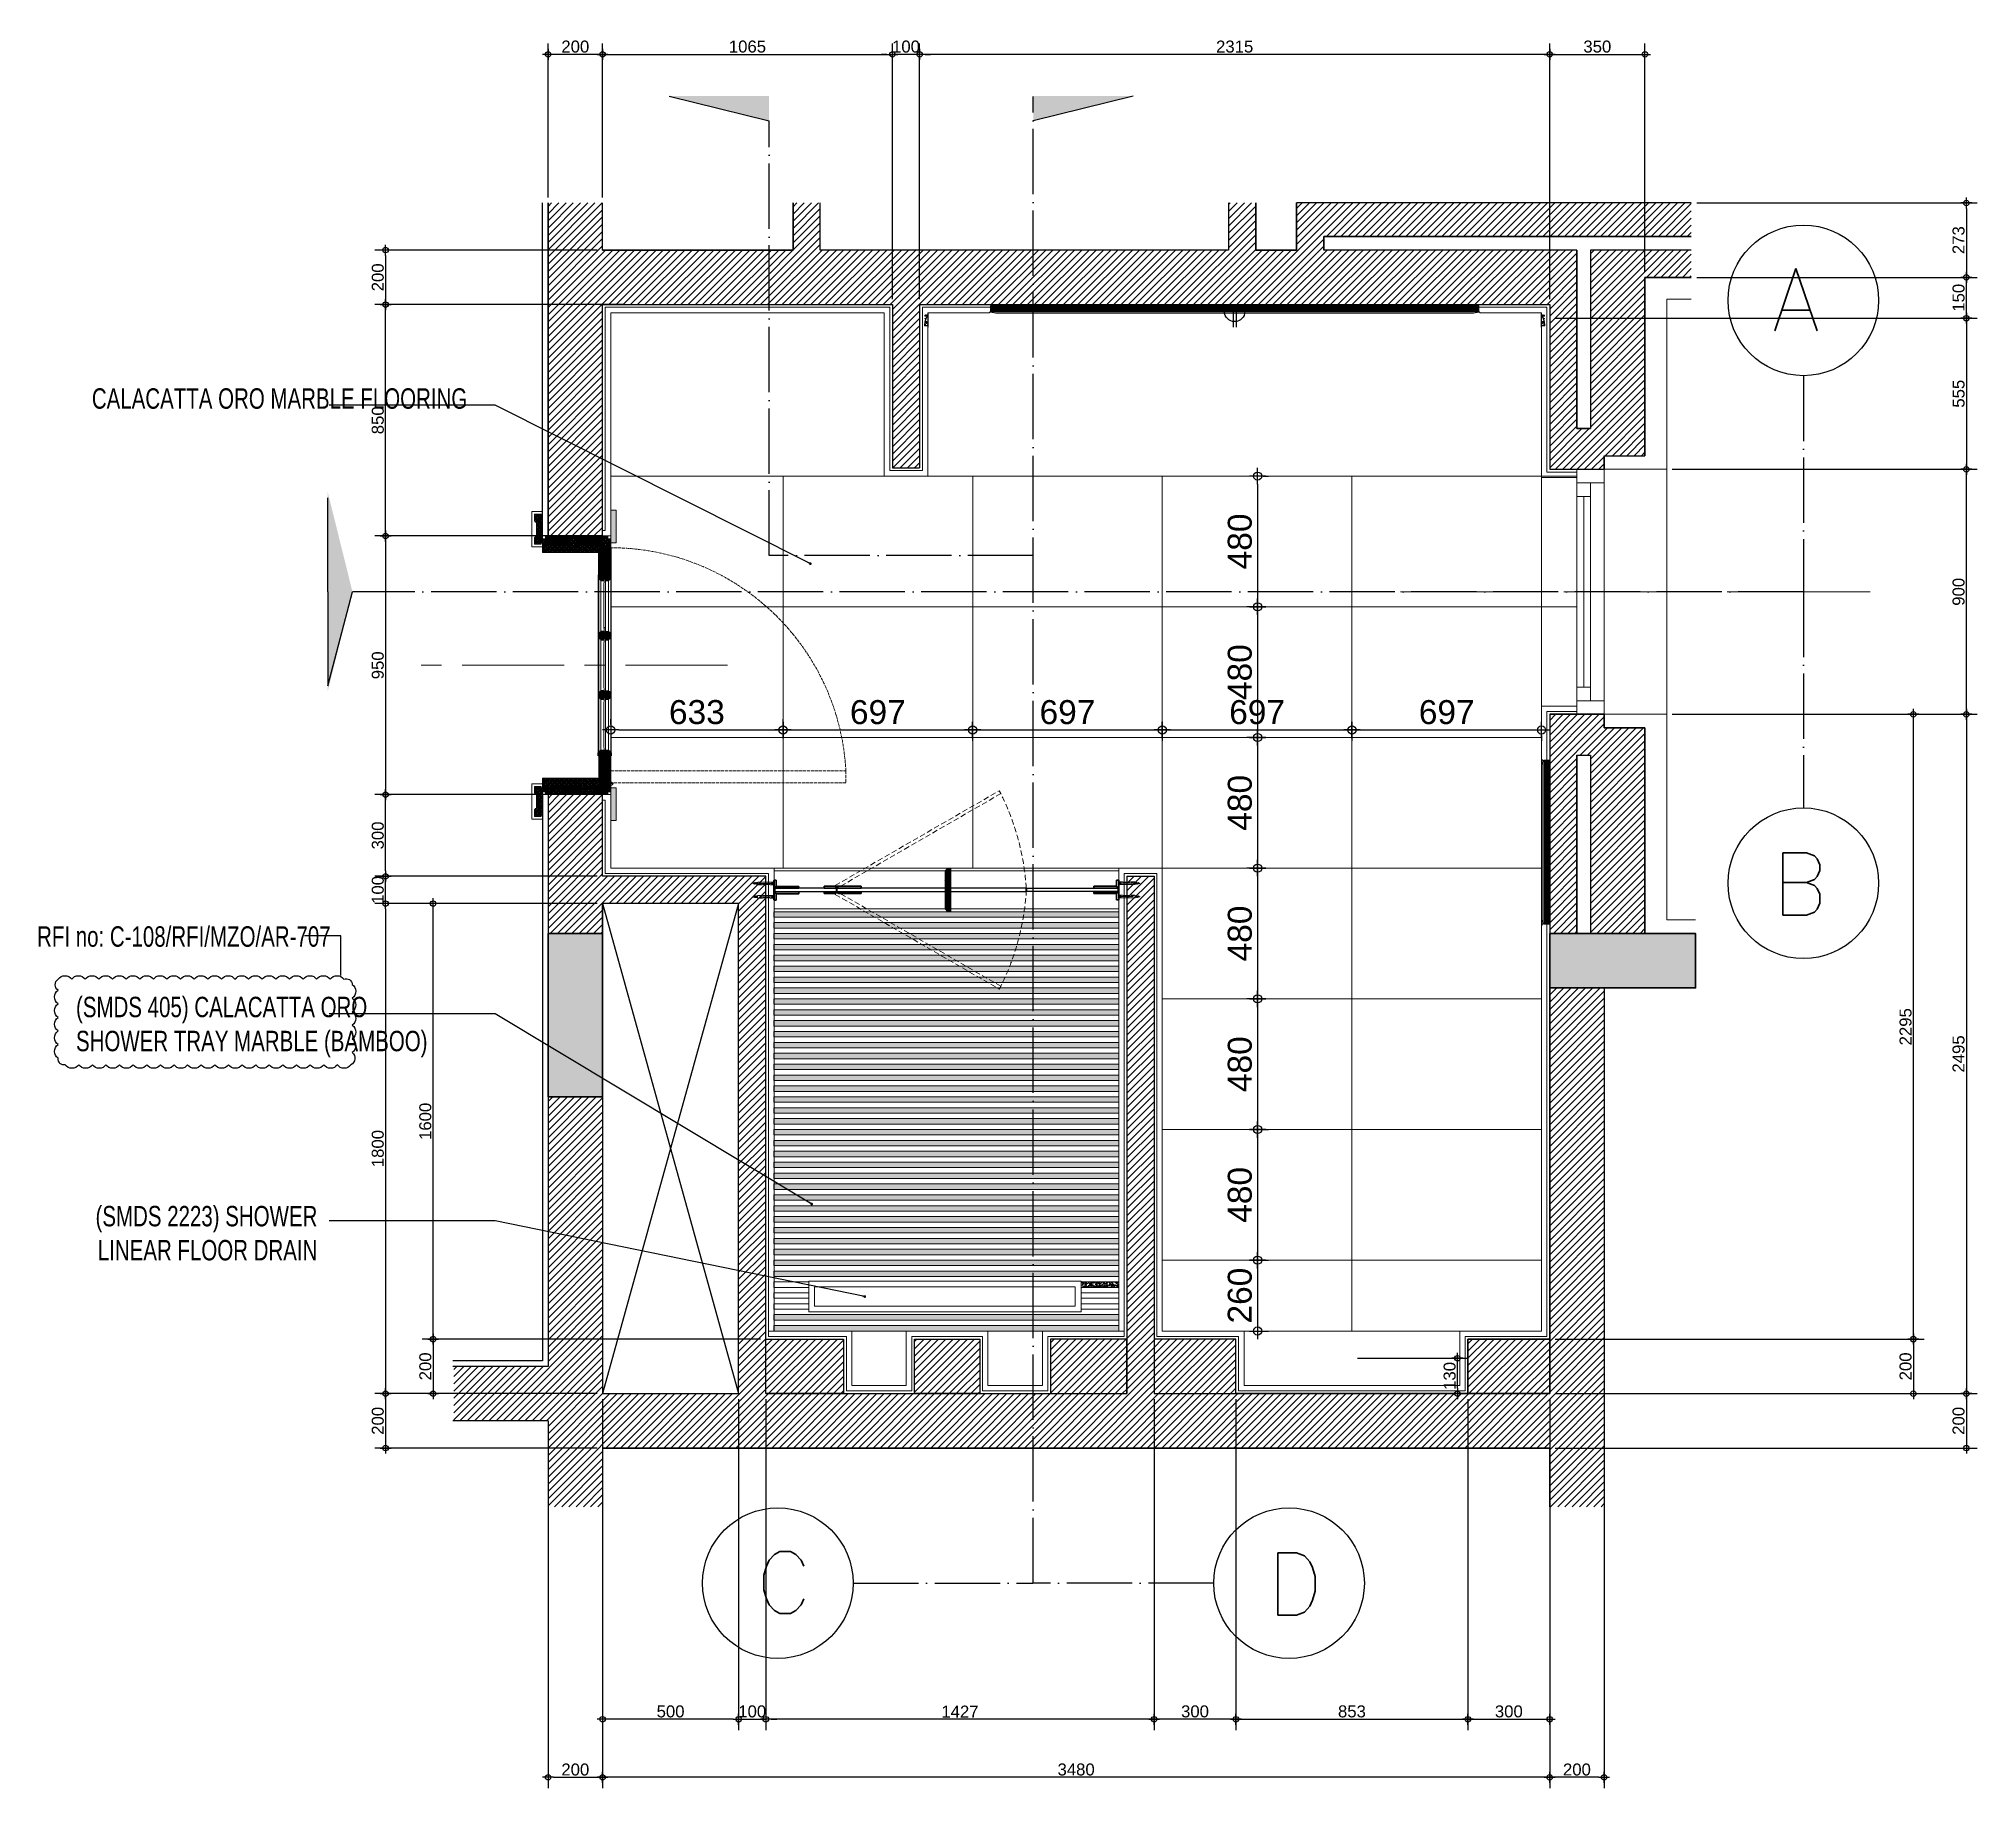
# Model space of a CAD drawing. Header units: inches. Extents: x 258415 to 640093, y 441672 to 945769.
# Drawn here: x 336162 to 343284, y 466265 to 472690 of the extents above; entities that cross this region are included whole.
import ezdxf

# ---------------------------------------------------------------- set-up
doc = ezdxf.new("R2010")
doc.units = ezdxf.units.IN
doc.header["$MEASUREMENT"] = 0
for name, pattern in [('ACAD_ISO02W100', [15, 12, -3]), ('ACAD_ISO04W100', [30, 24, -3, 0, -3]), ('CENTERX2', [4, 2.5, -0.5, 0.5, -0.5]), ('HIDDEN', [0.375, 0.25, -0.125]), ('HIDDEN2', [0.1875, 0.125, -0.0625]), ('VERDECKT2', [0.1875, 0.125, -0.0625]), ('XREF-V-AXIS$0$DASHED', [0.75, 0.5, -0.25])]:
    doc.linetypes.add(name, pattern=pattern)
for name, color, linetype, lineweight in [('A-ANNO-IDEN', 4, 'Continuous', 18), ('A-GLAZ', 134, 'Continuous', 18), ('Beschlag', 5, 'Continuous', 35), ('CQ Glass', 4, 'Continuous', 0), ('CQ Hardware Accs.', 1, 'Continuous', 0), ('CQ lighting plan', 7, 'Continuous', 0), ('CQ Marble', 6, 'Continuous', 0), ('CQ Mirror-Glass', 4, 'Continuous', 0), ('CQ plan and elev dimension', 252, 'Continuous', 35), ('CQ wooh hatch', 8, 'HIDDEN', 18), ('Glass', 4, 'Continuous', 0), ('Verdeckt', 250, 'VERDECKT2', 15), ('xref grd floor$0$A-WALL-TILE', 8, 'Continuous', 9), ('xref grd floor$0$XREF-V2-GF_COLS$0$A-COLS', 5, 'Continuous', 40), ('xref grd floor$0$XREF-V2-GF_COLS$0$A-COLS-PATT', 253, 'Continuous', 20)]:
    doc.layers.add(name, color=color, linetype=linetype, lineweight=lineweight)
for name, color, linetype in [('A-DIMESNION-1', 7, 'Continuous'), ('CQ centerline', 8, 'Continuous'), ('CQ Grg Gypsum', 41, 'Continuous'), ('CQ marble hatch', 8, 'Continuous'), ('CQ Plaster', 1, 'Continuous'), ('CQ SANITARY WARES', 212, 'Continuous'), ('CQ SPOT DETAIL DIMENSION', 9, 'Continuous'), ('CQ text label', 3, 'Continuous'), ('CQ Wall plan', 3, 'Continuous'), ('CQ Wood plan', 23, 'Continuous'), ('CQ Wood Section', 60, 'Continuous'), ('CQ_callout', 34, 'Continuous'), ('ELECTRICAL', 10, 'Continuous'), ('GLASS INT', 4, 'Continuous'), ('grab bar', 7, 'Continuous'), ('Layer1', 1, 'Continuous'), ('LIGHT', 130, 'Continuous'), ('SANITARY WARES', 212, 'Continuous'), ('xref grd floor$2$CQ Wall hatch_CHB', 8, 'Continuous')]:
    doc.layers.add(name, color=color, linetype=linetype)
doc.styles.add('DIM 50', font='romans.shx', dxfattribs={"width": 0.75, "height": 100})
doc.styles.get("Standard").update_dxf_attribs({"font": 'arial.ttf'})
doc.styles.add('STYL-CONCEPT', font='romans.shx')
doc.dimstyles.new('CQ Anno', dxfattribs={"dimscale": 40, "dimtxt": 2.2, "dimasz": 0.75, "dimexe": 1, "dimexo": 0.5, "dimgap": 0.5, "dimtad": 1, "dimrnd": 1, "dimdsep": 46, "dimtxsty": 'Standard', "dimblk": 'x-04-bw-gf-dim-50$0$DIM12', "dimcen": 0.0025, "dimdle": 0.5, "dimclrd": 8, "dimclre": 8, "dimclrt": 2, "dimazin": 2, "dimtfac": 1, "dimtix": 1, "dimtmove": 1, "dimatfit": 0, "dimfxl": 50, "dimtolj": 1, "dimtzin": 0, "dimlwd": -1, "dimarcsym": 1})
doc.dimstyles.get("Standard").update_dxf_attribs({"dimtxt": 0.18, "dimasz": 0.18, "dimexe": 0.18, "dimexo": 0.0625, "dimgap": 0.09, "dimtad": 0, "dimtih": 1, "dimtoh": 1, "dimdec": 4, "dimzin": 0, "dimdsep": 46, "dimtxsty": 'Standard', "dimcen": 0.09, "dimadec": 0, "dimazin": 0, "dimtfac": 1, "dimtdec": 4, "dimtofl": 0, "dimtmove": 0, "dimatfit": 3, "dimfxl": 1, "dimtolj": 1, "dimtzin": 0, "dimarcsym": 0})
pattern_1 = [(45, (0, 0), (-13.25825215, 13.25825215), [])]
pattern_2 = [(135, (-77754.781, -1996.682), (4.242640687, 4.242640687), [10, -2]), (135, (-77751.9524, -1996.682), (4.242640687, 4.242640687), [6, -1.5, 3, -1.5]), (135, (-77748.417, -1997.389), (4.242640687, 4.242640687), [10, -2])]
pattern_3 = [(135, (-601.4316, 1654.5449), (-1.767766953, -1.767766953), [])]
pattern_4 = [(135, (-597.4316, 1654.5449), (-1.767766953, -1.767766953), [])]
pattern_5 = [(135, (-571.7703, 1654.5449), (-1.767766953, -1.767766953), [])]
pattern_6 = [(135, (-790.093, 1654.5449), (-1.767766953, -1.767766953), [])]

# ---------------------------------------------------------------- blocks, each defined once
blk = doc.blocks.new('ff-12 wall plan')
at = {"layer": 'xref grd floor$0$XREF-V2-GF_COLS$0$A-COLS-PATT'}
for points in [[(308755.4, 468804.1), (308955.4, 468804.1), (308955.4, 469404.1), (308755.4, 469404.1)], [(312435.4, 469404.1), (312435.4, 469204.1), (312971.3, 469204.1), (312971.3, 469404.1)]]:
    blk.add_hatch(color=256, dxfattribs=at).paths.add_polyline_path(points)
at = {"layer": 'xref grd floor$2$CQ Wall hatch_CHB'}
h = blk.add_hatch(dxfattribs=at)
h.set_pattern_fill('ANSI31,_O', color=8, scale=150)
h.set_pattern_definition(pattern_1)
h.paths.add_polyline_path([(312955.4, 471814.1), (312955.4, 471914.1), (312585.4, 471914.1), (312585.4, 471259.1), (312535.4, 471259.1), (312535.4, 471914.1), (311605.4, 471914.1), (311605.4, 471964.1), (312955.4, 471964.1), (312955.4, 472087.3), (311505.4, 472087.3), (311505.4, 471914.1), (311355.4, 471914.1), (311355.4, 472087.3), (311255.4, 472087.3), (311255.4, 471914.1), (309755.4, 471914.1), (309755.4, 472087.3), (309655.4, 472087.3), (309655.4, 471914.1), (308955.4, 471914.1), (308955.4, 472087.3), (308755.4, 472087.3), (308755.4, 470864.1), (308955.4, 470864.1), (308955.4, 471714.1), (312435.4, 471714.1), (312435.4, 471109.1), (312635.5, 471109.1), (312635.5, 471159.1), (312785.4, 471159.1), (312785.4, 471814.1)])
h = blk.add_hatch(dxfattribs=at)
h.set_pattern_fill('ANSI31,_O', color=8, scale=150)
h.set_pattern_definition(pattern_1)
h.paths.add_polyline_path([(310020.4, 471114.1), (310120.4, 471114.1), (310120.4, 471714.1), (310020.4, 471714.1)])
h = blk.add_hatch(dxfattribs=at)
h.set_pattern_fill('ANSI31,_O', color=8, scale=150)
h.set_pattern_definition(pattern_1)
h.paths.add_polyline_path([(312785.4, 469404.1), (312785.4, 470159.1), (312635.4, 470159.1), (312635.4, 470209.1), (312435.4, 470209.1), (312435.4, 469404.1), (312535.4, 469404.1), (312535.4, 470059.1), (312585.4, 470059.1), (312585.4, 469404.1)])
h = blk.add_hatch(dxfattribs=at)
h.set_pattern_fill('ANSI31,_O', color=8, scale=150)
h.set_pattern_definition(pattern_1)
h.paths.add_polyline_path([(308955.4, 469914.1), (308755.4, 469914.1), (308755.4, 469404.1), (308955.4, 469404.1), (308955.4, 469514.1)])
h = blk.add_hatch(dxfattribs=at)
h.set_pattern_fill('ANSI31,_O', color=8, scale=150)
h.set_pattern_definition(pattern_1)
h.paths.add_polyline_path([(308955.4, 469614.1), (309555.4, 469614.1), (309555.4, 467714.1), (309455.4, 467714.1), (309455.4, 469514.1), (308955.4, 469514.1)])
h = blk.add_hatch(dxfattribs=at)
h.set_pattern_fill('ANSI31,_O', color=8, scale=150)
h.set_pattern_definition(pattern_1)
h.paths.add_polyline_path([(310882, 469614.1), (310982, 469614.1), (310982, 467714.1), (310882, 467714.1)])
h = blk.add_hatch(dxfattribs=at)
h.set_pattern_fill('ANSI31,_O', color=8, scale=150)
h.set_pattern_definition(pattern_1)
h.paths.add_polyline_path([(312635.4, 469204.1), (312635.4, 467298.6), (312435.4, 467298.6), (312435.4, 467514.1), (308955.4, 467514.1), (308955.4, 467298.6), (308755.4, 467298.6), (308755.4, 467614.1), (308408.5, 467614.1), (308408.5, 467814.1), (308755.4, 467814.1), (308755.4, 468804.1), (308955.4, 468804.1), (308955.4, 467714.1), (312435.4, 467714.1), (312435.4, 469204.1)])
h = blk.add_hatch(dxfattribs=at)
h.set_pattern_fill('ANSI31,_O', color=8, scale=150)
h.set_pattern_definition(pattern_1)
h.paths.add_polyline_path([(310882, 467914.1), (310601.3, 467914.1), (310601.3, 467714.1), (310882, 467714.1)])
h.paths.add_polyline_path([(310101.3, 467914.1), (310341.3, 467914.1), (310341.3, 467714.1), (310101.3, 467714.1)])
h.paths.add_polyline_path([(309555.4, 467914.1), (309841.3, 467914.1), (309841.3, 467714.1), (309555.4, 467714.1)])
h = blk.add_hatch(dxfattribs=at)
h.set_pattern_fill('ANSI31,_O', color=8, scale=150)
h.set_pattern_definition(pattern_1)
h.paths.add_polyline_path([(310982, 467914.1), (311282.5, 467914.1), (311282.5, 467714.1), (310982, 467714.1)])
h.paths.add_polyline_path([(312135, 467914.1), (312435.4, 467914.1), (312435.4, 467714.1), (312135, 467714.1)])
at = {"layer": 'A-GLAZ'}
for p, q in [((312585.4, 471009.1, 0), (312535.4, 471009.1, 0)), ((312560.5, 471009.1, 0), (312560.5, 470309.1, 0)), ((312585.5, 470309.1, 0), (312535.5, 470309.1, 0))]:
    blk.add_line(p, q, dxfattribs=at)
at = {"layer": 'A-GLAZ', "elevation": 0}
for points in [[(312635.5, 471109.1), (312535.4, 471109.1), (312535.4, 470209.1), (312635.5, 470209.1)], [(312635.4, 471109.1), (312535.4, 471109.1), (312535.4, 471059.1), (312635.4, 471059.1)], [(312585.5, 471059.1), (312535.5, 471059.1), (312535.4, 470259.1), (312585.5, 470259.1)], [(312635.5, 470209.1), (312535.4, 470209.1), (312535.4, 470259.1), (312635.5, 470259.1)]]:
    blk.add_lwpolyline(points, close=True, dxfattribs=at)
at = {"layer": 'CQ centerline', "linetype": 'CENTERX2', "lineweight": 0, "ltscale": 150}
for p, q in [((313612.7, 470659.1, 0), (311880, 470659.1, 0)), ((309414.2, 470389.1, 0), (308239.7, 470389.1, 0))]:
    blk.add_line(p, q, dxfattribs=at)
at = {"layer": 'CQ Plaster', "elevation": 0}
for points in [[(308755.4, 470864.1), (308735.4, 470864.1), (308735.4, 472087.3)], [(308755.4, 469914.1), (308735.4, 469914.1), (308735.4, 467834.1), (308405.4, 467834.1)]]:
    blk.add_lwpolyline(points, dxfattribs=at)
at = {"layer": 'CQ Wall plan'}
for p, q in [((308755.4, 470864.1, 0), (308755.4, 472087.3, 0)), ((309755.4, 471914.1, 0), (309755.4, 472087.3, 0)), ((311255.4, 472087.3, 0), (311255.4, 471914.1, 0)), ((311255.4, 471914.1, 0), (309755.4, 471914.1, 0)), ((312955.4, 471964.1, 0), (311605.4, 471964.1, 0)), ((311605.4, 471964.1, 0), (311605.4, 471914.1, 0)), ((312535.4, 471914.1, 0), (311605.4, 471914.1, 0)), ((312535.4, 471914.1, 0), (312535.4, 471259.1, 0)), ((312585.4, 471914.1, 0), (312585.4, 471259.1, 0)), ((312955.4, 471914.1, 0), (312585.4, 471914.1, 0)), ((312785.4, 471814.1, 0), (312785.4, 471159.1, 0)), ((312955.4, 471814.1, 0), (312785.4, 471814.1, 0)), ((312785.4, 471814.1, 0), (312955.4, 471814.1, 0)), ((308955.4, 470864.1, 0), (308955.4, 471714.1, 0)), ((310020.4, 471714.1, 0), (310020.4, 471114.1, 0)), ((310120.4, 471714.1, 0), (310120.4, 471114.1, 0)), ((312435.4, 471714.1, 0), (312435.4, 471109.1, 0)), ((312535.4, 471259.1, 0), (312585.4, 471259.1, 0)), ((312635.4, 471159.1, 0), (312635.4, 471109.1, 0)), ((312635.4, 471159.1, 0), (312785.4, 471159.1, 0)), ((310020.4, 471114.1, 0), (310120.4, 471114.1, 0)), ((312435.4, 471109.1, 0), (312635.4, 471109.1, 0)), ((308955.4, 470864.1, 0), (308755.4, 470864.1, 0)), ((312435.4, 470209.1, 0), (312635.4, 470209.1, 0)), ((312435.4, 470209.1, 0), (312435.4, 469404.1, 0)), ((312635.4, 470209.1, 0), (312635.4, 470159.1, 0)), ((312635.4, 470159.1, 0), (312785.4, 470159.1, 0)), ((312785.4, 470159.1, 0), (312785.4, 469404.1, 0)), ((312535.4, 470059.1, 0), (312535.4, 469404.1, 0)), ((312535.4, 470059.1, 0), (312585.4, 470059.1, 0)), ((312585.4, 470059.1, 0), (312585.4, 469404.1, 0)), ((308955.4, 469914.1, 0), (308755.4, 469914.1, 0)), ((308755.4, 469914.1, 0), (308755.4, 469404.1, 0)), ((308955.4, 469614.1, 0), (308955.4, 469914.1, 0)), ((310882, 469614.1, 0), (310882, 467714.1, 0)), ((310882, 469614.1, 0), (310982, 469614.1, 0)), ((310982, 469614.1, 0), (310982, 467714.1, 0)), ((308955.4, 469404.1, 0), (308955.4, 469514.1, 0)), ((312435.4, 469204.1, 0), (312435.4, 467714.1, 0)), ((312635.4, 469204.1, 0), (312635.4, 467298.6, 0)), ((308755.4, 468804.1, 0), (308755.4, 467814.1, 0)), ((308955.4, 468604.6, 0), (308955.4, 467714.1, 0)), ((308755.4, 467814.1, 0), (308405.4, 467814.1, 0)), ((308955.4, 467714.1, 0), (309455.4, 467714.1, 0)), ((309555.4, 467714.1, 0), (310882, 467714.1, 0)), ((310982, 467714.1, 0), (311201.4, 467714.1, 0)), ((311201.4, 467714.1, 0), (311301.4, 467714.1, 0)), ((311301.4, 467714.1, 0), (312435.4, 467714.1, 0)), ((308755.4, 467614.1, 0), (308405.4, 467614.1, 0)), ((308755.4, 467614.1, 0), (308755.4, 467298.6, 0)), ((308955.4, 467514.1, 0), (312435.4, 467514.1, 0)), ((308955.4, 467514.1, 0), (308955.4, 467298.6, 0)), ((312435.4, 467514.1, 0), (312435.4, 467298.6, 0))]:
    blk.add_line(p, q, dxfattribs=at)
at = {"layer": 'CQ Wall plan', "elevation": 0}
for points in [[(308755.4, 472087.3), (308755.4, 470864.1), (308955.4, 470864.1), (308955.4, 471714.1), (310020.4, 471714.1)], [(309655.4, 471914.1), (308955.4, 471914.1), (308955.4, 472087.3)], [(308955.4, 471914.1), (309655.4, 471914.1), (309655.4, 472087.3)], [(309655.4, 472087.3), (309655.4, 471914.1), (308955.4, 471914.1), (308955.4, 472087.3)], [(311255.4, 472087.3), (311255.4, 471914.1), (309755.4, 471914.1), (309755.4, 472087.3)], [(311355.4, 472087.3), (311355.4, 471914.1), (311505.4, 471914.1), (311505.4, 472087.3)], [(312955.4, 472087.3), (311505.4, 472087.3), (311505.4, 471914.1), (311355.4, 471914.1), (311355.4, 472087.3)], [(312955.4, 471914.1), (312585.4, 471914.1), (312585.4, 471259.1), (312535.4, 471259.1), (312535.4, 471914.1), (311605.4, 471914.1), (311605.4, 471964.1), (312955.4, 471964.1)], [(310120.4, 471714.1), (312435.4, 471714.1), (312435.4, 471109.1), (312635.5, 471109.1), (312635.5, 471159.1), (312785.4, 471159.1), (312785.4, 471814.1), (312955.4, 471814.1)], [(309555.4, 467714.1), (309555.4, 469614.1), (308955.4, 469614.1)], [(310982, 467714.1), (312435.4, 467714.1), (312435.4, 469204.1), (312635.4, 469204.1), (312635.4, 467298.6)], [(312435.4, 467914.1), (312135, 467914.1), (312135, 467714.1), (311308, 467714.1), (311282.5, 467714.1), (311282.5, 467914.1), (310982, 467914.1)], [(309555.4, 467714.1), (310882, 467714.1)], [(312435.4, 467298.6), (312435.4, 467514.1), (308955.4, 467514.1), (308955.4, 467298.6)]]:
    blk.add_lwpolyline(points, dxfattribs=at)
for points in [[(312785.4, 469404.1), (312785.4, 470159.1), (312635.4, 470159.1), (312635.4, 470209.1), (312435.4, 470209.1), (312435.4, 469404.1), (312535.4, 469404.1), (312535.4, 470059.1), (312585.4, 470059.1), (312585.4, 469404.1)], [(308955.4, 467714.1), (309455.4, 467714.1), (309455.4, 469514.1), (308955.4, 469514.1)], [(309455.4, 469514.1), (308955.4, 469514.1), (308955.4, 467714.1), (309455.4, 467714.1)], [(309555.4, 467914.1), (309841.3, 467914.1), (309841.3, 467714.1), (309555.4, 467714.1)], [(310101.3, 467914.1), (310341.3, 467914.1), (310341.3, 467714.1), (310101.3, 467714.1)], [(310882, 467914.1), (310601.3, 467914.1), (310601.3, 467714.1), (310882, 467714.1)], [(312135, 467914.1), (312435.4, 467914.1), (312435.4, 467714.1), (312135, 467714.1)]]:
    blk.add_lwpolyline(points, close=True, dxfattribs=at)
at = {"layer": 'xref grd floor$0$A-WALL-TILE'}
for p, q in [((312865.4, 471734.1, 0), (312865.4, 469454.1, 0)), ((312865.4, 471734.1, 0), (312955.4, 471734.1, 0)), ((312635.4, 471109.1, 0), (312865.4, 471109.1, 0)), ((312635.4, 470209.1, 0), (312865.4, 470209.1, 0)), ((312865.4, 469454.1, 0), (312971.3, 469454.1, 0))]:
    blk.add_line(p, q, dxfattribs=at)
at = {"layer": 'xref grd floor$0$XREF-V2-GF_COLS$0$A-COLS', "elevation": 0}
for points in [[(308755.4, 468804.1), (308955.4, 468804.1), (308955.4, 469404.1), (308755.4, 469404.1)], [(308755.4, 468804.1), (308955.4, 468804.1), (308955.4, 469404.1), (308755.4, 469404.1)], [(312435.4, 469404.1), (312435.4, 469204.1), (312971.3, 469204.1), (312971.3, 469404.1)]]:
    blk.add_lwpolyline(points, close=True, dxfattribs=at)
blk.add_lwpolyline([(312971.3, 469404.1), (312435.4, 469404.1), (312435.4, 469204.1), (312971.3, 469204.1)], dxfattribs=at)
at = {"layer": 'xref grd floor$2$CQ Wall hatch_CHB', "color": 8}
for p, q in [((308955.4, 469514.1, 0), (309455.4, 467714.1, 0)), ((309455.4, 469514.1, 0), (308955.4, 467714.1, 0))]:
    blk.add_line(p, q, dxfattribs=at)
blk = doc.blocks.new('ff-12 section line')
at = {"layer": 'Layer1'}
for points in [[(299386.7, 470703.1), (299753.9, 470612), (299753.9, 470703.1)], [(301091.4, 470703.1), (300724.2, 470612), (300724.2, 470703.1)], [(298132.1, 469249.7), (298223.2, 468882.5), (298132.1, 468882.5)], [(298132.1, 468515.4), (298223.2, 468882.5), (298132.1, 468882.5)]]:
    blk.add_hatch(color=256, dxfattribs=at).paths.add_polyline_path(points)
for p, q in [((299386.7, 470703.1, 0), (299753.9, 470612, 0)), ((301091.4, 470703.1, 0), (300724.2, 470612, 0)), ((298132.1, 468882.5, 0), (298132.1, 469227.6, 0)), ((298132.1, 468882.5, 0), (298132.1, 468537.4, 0)), ((298132.1, 468537.4, 0), (298223.2, 468882.5, 0))]:
    blk.add_line(p, q, dxfattribs=at)
at = {"layer": 'Layer1', "linetype": 'ACAD_ISO04W100', "ltscale": 10}
for p, q in [((300724.2, 465241.2, 0), (300724.2, 470702, 0)), ((303553.9, 469676.3, 0), (303553.9, 468882.5, 0)), ((303553.9, 468882.5, 0), (298223.2, 468882.5, 0)), ((303553.9, 468882.5, 0), (303553.9, 468088.7, 0)), ((300062.7, 465241.2, 0), (300724.2, 465241.2, 0)), ((301387.8, 465241.2, 0), (300726.3, 465241.2, 0))]:
    blk.add_line(p, q, dxfattribs=at)
at = {"layer": 'Layer1', "linetype": 'ACAD_ISO04W100', "ltscale": 10, "elevation": 0}
blk.add_lwpolyline([(300724.2, 469015.4), (299753.9, 469015.4), (299753.9, 470612)], dxfattribs=at)
at = {"layer": 'Layer1'}
for centre in [(303553.9, 469952.9, 0), (303553.9, 467812.1, 0), (299786.1, 465241.2, 0), (301664.4, 465241.2, 0)]:
    blk.add_circle(centre, 276.6, dxfattribs=at)
at = {"layer": 'Layer1', "style": 'STYL-CONCEPT'}
for s, p in [('A', (303438.7, 469841.2, 0)), ('B', (303438.7, 467695.3, 0))]:
    blk.add_text(s, height=228.5, dxfattribs=at).set_placement(p)
at = {"layer": 'Layer1', "char_height": 228.5, "style": 'STYL-CONCEPT'}
for s, insert, attachment_point in [('C', (299705.5, 465358.1, 0), 1), ('D', (301583.8, 465124.4, 0), 7)]:
    blk.add_mtext_dynamic_manual_height_columns(s, width=200.816, gutter_width=150, heights=[0], dxfattribs=dict(at, insert=insert, attachment_point=attachment_point))
blk = doc.blocks.new('ff-12 marble')
at = {"layer": 'CQ Marble'}
for p, q in [((310380.4, 471689.1, 0), (310380.4, 471704.1, 0)), ((312175.4, 471704.1, 0), (312175.4, 471689.1, 0)), ((310380.4, 471689.1, 0), (310375.4, 471684.1, 0)), ((312175.4, 471689.1, 0), (312180.4, 471684.1, 0)), ((312405.4, 471079.1, 0), (312405.4, 470239.1, 0)), ((312535.4, 471099.1, 0), (312535.4, 471079.1, 0)), ((312535.4, 470239.1, 0), (312535.4, 470219.1, 0)), ((312405.4, 470044.1, 0), (312410.4, 470039.1, 0)), ((312410.4, 470039.1, 0), (312425.4, 470039.1, 0)), ((312405.4, 469434.1, 0), (312410.4, 469439.1, 0)), ((312410.4, 469439.1, 0), (312425.4, 469439.1, 0)), ((310071.3, 467944.1, 0), (309871.3, 467944.1, 0)), ((310571.3, 467944.1, 0), (310371.3, 467944.1, 0)), ((312105, 467944.1, 0), (311312.5, 467944.1, 0))]:
    blk.add_line(p, q, dxfattribs=at)
at = {"layer": 'CQ Marble', "elevation": 0}
for points in [[(308955.4, 470884.1), (308965.4, 470884.1), (308965.4, 471704.1), (310010.4, 471704.1), (310010.4, 471104.1), (310130.4, 471104.1), (310130.4, 471704.1), (310380.4, 471704.1)], [(312175.4, 471704.1), (312425.4, 471704.1), (312425.4, 471099.1), (312535.4, 471099.1)], [(308955.4, 470864.1), (308985.4, 470864.1), (308985.4, 471684.1), (309990.4, 471684.1), (309990.4, 471084.1), (310150.4, 471084.1), (310150.4, 471684.1), (310375.4, 471684.1)], [(312180.4, 471684.1), (312405.4, 471684.1), (312405.4, 471079.1), (312535.4, 471079.1)], [(312535.4, 470239.1), (312405.4, 470239.1), (312405.4, 470044.1)], [(312535.4, 470219.1), (312425.4, 470219.1), (312425.4, 470039.1)], [(309585.4, 467944.1), (309585.4, 469644.1), (308985.4, 469644.1), (308985.4, 469914.1), (308955.4, 469914.1)], [(309565.4, 467944.1), (309565.4, 469624.1), (308965.4, 469624.1), (308965.4, 469894.1), (308955.4, 469894.1)], [(312405.4, 469434.1), (312405.4, 467944.1), (312105, 467944.1), (312105, 467744.1), (311312.5, 467744.1), (311312.5, 467944.1), (311012, 467944.1), (311012, 469644.1), (310852, 469644.1), (310852, 467944.1)], [(312425.4, 469439.1), (312425.4, 467924.1), (312125, 467924.1), (312125, 467724.1), (311292.5, 467724.1), (311292.5, 467924.1), (310992, 467924.1), (310992, 469624.1), (310872, 469624.1), (310872, 467944.1)], [(310872, 467944.1), (310872, 467924.1), (310591.3, 467924.1), (310591.3, 467724.1), (310351.3, 467724.1), (310351.3, 467924.1), (310091.3, 467924.1), (310091.3, 467724.1), (309851.3, 467724.1), (309851.3, 467924.1), (309565.4, 467924.1), (309565.4, 467944.1), (309871.3, 467944.1), (309871.3, 467744.1), (310071.3, 467744.1), (310071.3, 467944.1), (310371.3, 467944.1), (310371.3, 467744.1), (310571.3, 467744.1), (310571.3, 467944.1), (310872, 467944.1)]]:
    blk.add_lwpolyline(points, dxfattribs=at)
blk = doc.blocks.new('atenalux street W1')
at = {"layer": 'LIGHT'}
h = blk.add_hatch(color=256, dxfattribs=at)
h.dxf.hatch_style = 1
edge = h.paths.add_edge_path()
edge.add_line((189311.5, -45178.7), (189311.5, -45177.8))
edge.add_line((189311.5, -45177.8), (189310.5, -45177.8))
edge.add_arc((189310.6, -45177.2), 0.597, 94.65448, 265.34552, ccw=False)
edge.add_line((189310.5, -45176.6), (189311.5, -45176.6))
edge.add_arc((189346.3, -45230.5), 64.2, 93.40311, 122.79479, ccw=False)
edge.add_line((189342.5, -45166.5), (189342.5, -45168.1))
edge.add_line((189342.5, -45168.1), (189344, -45168.1))
edge.add_line((189344, -45168.1), (189344, -45166.9))
edge.add_line((189344, -45166.9), (189345.2, -45166.9))
edge.add_line((189345.2, -45166.9), (189345.2, -45168.1))
edge.add_line((189345.2, -45168.1), (189347.2, -45168.1))
edge.add_line((189347.2, -45168.1), (189347.2, -45166.9))
edge.add_line((189347.2, -45166.9), (189348.1, -45166.9))
edge.add_line((189348.1, -45166.9), (189348.1, -45177.1))
edge.add_arc((189347.3, -45177.1), 0.845, -180, 0, ccw=False)
edge.add_line((189346.4, -45177.1), (189346.4, -45175.4))
edge.add_line((189346.4, -45175.4), (189343.8, -45175.4))
edge.add_line((189343.8, -45175.4), (189343.8, -45176.6))
edge.add_line((189343.8, -45176.6), (189344.8, -45176.6))
edge.add_arc((189344.8, -45177.2), 0.597, -85.7489, 85.7489, ccw=False)
edge.add_line((189344.8, -45177.8), (189343.8, -45177.8))
edge.add_line((189343.8, -45177.8), (189343.8, -45178.7))
edge.add_line((189343.8, -45178.7), (189354.2, -45178.7))
edge.add_line((189354.2, -45178.7), (189354.2, -45176.9))
edge.add_line((189354.2, -45176.9), (189349.8, -45176.9))
edge.add_arc((189349.9, -45176.2), 0.655, 180.76268, 260.31903, ccw=False)
edge.add_line((189349.2, -45176.3), (189349.2, -45165.2))
edge.add_line((189349.2, -45165.2), (189343, -45165.2))
edge.add_arc((189348.1, -45237), 72, 94.06829, 108.64568)
edge.add_arc((189322.3, -45157.2), 11.9, 274.75657, 283.61312, ccw=False)
edge.add_arc((189323.2, -45168.4), 0.664, 103.98586, 271.00955, ccw=False)
edge.add_arc((189322.9, -45167.1), 0.734, 283.44219, 436.55781)
edge.add_line((189323.1, -45166.4), (189321.8, -45166.4))
edge.add_line((189321.8, -45166.4), (189321.7, -45170))
edge.add_arc((189349.1, -45240.6), 75.7, 111.17541, 117.04896)
edge.add_arc((189314.5, -45172.8), 0.398, 182.00356, 285.93567, ccw=False)
edge.add_line((189314.1, -45172.8), (189314.1, -45166.2))
edge.add_line((189314.1, -45166.2), (189312.9, -45166.2))
edge.add_line((189312.9, -45166.2), (189312.9, -45173.4))
edge.add_line((189312.9, -45173.4), (189311.7, -45173.4))
edge.add_arc((189311.8, -45172.4), 0.959, 176.01249, 268.8326, ccw=False)
edge.add_line((189310.8, -45172.4), (189310.8, -45171.3))
edge.add_line((189310.8, -45171.3), (189311.3, -45171.3))
edge.add_line((189311.3, -45171.3), (189311.3, -45170.8))
edge.add_line((189311.3, -45170.8), (189310.8, -45170.8))
edge.add_line((189310.8, -45170.8), (189310.8, -45170.3))
edge.add_line((189310.8, -45170.3), (189311.3, -45170.3))
edge.add_line((189311.3, -45170.3), (189311.3, -45169.8))
edge.add_line((189311.3, -45169.8), (189310.8, -45169.8))
edge.add_line((189310.8, -45169.8), (189310.8, -45169.3))
edge.add_line((189310.8, -45169.3), (189311.3, -45169.3))
edge.add_line((189311.3, -45169.3), (189311.3, -45168.8))
edge.add_line((189311.3, -45168.8), (189310.8, -45168.8))
edge.add_line((189310.8, -45168.8), (189310.8, -45168.3))
edge.add_line((189310.8, -45168.3), (189311.3, -45168.3))
edge.add_line((189311.3, -45168.3), (189311.3, -45167.8))
edge.add_line((189311.3, -45167.8), (189310.8, -45167.8))
edge.add_line((189310.8, -45167.8), (189310.9, -45166.2))
edge.add_line((189310.9, -45166.2), (189309.7, -45166.2))
edge.add_line((189309.7, -45166.2), (189309.7, -45166.8))
edge.add_arc((189309.8, -45167.4), 0.61, 91.00982, 185.08147)
edge.add_arc((189309.7, -45167.5), 0.56, 180.39474, 273.8019)
edge.add_line((189309.7, -45168), (189309.7, -45172.4))
edge.add_line((189309.7, -45172.4), (189308.6, -45172.4))
edge.add_line((189308.6, -45172.4), (189308.6, -45174))
edge.add_line((189308.6, -45174), (189310.4, -45174))
edge.add_arc((189310.4, -45174.6), 0.631, -90, 90, ccw=False)
edge.add_line((189310.4, -45175.3), (189308.9, -45175.3))
edge.add_line((189308.9, -45175.3), (189308.9, -45176.9))
edge.add_line((189308.9, -45176.9), (189301.2, -45176.9))
edge.add_line((189301.2, -45176.9), (189301.2, -45178.7))
edge.add_line((189301.2, -45178.7), (189311.5, -45178.7))
at = {"layer": 'LIGHT', "lineweight": 0}
for p, q in [((189342.2, -45172.1), (189331.5, -45172.1)), ((189336.8, -45166.7), (189336.8, -45177.4))]:
    blk.add_line(p, q, dxfattribs=at)
blk.add_lwpolyline([(189311.5, -45178.7), (189311.5, -45177.8), (189310.5, -45177.8, -0.921894), (189310.5, -45176.6), (189311.5, -45176.6, -0.128953), (189342.5, -45166.5), (189342.5, -45168.1), (189344, -45168.1), (189344, -45166.9), (189345.2, -45166.9), (189345.2, -45168.1), (189347.2, -45168.1), (189347.2, -45166.9), (189348.1, -45166.9), (189348.1, -45177.1, -1), (189346.4, -45177.1), (189346.4, -45175.4), (189343.8, -45175.4), (189343.8, -45176.6), (189344.8, -45176.6, -0.928427), (189344.8, -45177.8), (189343.8, -45177.8), (189343.8, -45178.7), (189354.2, -45178.7), (189354.2, -45176.9), (189349.8, -45176.9, -0.36178), (189349.2, -45176.3), (189349.2, -45165.2), (189343, -45165.2, 0.063692), (189325.1, -45168.8, -0.038663), (189323.3, -45169.1, -0.89272), (189323.1, -45167.8, 0.789155), (189323.1, -45166.4), (189321.8, -45166.4), (189321.7, -45170, 0.025634), (189314.6, -45173.2, -0.487366), (189314.1, -45172.8), (189314.1, -45166.2), (189312.9, -45166.2), (189312.9, -45173.4), (189311.7, -45173.4, -0.428704), (189310.8, -45172.4), (189310.8, -45171.3), (189311.3, -45171.3), (189311.3, -45170.8), (189310.8, -45170.8), (189310.8, -45170.3), (189311.3, -45170.3), (189311.3, -45169.8), (189310.8, -45169.8), (189310.8, -45169.3), (189311.3, -45169.3), (189311.3, -45168.8), (189310.8, -45168.8), (189310.8, -45168.3), (189311.3, -45168.3), (189311.3, -45167.8), (189310.8, -45167.8), (189310.9, -45166.2), (189309.7, -45166.2), (189309.7, -45166.8, 0.435184), (189309.2, -45167.5, 0.43174), (189309.7, -45168), (189309.7, -45172.4), (189308.6, -45172.4), (189308.6, -45174), (189310.4, -45174, -1), (189310.4, -45175.3), (189308.9, -45175.3), (189308.9, -45176.9), (189301.2, -45176.9), (189301.2, -45178.7), (189311.5, -45178.7)], format="xyb", dxfattribs=at)
blk.add_lwpolyline([(189310.8, -45176.8), (189344.6, -45176.8), (189344.6, -45177.8), (189310.8, -45177.8)], close=True, dxfattribs=at)
blk.add_circle((189336.8, -45172.1), 4, dxfattribs=at)
blk = doc.blocks.new('2 gong outlet')
at = {"layer": 'ELECTRICAL'}
for p, q in [((-27970, 39017), (-27970, 39133)), ((-27947, 39017), (-27947, 39133)), ((-27833, 39017), (-28083, 39017))]:
    blk.add_line(p, q, dxfattribs=at)
blk.add_arc((-27958, 39017), 75, 0, 180, dxfattribs=at)
blk = doc.blocks.new('vanity mirror ff-12')
at = {"layer": 'CQ wooh hatch', "linetype": 'ByBlock'}
h = blk.add_hatch(dxfattribs=at)
h.set_pattern_fill('ANSI31', color=256, scale=30, angle=-180)
h.set_pattern_definition([(225, (-192844.607, 907538.209), (2.65165043, -2.65165043), [])])
h.paths.add_polyline_path([(312175.4, 471689.1), (312175.4, 471709.1), (310380.4, 471709.1), (310380.4, 471689.1)])
at = {"layer": 'CQ Mirror-Glass', "elevation": 0}
blk.add_lwpolyline([(311549.6, 471683.1), (312155.4, 471683.1, 0.03724), (312155.5, 471683.1), (312175.4, 471686.1), (312175.4, 471689.1), (311549.6, 471689.1), (310380.4, 471689.1), (310380.4, 471686.1), (310400.3, 471683.1, 0.03724), (310400.4, 471683.1)], format="xyb", close=True, dxfattribs=at)
at = {"layer": 'CQ Wood Section', "elevation": 0}
blk.add_lwpolyline([(312175.4, 471689.1), (312175.4, 471709.1), (310380.4, 471709.1), (310380.4, 471689.1)], close=True, dxfattribs=at)
blk = doc.blocks.new('mwe agitus L_7110 plan')
at = {"layer": 'Beschlag'}
for p, q in [((114944, 7980.5), (114936, 7980.5)), ((114936, 7974.5), (114936, 7980.5)), ((114944, 7980.5), (114944, 7974.5)), ((114944, 7979.3), (114944.5, 7979.3)), ((114944.5, 7979.3), (114944.5, 7974.5)), ((114853, 7957.5), (114859, 7957.5)), ((114853, 7957.5), (114853, 7950.5)), ((114859, 7950.5), (114853, 7950.5)), ((114853, 7937.5), (114853, 7930.5)), ((114853, 7937.5), (114859, 7937.5)), ((114859, 7930.5), (114853, 7930.5)), ((114854.2, 7950.5), (114854.2, 7950)), ((114855.2, 7937.5), (114855.2, 7938)), ((114859, 7957.5), (114935, 7957.5)), ((114941, 7950.5), (114859, 7950.5)), ((114859, 7937.5), (114941, 7937.5)), ((114935, 7930.5), (114859, 7930.5)), ((114935, 7957.5), (114936, 7957.5)), ((114936, 7930.5), (114935, 7930.5)), ((114936, 7974.5), (114936, 7957.5)), ((114936, 7957.5), (114936, 7957.5)), ((114936, 7930.6), (114936, 7930.5)), ((114936, 7930.6), (114936, 7913.5)), ((114936, 7907.5), (114936, 7913.5)), ((114944, 7907.5), (114936, 7907.5)), ((114940.8, 7950), (114940.8, 7950.5)), ((114940.8, 7937.5), (114940.8, 7938)), ((114941, 7951.5), (114941, 7950.5)), ((114941, 7937.5), (114941, 7936.5)), ((114944, 7913.5), (114944, 7974.5)), ((114944, 7913.5), (114944, 7907.5)), ((114944, 7908.7), (114944.5, 7908.7)), ((114944.5, 7913.5), (114944.5, 7974.5)), ((114944.5, 7913.5), (114944.5, 7908.7))]:
    blk.add_line(p, q, dxfattribs=at)
for centre, start, end in [((114935, 7951.5), 0, 90), ((114935, 7936.5), 270, 0)]:
    blk.add_arc(centre, 6, start, end, dxfattribs=at)
at = {"layer": 'Verdeckt'}
for p, q in [((114959.5, 7973.5), (114944.5, 7973.5)), ((114945.5, 7972.9), (114944.5, 7972.2)), ((114945.5, 7972.7), (114944.5, 7972)), ((114952.8, 7972), (114944.5, 7972)), ((114945.5, 7968.7), (114944.5, 7968.7)), ((114945.5, 7968.4), (114944.5, 7968.4)), ((114944.5, 7965.1), (114952.8, 7965.1)), ((114945.5, 7964.4), (114944.5, 7965.1)), ((114945.5, 7964.2), (114944.5, 7964.9)), ((114959.5, 7963.5), (114944.5, 7963.5)), ((114959.5, 7924.5), (114944.5, 7924.5)), ((114945.5, 7923.9), (114944.5, 7923.2)), ((114945.5, 7923.7), (114944.5, 7923)), ((114952.8, 7923), (114944.5, 7923)), ((114945.5, 7919.7), (114944.5, 7919.7)), ((114945.5, 7919.4), (114944.5, 7919.4)), ((114944.5, 7916.1), (114952.8, 7916.1)), ((114945.5, 7915.4), (114944.5, 7916.1)), ((114945.5, 7915.2), (114944.5, 7915.9)), ((114959.5, 7914.5), (114944.5, 7914.5)), ((114952.8, 7972.2), (114945.5, 7972.9)), ((114945.5, 7972.9), (114945.5, 7972.7)), ((114952.8, 7972), (114945.5, 7972.7)), ((114953.5, 7968.7), (114945.5, 7968.7)), ((114945.5, 7968.7), (114945.5, 7968.4)), ((114953.5, 7968.4), (114945.5, 7968.4)), ((114952.8, 7965.1), (114945.5, 7964.4)), ((114952.8, 7964.9), (114945.5, 7964.2)), ((114945.5, 7964.4), (114945.5, 7964.2)), ((114952.8, 7923.2), (114945.5, 7923.9)), ((114945.5, 7923.9), (114945.5, 7923.7)), ((114952.8, 7923), (114945.5, 7923.7)), ((114953.5, 7919.7), (114945.5, 7919.7)), ((114945.5, 7919.7), (114945.5, 7919.4)), ((114953.5, 7919.4), (114945.5, 7919.4)), ((114952.8, 7916.1), (114945.5, 7915.4)), ((114952.8, 7915.9), (114945.5, 7915.2)), ((114945.5, 7915.4), (114945.5, 7915.2)), ((114952.8, 7972), (114952.8, 7972.2)), ((114952.8, 7964.9), (114952.8, 7965.1)), ((114952.8, 7923), (114952.8, 7923.2)), ((114952.8, 7915.9), (114952.8, 7916.1)), ((114960.7, 7968.7), (114953.5, 7968.7)), ((114953.5, 7968.7), (114953.5, 7968.4)), ((114960.7, 7968.4), (114953.5, 7968.4)), ((114960.7, 7919.7), (114953.5, 7919.7)), ((114953.5, 7919.7), (114953.5, 7919.4)), ((114960.7, 7919.4), (114953.5, 7919.4)), ((114959.5, 7973.5), (114959.5, 7972.7)), ((114959.5, 7973), (114961.3, 7973)), ((114959.5, 7964.4), (114959.5, 7963.5)), ((114959.5, 7964.1), (114961.3, 7964.1)), ((114959.5, 7924.5), (114959.5, 7923.7)), ((114959.5, 7924), (114961.3, 7924)), ((114959.5, 7915.4), (114959.5, 7914.5)), ((114959.5, 7915.1), (114961.3, 7915.1)), ((114967.9, 7968.7), (114960.7, 7968.7)), ((114960.7, 7968.7), (114960.7, 7968.4)), ((114967.9, 7968.4), (114960.7, 7968.4)), ((114967.9, 7919.7), (114960.7, 7919.7)), ((114960.7, 7919.7), (114960.7, 7919.4)), ((114967.9, 7919.4), (114960.7, 7919.4)), ((114961.3, 7973), (114962.2, 7973)), ((114961.3, 7964.1), (114962.2, 7964.1)), ((114961.3, 7924), (114962.2, 7924)), ((114961.3, 7915.1), (114962.2, 7915.1)), ((114962.2, 7973), (114966.7, 7973)), ((114962.2, 7964.1), (114966.7, 7964.1)), ((114962.2, 7924), (114966.7, 7924)), ((114962.2, 7915.1), (114966.7, 7915.1)), ((114966.7, 7973), (114967.6, 7973)), ((114966.7, 7964.1), (114967.6, 7964.1)), ((114966.7, 7924), (114967.6, 7924)), ((114966.7, 7915.1), (114967.6, 7915.1)), ((114967.6, 7973), (114972.1, 7973)), ((114967.6, 7964.1), (114972.1, 7964.1)), ((114967.6, 7924), (114972.1, 7924)), ((114967.6, 7915.1), (114972.1, 7915.1)), ((114975.1, 7968.7), (114967.9, 7968.7)), ((114967.9, 7968.7), (114967.9, 7968.4)), ((114975.1, 7968.4), (114967.9, 7968.4)), ((114975.1, 7919.7), (114967.9, 7919.7)), ((114967.9, 7919.7), (114967.9, 7919.4)), ((114975.1, 7919.4), (114967.9, 7919.4)), ((114972.1, 7973), (114973, 7973)), ((114972.1, 7964.1), (114973, 7964.1)), ((114972.1, 7924), (114973, 7924)), ((114972.1, 7915.1), (114973, 7915.1)), ((114973, 7973), (114977.5, 7973)), ((114973, 7964.1), (114977.5, 7964.1)), ((114973, 7924), (114977.5, 7924)), ((114973, 7915.1), (114977.5, 7915.1)), ((114982.3, 7968.7), (114975.1, 7968.7)), ((114975.1, 7968.7), (114975.1, 7968.4)), ((114982.3, 7968.4), (114975.1, 7968.4)), ((114982.3, 7919.7), (114975.1, 7919.7)), ((114975.1, 7919.7), (114975.1, 7919.4)), ((114982.3, 7919.4), (114975.1, 7919.4)), ((114977.5, 7973), (114978.4, 7973)), ((114977.5, 7964.1), (114978.4, 7964.1)), ((114977.5, 7924), (114978.4, 7924)), ((114977.5, 7915.1), (114978.4, 7915.1)), ((114978.4, 7973), (114982.9, 7973)), ((114978.4, 7964.1), (114982.9, 7964.1)), ((114978.4, 7924), (114982.9, 7924)), ((114978.4, 7915.1), (114982.9, 7915.1)), ((114997.3, 7968.7), (114982.3, 7968.7)), ((114982.3, 7968.7), (114982.3, 7968.4)), ((114997.3, 7968.4), (114982.3, 7968.4)), ((114997.3, 7919.7), (114982.3, 7919.7)), ((114982.3, 7919.7), (114982.3, 7919.4)), ((114997.3, 7919.4), (114982.3, 7919.4)), ((114982.9, 7973), (114983.8, 7973)), ((114982.9, 7964.1), (114983.8, 7964.1)), ((114982.9, 7924), (114983.8, 7924)), ((114982.9, 7915.1), (114983.8, 7915.1)), ((114983.8, 7973), (114986.5, 7973)), ((114983.8, 7964.1), (114986.5, 7964.1)), ((114983.8, 7924), (114986.5, 7924)), ((114983.8, 7915.1), (114986.5, 7915.1)), ((114986.5, 7973.5), (114986.5, 7972.7)), ((114994.4, 7973.4), (114986.5, 7973.5)), ((114986.5, 7964.4), (114986.5, 7963.5)), ((114986.5, 7963.5), (114994.4, 7963.7)), ((114986.5, 7924.5), (114986.5, 7923.7)), ((114994.4, 7924.4), (114986.5, 7924.5)), ((114986.5, 7915.4), (114986.5, 7914.5)), ((114986.5, 7914.5), (114994.4, 7914.7)), ((114994.4, 7973.3), (114994.4, 7973.4)), ((114994.4, 7963.7), (114994.4, 7963.8)), ((114994.4, 7924.3), (114994.4, 7924.4)), ((114994.4, 7914.7), (114994.4, 7914.8)), ((114997.8, 7973.3), (114995.5, 7973.4)), ((114997.8, 7963.7), (114995.5, 7963.7)), ((114997.8, 7924.3), (114995.5, 7924.4)), ((114997.8, 7914.7), (114995.5, 7914.7)), ((114997.3, 7968.7), (114997.3, 7968.4)), ((114997.3, 7919.7), (114997.3, 7919.4)), ((114997.8, 7973.3), (114997.8, 7973.3)), ((114997.8, 7963.8), (114997.8, 7963.7)), ((114997.8, 7924.3), (114997.8, 7924.3)), ((114997.8, 7914.8), (114997.8, 7914.7)), ((115000.8, 7973.3), (114998.5, 7973.3)), ((115000.8, 7963.8), (114998.5, 7963.7)), ((115000.8, 7924.3), (114998.5, 7924.3)), ((115000.8, 7914.8), (114998.5, 7914.7)), ((115000.8, 7973.3), (115000.8, 7973.3)), ((115000.8, 7963.8), (115000.8, 7963.8)), ((115000.8, 7924.3), (115000.8, 7924.3)), ((115000.8, 7914.8), (115000.8, 7914.8)), ((115001.8, 7973.3), (115001.2, 7973.3)), ((115001.2, 7963.8), (115001.8, 7963.8)), ((115001.8, 7924.3), (115001.2, 7924.3)), ((115001.2, 7914.8), (115001.8, 7914.8)), ((115004.5, 7972.4), (115004.5, 7964.7)), ((115006.7, 7971), (115004.5, 7971)), ((115004.8, 7966.1), (115004.5, 7966.1)), ((115004.5, 7923.4), (115004.5, 7915.7)), ((115006.7, 7922), (115004.5, 7922)), ((115004.8, 7917.1), (115004.5, 7917.1)), ((115008.2, 7966.1), (115005.7, 7966.1)), ((115008.2, 7917.1), (115005.7, 7917.1)), ((115010.1, 7971), (115007.6, 7971)), ((115010.1, 7922), (115007.6, 7922)), ((115010.1, 7966.8), (115008.7, 7966.8)), ((115010.1, 7917.8), (115008.7, 7917.8)), ((115009.1, 7966.2), (115010.4, 7966.2)), ((115009.1, 7917.2), (115010.4, 7917.2)), ((115011.4, 7966.8), (115010.1, 7966.8)), ((115011.4, 7917.8), (115010.1, 7917.8)), ((115010.4, 7966.2), (115011.6, 7966.2)), ((115010.4, 7917.2), (115011.6, 7917.2)), ((115011, 7970.6), (115012.1, 7970.6)), ((115011, 7921.6), (115012.1, 7921.6)), ((115012.1, 7970.6), (115013.5, 7970.6)), ((115012.1, 7921.6), (115013.5, 7921.6)), ((115012.5, 7966.8), (115013.8, 7966.8)), ((115012.5, 7917.8), (115013.8, 7917.8)), ((115013.8, 7966.8), (115014.9, 7966.8)), ((115013.8, 7917.8), (115014.9, 7917.8)), ((115014.5, 7970), (115015.5, 7970)), ((115014.5, 7921), (115015.5, 7921)), ((115015.5, 7970), (115016.9, 7970)), ((115015.5, 7921), (115016.9, 7921)), ((115015.9, 7967.4), (115017.2, 7967.4)), ((115015.9, 7918.4), (115017.2, 7918.4)), ((115017.2, 7967.4), (115018.3, 7967.4)), ((115017.2, 7918.4), (115018.3, 7918.4)), ((115018, 7969.4), (115018.9, 7969.4)), ((115018, 7920.4), (115018.9, 7920.4)), ((115018.9, 7969.4), (115020.2, 7969.4)), ((115018.9, 7920.4), (115020.2, 7920.4)), ((115019.2, 7968), (115020.6, 7968)), ((115019.2, 7919), (115020.6, 7919)), ((115020.6, 7968), (115020.9, 7968)), ((115020.6, 7919), (115020.9, 7919))]:
    blk.add_line(p, q, dxfattribs=at)
for centre, start, end in [((115013.8, 7960), 72.89335, 73.0878), ((115013.8, 7911), 72.89335, 73.0878), ((115013.8, 7977), 295.5634, 296.893), ((115013.8, 7928), 295.5634, 296.893), ((115013.8, 7960), 47.84372, 55.53209), ((115013.8, 7911), 47.84372, 55.53209), ((115013.8, 7977), 307.98938, 312.15628), ((115013.8, 7928), 307.98938, 312.15628)]:
    blk.add_arc(centre, 11.5, start, end, dxfattribs=at)
for centre, major_axis, ratio, start_param, end_param in [((114961.3, 7971.5), (1.73, 0), 0.866667, 0.991293, 1.570796), ((114961.3, 7965.6), (-1.73, 0), 0.866667, 1.570796, 2.1503), ((114961.3, 7922.5), (1.73, 0), 0.866667, 0.991293, 1.570796), ((114961.3, 7916.6), (-1.73, 0), 0.866667, 1.570796, 2.1503), ((114962.2, 7971.5), (1.73, 0), 0.866667, 1.261443, 1.838647), ((114962.2, 7965.6), (-1.73, 0), 0.866667, 1.302946, 1.880149), ((114962.2, 7922.5), (1.73, 0), 0.866667, 1.261443, 1.838647), ((114962.2, 7916.6), (-1.73, 0), 0.866667, 1.302946, 1.880149), ((114959.1, 7968.5), (-5.77, 0), 0.866667, 4.111542, 4.132886), ((114959.1, 7968.5), (-5.77, 0), 0.866667, 2.1503, 2.171643), ((114959.1, 7919.5), (-5.77, 0), 0.866667, 4.111542, 4.132886), ((114959.1, 7919.5), (-5.77, 0), 0.866667, 2.1503, 2.171643), ((114964.8, 7968.5), (0, 5), 0.866667, 0.579503, 0.600847), ((114964.8, 7968.5), (0, 5), 0.866667, 2.540746, 2.562089), ((114964.8, 7919.5), (0, 5), 0.866667, 0.579503, 0.600847), ((114964.8, 7919.5), (0, 5), 0.866667, 2.540746, 2.562089), ((114963.1, 7971.5), (0, -1.5), 0.866667, 3.450946, 3.721096), ((114963.1, 7965.6), (0, 1.5), 0.866667, 2.562089, 2.83224), ((114963.1, 7922.5), (0, -1.5), 0.866667, 3.450946, 3.721096), ((114963.1, 7916.6), (0, 1.5), 0.866667, 2.562089, 2.83224), ((114966.7, 7971.5), (1.73, 0), 0.866667, 0.991293, 1.570796), ((114966.7, 7965.6), (-1.73, 0), 0.866667, 1.570796, 2.1503), ((114966.7, 7922.5), (1.73, 0), 0.866667, 0.991293, 1.570796), ((114966.7, 7916.6), (-1.73, 0), 0.866667, 1.570796, 2.1503), ((114967.6, 7971.5), (1.73, 0), 0.866667, 1.261443, 1.838647), ((114967.6, 7965.6), (-1.73, 0), 0.866667, 1.302946, 1.880149), ((114967.6, 7922.5), (1.73, 0), 0.866667, 1.261443, 1.838647), ((114967.6, 7916.6), (-1.73, 0), 0.866667, 1.302946, 1.880149), ((114964.5, 7968.5), (-5.77, 0), 0.866667, 4.111542, 4.132886), ((114964.5, 7968.5), (-5.77, 0), 0.866667, 2.1503, 2.171643), ((114964.5, 7919.5), (-5.77, 0), 0.866667, 4.111542, 4.132886), ((114964.5, 7919.5), (-5.77, 0), 0.866667, 2.1503, 2.171643), ((114970.2, 7968.5), (0, 5), 0.866667, 0.579503, 0.600847), ((114970.2, 7968.5), (0, 5), 0.866667, 2.540746, 2.562089), ((114970.2, 7919.5), (0, 5), 0.866667, 0.579503, 0.600847), ((114970.2, 7919.5), (0, 5), 0.866667, 2.540746, 2.562089), ((114968.5, 7971.5), (0, -1.5), 0.866667, 3.450946, 3.721096), ((114968.5, 7965.6), (0, 1.5), 0.866667, 2.562089, 2.83224), ((114968.5, 7922.5), (0, -1.5), 0.866667, 3.450946, 3.721096), ((114968.5, 7916.6), (0, 1.5), 0.866667, 2.562089, 2.83224), ((114972.1, 7971.5), (1.73, 0), 0.866667, 0.991293, 1.570796), ((114972.1, 7965.6), (-1.73, 0), 0.866667, 1.570796, 2.1503), ((114972.1, 7922.5), (1.73, 0), 0.866667, 0.991293, 1.570796), ((114972.1, 7916.6), (-1.73, 0), 0.866667, 1.570796, 2.1503), ((114973, 7971.5), (1.73, 0), 0.866667, 1.261443, 1.838647), ((114973, 7965.6), (-1.73, 0), 0.866667, 1.302946, 1.880149), ((114973, 7922.5), (1.73, 0), 0.866667, 1.261443, 1.838647), ((114973, 7916.6), (-1.73, 0), 0.866667, 1.302946, 1.880149), ((114969.9, 7968.5), (-5.77, 0), 0.866667, 4.111542, 4.132886), ((114969.9, 7968.5), (-5.77, 0), 0.866667, 2.1503, 2.171643), ((114969.9, 7919.5), (-5.77, 0), 0.866667, 4.111542, 4.132886), ((114969.9, 7919.5), (-5.77, 0), 0.866667, 2.1503, 2.171643), ((114975.6, 7968.5), (0, 5), 0.866667, 0.579503, 0.600847), ((114975.6, 7968.5), (0, 5), 0.866667, 2.540746, 2.562089), ((114975.6, 7919.5), (0, 5), 0.866667, 0.579503, 0.600847), ((114975.6, 7919.5), (0, 5), 0.866667, 2.540746, 2.562089), ((114973.9, 7971.5), (0, -1.5), 0.866667, 3.450946, 3.721096), ((114973.9, 7965.6), (0, 1.5), 0.866667, 2.562089, 2.83224), ((114973.9, 7922.5), (0, -1.5), 0.866667, 3.450946, 3.721096), ((114973.9, 7916.6), (0, 1.5), 0.866667, 2.562089, 2.83224), ((114977.5, 7971.5), (1.73, 0), 0.866667, 0.991293, 1.570796), ((114977.5, 7965.6), (-1.73, 0), 0.866667, 1.570796, 2.1503), ((114977.5, 7922.5), (1.73, 0), 0.866667, 0.991293, 1.570796), ((114977.5, 7916.6), (-1.73, 0), 0.866667, 1.570796, 2.1503), ((114978.4, 7971.5), (1.73, 0), 0.866667, 1.261443, 1.838647), ((114978.4, 7965.6), (-1.73, 0), 0.866667, 1.302946, 1.880149), ((114978.4, 7922.5), (1.73, 0), 0.866667, 1.261443, 1.838647), ((114978.4, 7916.6), (-1.73, 0), 0.866667, 1.302946, 1.880149), ((114975.3, 7968.5), (-5.77, 0), 0.866667, 4.111542, 4.132886), ((114975.3, 7968.5), (-5.77, 0), 0.866667, 2.1503, 2.171643), ((114975.3, 7919.5), (-5.77, 0), 0.866667, 4.111542, 4.132886), ((114975.3, 7919.5), (-5.77, 0), 0.866667, 2.1503, 2.171643), ((114981, 7968.5), (0, 5), 0.866667, 0.579503, 0.600847), ((114981, 7968.5), (0, 5), 0.866667, 2.540746, 2.562089), ((114981, 7919.5), (0, 5), 0.866667, 0.579503, 0.600847), ((114981, 7919.5), (0, 5), 0.866667, 2.540746, 2.562089), ((114979.3, 7971.5), (0, -1.5), 0.866667, 3.450946, 3.721096), ((114979.3, 7965.6), (0, 1.5), 0.866667, 2.562089, 2.83224), ((114979.3, 7922.5), (0, -1.5), 0.866667, 3.450946, 3.721096), ((114979.3, 7916.6), (0, 1.5), 0.866667, 2.562089, 2.83224), ((114982.9, 7971.5), (1.73, 0), 0.866667, 0.991293, 1.570796), ((114982.9, 7965.6), (-1.73, 0), 0.866667, 1.570796, 2.1503), ((114982.9, 7922.5), (1.73, 0), 0.866667, 0.991293, 1.570796), ((114982.9, 7916.6), (-1.73, 0), 0.866667, 1.570796, 2.1503), ((114983.8, 7971.5), (1.73, 0), 0.866667, 1.261443, 1.838647), ((114983.8, 7965.6), (-1.73, 0), 0.866667, 1.302946, 1.880149), ((114983.8, 7922.5), (1.73, 0), 0.866667, 1.261443, 1.838647), ((114983.8, 7916.6), (-1.73, 0), 0.866667, 1.302946, 1.880149), ((114980.7, 7968.5), (-5.77, 0), 0.866667, 4.111542, 4.132886), ((114980.7, 7968.5), (-5.77, 0), 0.866667, 2.1503, 2.171643), ((114980.7, 7919.5), (-5.77, 0), 0.866667, 4.111542, 4.132886), ((114980.7, 7919.5), (-5.77, 0), 0.866667, 2.1503, 2.171643), ((114986.4, 7968.5), (0, 5), 0.866667, 0.579503, 0.600847), ((114986.4, 7968.5), (0, 5), 0.866667, 2.540746, 2.562089), ((114986.4, 7919.5), (0, 5), 0.866667, 0.579503, 0.600847), ((114986.4, 7919.5), (0, 5), 0.866667, 2.540746, 2.562089), ((114984.7, 7971.5), (0, -1.5), 0.866667, 3.450946, 3.721096), ((114984.7, 7965.6), (0, 1.5), 0.866667, 2.562089, 2.83224), ((114984.7, 7922.5), (0, -1.5), 0.866667, 3.450946, 3.721096), ((114984.7, 7916.6), (0, 1.5), 0.866667, 2.562089, 2.83224), ((114994.7, 7968.5), (-5.52, 0), 0.880795, 4.755156, 5.439333), ((114988, 7968.5), (0, 4.97), 0.881047, 5.42242, 5.531413), ((114988, 7968.5), (0, 4.97), 0.881047, 3.893365, 4.002358), ((114994.7, 7968.5), (-5.52, 0), 0.880795, 0.843853, 1.528029), ((114994.7, 7919.5), (-5.52, 0), 0.880795, 4.755156, 5.439333), ((114988, 7919.5), (0, 4.97), 0.881047, 5.42242, 5.531413), ((114988, 7919.5), (0, 4.97), 0.881047, 3.893365, 4.002358), ((114994.7, 7919.5), (-5.52, 0), 0.880795, 0.843853, 1.528029), ((114995.4, 7968.5), (-5.51, 0), 0.880795, 4.693469, 5.550969), ((114995.4, 7968.5), (-5.51, 0), 0.880795, 0.732216, 1.589716), ((114995.4, 7919.5), (-5.51, 0), 0.880795, 4.693469, 5.550969), ((114995.4, 7919.5), (-5.51, 0), 0.880795, 0.732216, 1.589716), ((114997.7, 7968.5), (-5.46, 0), 0.880795, 4.693469, 5.448877), ((114991, 7968.5), (0, 4.92), 0.881047, 5.410757, 5.522083), ((114991, 7968.5), (0, 4.92), 0.881047, 3.902695, 4.014021), ((114997.7, 7968.5), (-5.46, 0), 0.880795, 0.834308, 1.589716), ((114997.7, 7919.5), (-5.46, 0), 0.880795, 4.693469, 5.448877), ((114991, 7919.5), (0, 4.92), 0.881047, 5.410757, 5.522083), ((114991, 7919.5), (0, 4.92), 0.881047, 3.902695, 4.014021), ((114997.7, 7919.5), (-5.46, 0), 0.880795, 0.834308, 1.589716), ((114998.4, 7968.5), (-5.45, 0), 0.880795, 4.693469, 5.562932), ((114998.4, 7968.5), (-5.45, 0), 0.880795, 0.720254, 1.589716), ((114998.4, 7919.5), (-5.45, 0), 0.880795, 4.693469, 5.562932), ((114998.4, 7919.5), (-5.45, 0), 0.880795, 0.720254, 1.589716), ((115000.7, 7968.5), (-5.41, 0), 0.880795, 4.693469, 5.458708), ((114994, 7968.5), (0, 4.87), 0.881047, 5.398685, 5.512476), ((114994, 7968.5), (0, 4.87), 0.881047, 3.912302, 4.026093), ((115000.7, 7968.5), (-5.41, 0), 0.880795, 0.824478, 1.589716), ((115000.7, 7919.5), (-5.41, 0), 0.880795, 4.693469, 5.458708), ((114994, 7919.5), (0, 4.87), 0.881047, 5.398685, 5.512476), ((114994, 7919.5), (0, 4.87), 0.881047, 3.912302, 4.026093), ((115000.7, 7919.5), (-5.41, 0), 0.880795, 0.824478, 1.589716), ((115001.4, 7968.5), (-5.39, 0), 0.880795, 4.75662, 5.575317), ((115001.4, 7968.5), (-5.39, 0), 0.880795, 0.707868, 1.526566), ((115001.4, 7919.5), (-5.39, 0), 0.880795, 4.75662, 5.575317), ((115001.4, 7919.5), (-5.39, 0), 0.880795, 0.707868, 1.526566)]:
    blk.add_ellipse(centre, major_axis=major_axis, ratio=ratio, start_param=start_param, end_param=end_param, dxfattribs=at)
for points in [[(115001.9, 7973.3), (115001.9, 7973.3), (115001.9, 7973.3), (115001.8, 7973.3)], [(115001.8, 7963.8), (115001.9, 7963.8), (115001.9, 7963.8), (115001.9, 7963.8)], [(115001.9, 7924.3), (115001.9, 7924.3), (115001.9, 7924.3), (115001.8, 7924.3)], [(115001.8, 7914.8), (115001.9, 7914.8), (115001.9, 7914.8), (115001.9, 7914.8)], [(115004.6, 7966.7), (115004.6, 7966.7), (115004.6, 7966.8), (115004.5, 7966.9)], [(115004.6, 7917.7), (115004.6, 7917.7), (115004.6, 7917.8), (115004.5, 7917.9)], [(115005.1, 7965.2), (115004.9, 7965.7), (115004.8, 7966.2), (115004.6, 7966.7)], [(115005.1, 7916.2), (115004.9, 7916.7), (115004.8, 7917.2), (115004.6, 7917.7)], [(115005.9, 7966.1), (115005.8, 7965.8), (115005.7, 7965.5), (115005.6, 7965.2)], [(115005.9, 7917.1), (115005.8, 7916.8), (115005.7, 7916.5), (115005.6, 7916.2)], [(115006.5, 7971), (115006.6, 7971.3), (115006.7, 7971.6), (115006.8, 7971.9)], [(115006.5, 7922), (115006.6, 7922.3), (115006.7, 7922.6), (115006.8, 7922.9)], [(115007.3, 7971.9), (115007.5, 7971.4), (115007.6, 7970.9), (115007.8, 7970.4)], [(115007.3, 7922.9), (115007.5, 7922.4), (115007.6, 7921.9), (115007.8, 7921.4)], [(115008.5, 7965.2), (115008.3, 7965.7), (115008.2, 7966.2), (115008, 7966.7)], [(115008.5, 7916.2), (115008.3, 7916.7), (115008.2, 7917.2), (115008, 7917.7)], [(115008.7, 7966.8), (115008.9, 7966.4), (115009, 7966.2), (115009.1, 7966.2)], [(115008.7, 7917.8), (115008.9, 7917.4), (115009, 7917.2), (115009.1, 7917.2)], [(115009.3, 7966.2), (115009.2, 7965.8), (115009.1, 7965.5), (115009, 7965.2)], [(115009.3, 7917.2), (115009.2, 7916.8), (115009.1, 7916.5), (115009, 7916.2)], [(115009.9, 7971), (115010, 7971.2), (115010.1, 7971.5), (115010.1, 7971.7)], [(115009.9, 7922), (115010, 7922.2), (115010.1, 7922.5), (115010.1, 7922.7)], [(115010.7, 7971.7), (115010.9, 7971.1), (115011, 7970.5), (115011.3, 7970)], [(115010.7, 7922.7), (115010.9, 7922.1), (115011, 7921.5), (115011.3, 7921)], [(115011.4, 7966.8), (115011.4, 7966.7), (115011.4, 7966.7), (115011.4, 7966.7)], [(115011.8, 7965.5), (115011.7, 7965.9), (115011.5, 7966.3), (115011.4, 7966.7)], [(115011.4, 7917.8), (115011.4, 7917.7), (115011.4, 7917.7), (115011.4, 7917.7)], [(115011.8, 7916.5), (115011.7, 7916.9), (115011.5, 7917.3), (115011.4, 7917.7)], [(115013.3, 7970.6), (115013.3, 7970.8), (115013.4, 7971), (115013.5, 7971.2)], [(115013.3, 7921.6), (115013.3, 7921.8), (115013.4, 7922), (115013.5, 7922.2)], [(115014.1, 7971.2), (115014.3, 7970.5), (115014.5, 7969.9), (115014.8, 7969.3)], [(115014.1, 7922.2), (115014.3, 7921.5), (115014.5, 7920.9), (115014.8, 7920.3)], [(115015.1, 7966.2), (115015, 7966.6), (115014.9, 7967), (115014.7, 7967.3)], [(115015.1, 7917.2), (115015, 7917.6), (115014.9, 7918), (115014.7, 7918.3)], [(115018.4, 7967.1), (115018.3, 7967.4), (115018.1, 7967.7), (115018, 7967.9)], [(115018.4, 7918.1), (115018.3, 7918.4), (115018.1, 7918.7), (115018, 7918.9)]]:
    blk.add_open_spline(points, degree=3, dxfattribs=at)
for points, weights in [([(115004.1, 7972.9), (115003.1, 7973.1), (115001.9, 7973.3)], [1, 1.00091512962, 1]), ([(115001.9, 7963.8), (115003.1, 7964), (115004.1, 7964.2)], [1, 1.00091512949, 1]), ([(115004.1, 7923.9), (115003.1, 7924.1), (115001.9, 7924.3)], [1, 1.00091512962, 1]), ([(115001.9, 7914.8), (115003.1, 7915), (115004.1, 7915.2)], [1, 1.00091512949, 1])]:
    blk.add_rational_spline(points, weights, degree=2, dxfattribs=at)
for points, knots in [([(115004.5, 7972.4), (115004.5, 7972.4), (115004.5, 7972.5), (115004.5, 7972.6), (115004.4, 7972.7), (115004.3, 7972.8), (115004.3, 7972.8), (115004.2, 7972.9), (115004.2, 7972.9), (115004.1, 7972.9)], [0.22249898, 0.22249898, 0.22249898, 0.22249898, 0.24108188, 0.24108188, 0.25963222, 0.25963222, 0.27815161, 0.27815161, 0.28839206, 0.28839206, 0.28839206, 0.28839206]), ([(115004.1, 7964.2), (115004.2, 7964.2), (115004.2, 7964.2), (115004.3, 7964.3), (115004.3, 7964.3), (115004.4, 7964.4), (115004.5, 7964.4), (115004.5, 7964.6), (115004.5, 7964.6), (115004.5, 7964.7)], [0.00825641, 0.00825641, 0.00825641, 0.00825641, 0.01849686, 0.01849686, 0.03701625, 0.03701625, 0.05556659, 0.05556659, 0.07414949, 0.07414949, 0.07414949, 0.07414949]), ([(115004.5, 7923.4), (115004.5, 7923.4), (115004.5, 7923.5), (115004.5, 7923.6), (115004.4, 7923.7), (115004.3, 7923.8), (115004.3, 7923.8), (115004.2, 7923.9), (115004.2, 7923.9), (115004.1, 7923.9)], [0.22249898, 0.22249898, 0.22249898, 0.22249898, 0.24108188, 0.24108188, 0.25963222, 0.25963222, 0.27815161, 0.27815161, 0.28839206, 0.28839206, 0.28839206, 0.28839206]), ([(115004.1, 7915.2), (115004.2, 7915.2), (115004.2, 7915.2), (115004.3, 7915.3), (115004.3, 7915.3), (115004.4, 7915.4), (115004.5, 7915.4), (115004.5, 7915.6), (115004.5, 7915.6), (115004.5, 7915.7)], [0.00825641, 0.00825641, 0.00825641, 0.00825641, 0.01849686, 0.01849686, 0.03701625, 0.03701625, 0.05556659, 0.05556659, 0.07414949, 0.07414949, 0.07414949, 0.07414949]), ([(115005.7, 7966.1), (115005.7, 7966.1), (115005.7, 7966.1), (115005.7, 7966.1), (115005.5, 7966.2), (115005.3, 7966.8), (115005.1, 7967.7), (115004.9, 7968.4), (115004.7, 7969.4), (115004.5, 7970)], [5.525185, 5.525185, 5.525185, 5.525185, 5.605146, 5.605146, 5.605146, 6.726175, 6.726175, 6.726175, 7.757318, 7.757318, 7.757318, 7.757318]), ([(115005.6, 7965.2), (115005.5, 7964.6), (115005.3, 7964.6), (115005.1, 7965.1), (115004.9, 7965.7), (115004.7, 7966.9), (115004.6, 7968.2), (115004.5, 7968.3), (115004.5, 7968.4), (115004.5, 7968.4)], [5.039407, 5.039407, 5.039407, 5.039407, 6.00751, 6.00751, 6.00751, 7.008762, 7.008762, 7.008762, 7.068583, 7.068583, 7.068583, 7.068583]), ([(115005.7, 7917.1), (115005.7, 7917.1), (115005.7, 7917.1), (115005.7, 7917.1), (115005.5, 7917.2), (115005.3, 7917.8), (115005.1, 7918.7), (115004.9, 7919.4), (115004.7, 7920.4), (115004.5, 7921)], [5.525185, 5.525185, 5.525185, 5.525185, 5.605146, 5.605146, 5.605146, 6.726175, 6.726175, 6.726175, 7.757318, 7.757318, 7.757318, 7.757318]), ([(115005.6, 7916.2), (115005.5, 7915.6), (115005.3, 7915.6), (115005.1, 7916.1), (115004.9, 7916.7), (115004.7, 7917.9), (115004.6, 7919.2), (115004.5, 7919.3), (115004.5, 7919.4), (115004.5, 7919.4)], [5.039407, 5.039407, 5.039407, 5.039407, 6.00751, 6.00751, 6.00751, 7.008762, 7.008762, 7.008762, 7.068583, 7.068583, 7.068583, 7.068583]), ([(115008, 7966.7), (115007.9, 7966.9), (115007.8, 7967.3), (115007.7, 7967.7), (115007.5, 7968.5), (115007.3, 7969.5), (115007.1, 7970.2), (115007, 7970.7), (115006.8, 7971), (115006.7, 7971)], [6.217762, 6.217762, 6.217762, 6.217762, 6.726175, 6.726175, 6.726175, 7.847204, 7.847204, 7.847204, 8.666778, 8.666778, 8.666778, 8.666778]), ([(115008, 7917.7), (115007.9, 7917.9), (115007.8, 7918.3), (115007.7, 7918.7), (115007.5, 7919.5), (115007.3, 7920.5), (115007.1, 7921.2), (115007, 7921.7), (115006.8, 7922), (115006.7, 7922)], [6.217762, 6.217762, 6.217762, 6.217762, 6.726175, 6.726175, 6.726175, 7.847204, 7.847204, 7.847204, 8.666778, 8.666778, 8.666778, 8.666778]), ([(115008.4, 7965.8), (115008.2, 7966.6), (115008, 7968), (115007.8, 7969.3), (115007.6, 7970.5), (115007.4, 7971.6), (115007.3, 7972.1), (115007.1, 7972.5), (115007, 7972.4), (115006.8, 7971.9)], [0, 0, 0, 0, 1.001252, 1.001252, 1.001252, 2.002503, 2.002503, 2.002503, 2.86937, 2.86937, 2.86937, 2.86937]), ([(115008.4, 7916.8), (115008.2, 7917.6), (115008, 7919), (115007.8, 7920.3), (115007.6, 7921.5), (115007.4, 7922.6), (115007.3, 7923.1), (115007.1, 7923.5), (115007, 7923.4), (115006.8, 7922.9)], [0, 0, 0, 0, 1.001252, 1.001252, 1.001252, 2.002503, 2.002503, 2.002503, 2.86937, 2.86937, 2.86937, 2.86937]), ([(115008.7, 7966.8), (115008.5, 7967.4), (115008.3, 7968.4), (115008.1, 7969.3), (115008, 7969.7), (115007.9, 7970.1), (115007.8, 7970.4)], [0, 0, 0, 0, 1.121029, 1.121029, 1.121029, 1.691015, 1.691015, 1.691015, 1.691015]), ([(115008.7, 7917.8), (115008.5, 7918.4), (115008.3, 7919.4), (115008.1, 7920.3), (115008, 7920.7), (115007.9, 7921.1), (115007.8, 7921.4)], [0, 0, 0, 0, 1.121029, 1.121029, 1.121029, 1.691015, 1.691015, 1.691015, 1.691015]), ([(115009, 7965.2), (115009, 7965.1), (115009, 7965.1), (115008.9, 7964.9), (115008.8, 7964.8), (115008.7, 7964.7), (115008.6, 7964.8), (115008.5, 7965.2), (115008.4, 7965.4), (115008.4, 7965.8)], [1.8651015, 1.8651015, 1.8651015, 1.8651015, 1.8885543, 1.8885543, 2.0388075, 2.0388075, 2.1876534, 2.1876534, 2.3372053, 2.3372053, 2.3372053, 2.3372053]), ([(115009, 7916.2), (115009, 7916.1), (115009, 7916.1), (115008.9, 7915.9), (115008.8, 7915.8), (115008.7, 7915.7), (115008.6, 7915.8), (115008.5, 7916.2), (115008.4, 7916.4), (115008.4, 7916.8)], [1.8651015, 1.8651015, 1.8651015, 1.8651015, 1.8885543, 1.8885543, 2.0388075, 2.0388075, 2.1876534, 2.1876534, 2.3372053, 2.3372053, 2.3372053, 2.3372053]), ([(115011.7, 7966), (115011.6, 7966.3), (115011.5, 7966.7), (115011.4, 7967.5), (115011.3, 7968), (115011.2, 7968.9), (115011.1, 7969.4), (115011, 7970.3), (115010.9, 7970.7), (115010.8, 7971.4), (115010.7, 7971.6), (115010.6, 7972), (115010.5, 7972.2), (115010.4, 7972.2), (115010.3, 7972.1), (115010.2, 7971.9), (115010.2, 7971.8), (115010.1, 7971.7)], [0, 0, 0, 0, 0.141005, 0.141005, 0.282722, 0.282722, 0.42515, 0.42515, 0.568289, 0.568289, 0.71214, 0.71214, 0.856702, 0.856702, 1.001975, 1.001975, 1.051124, 1.051124, 1.051124, 1.051124]), ([(115011.4, 7966.8), (115011.2, 7967.4), (115011, 7968.4), (115010.8, 7969.3), (115010.6, 7970.1), (115010.4, 7970.8), (115010.2, 7970.9), (115010.1, 7971), (115010.1, 7971), (115010.1, 7971)], [0, 0, 0, 0, 1.121029, 1.121029, 1.121029, 2.242058, 2.242058, 2.242058, 2.383592, 2.383592, 2.383592, 2.383592]), ([(115011.7, 7917), (115011.6, 7917.3), (115011.5, 7917.7), (115011.4, 7918.5), (115011.3, 7919), (115011.2, 7919.9), (115011.1, 7920.4), (115011, 7921.3), (115010.9, 7921.7), (115010.8, 7922.4), (115010.7, 7922.6), (115010.6, 7923), (115010.5, 7923.2), (115010.4, 7923.2), (115010.3, 7923.1), (115010.2, 7922.9), (115010.2, 7922.8), (115010.1, 7922.7)], [0, 0, 0, 0, 0.141005, 0.141005, 0.282722, 0.282722, 0.42515, 0.42515, 0.568289, 0.568289, 0.71214, 0.71214, 0.856702, 0.856702, 1.001975, 1.001975, 1.051124, 1.051124, 1.051124, 1.051124]), ([(115011.4, 7917.8), (115011.2, 7918.4), (115011, 7919.4), (115010.8, 7920.3), (115010.6, 7921.1), (115010.4, 7921.8), (115010.2, 7921.9), (115010.1, 7922), (115010.1, 7922), (115010.1, 7922)], [0, 0, 0, 0, 1.121029, 1.121029, 1.121029, 2.242058, 2.242058, 2.242058, 2.383592, 2.383592, 2.383592, 2.383592]), ([(115011.3, 7970), (115011.4, 7969.5), (115011.6, 7968.8), (115011.8, 7968.2), (115012, 7967.5), (115012.2, 7967), (115012.4, 7966.8), (115012.4, 7966.8), (115012.5, 7966.8), (115012.5, 7966.8)], [4.669745, 4.669745, 4.669745, 4.669745, 5.631784, 5.631784, 5.631784, 6.758141, 6.758141, 6.758141, 6.986215, 6.986215, 6.986215, 6.986215]), ([(115011.3, 7921), (115011.4, 7920.5), (115011.6, 7919.8), (115011.8, 7919.2), (115012, 7918.5), (115012.2, 7918), (115012.4, 7917.8), (115012.4, 7917.8), (115012.5, 7917.8), (115012.5, 7917.8)], [4.669745, 4.669745, 4.669745, 4.669745, 5.631784, 5.631784, 5.631784, 6.758141, 6.758141, 6.758141, 6.986215, 6.986215, 6.986215, 6.986215]), ([(115011.7, 7966), (115011.7, 7965.7), (115011.8, 7965.4), (115012, 7965.1), (115012, 7965.1), (115012.2, 7965.1), (115012.2, 7965.2), (115012.3, 7965.5), (115012.3, 7965.5), (115012.4, 7965.6)], [0, 0, 0, 0, 0.1400278, 0.1400278, 0.2786341, 0.2786341, 0.4158188, 0.4158188, 0.4474723, 0.4474723, 0.4474723, 0.4474723]), ([(115011.7, 7917), (115011.7, 7916.7), (115011.8, 7916.4), (115012, 7916.1), (115012, 7916.1), (115012.2, 7916.1), (115012.2, 7916.2), (115012.3, 7916.5), (115012.3, 7916.5), (115012.4, 7916.6)], [0, 0, 0, 0, 0.1400278, 0.1400278, 0.2786341, 0.2786341, 0.4158188, 0.4158188, 0.4474723, 0.4474723, 0.4474723, 0.4474723]), ([(115012.7, 7966.8), (115012.7, 7966.6), (115012.6, 7966.5), (115012.5, 7966.1), (115012.4, 7965.8), (115012.4, 7965.6)], [0.0736203, 0.0736203, 0.0736203, 0.0736203, 0.1220629, 0.1220629, 0.2015091, 0.2015091, 0.2015091, 0.2015091]), ([(115012.7, 7917.8), (115012.7, 7917.6), (115012.6, 7917.5), (115012.5, 7917.1), (115012.4, 7916.8), (115012.4, 7916.6)], [0.0736203, 0.0736203, 0.0736203, 0.0736203, 0.1220629, 0.1220629, 0.2015091, 0.2015091, 0.2015091, 0.2015091]), ([(115013.5, 7971.2), (115013.5, 7971.3), (115013.5, 7971.4), (115013.7, 7971.7), (115013.7, 7971.7), (115013.9, 7971.6), (115013.9, 7971.5), (115014.1, 7971.2), (115014.2, 7970.9), (115014.3, 7970.3), (115014.4, 7969.9), (115014.5, 7969.2), (115014.6, 7968.8), (115014.7, 7968), (115014.8, 7967.6), (115014.9, 7966.9), (115015, 7966.6), (115015.2, 7966.1), (115015.2, 7965.9), (115015.4, 7965.7), (115015.4, 7965.7), (115015.6, 7965.7), (115015.7, 7965.9), (115015.8, 7966.1), (115015.8, 7966.2), (115015.8, 7966.2)], [1.133757, 1.133757, 1.133757, 1.133757, 1.209083, 1.209083, 1.336321, 1.336321, 1.462139, 1.462139, 1.586537, 1.586537, 1.709515, 1.709515, 1.831074, 1.831074, 1.951213, 1.951213, 2.069934, 2.069934, 2.187236, 2.187236, 2.30312, 2.30312, 2.417587, 2.417587, 2.459529, 2.459529, 2.459529, 2.459529]), ([(115013.5, 7970.6), (115013.6, 7970.6), (115013.7, 7970.4), (115013.8, 7970.2), (115014, 7969.7), (115014.2, 7968.9), (115014.4, 7968.2), (115014.5, 7967.9), (115014.6, 7967.6), (115014.7, 7967.3)], [3.852694, 3.852694, 3.852694, 3.852694, 4.505427, 4.505427, 4.505427, 5.631784, 5.631784, 5.631784, 6.184919, 6.184919, 6.184919, 6.184919]), ([(115013.5, 7922.2), (115013.5, 7922.3), (115013.5, 7922.4), (115013.7, 7922.7), (115013.7, 7922.7), (115013.9, 7922.6), (115013.9, 7922.5), (115014.1, 7922.2), (115014.2, 7921.9), (115014.3, 7921.3), (115014.4, 7920.9), (115014.5, 7920.2), (115014.6, 7919.8), (115014.7, 7919), (115014.8, 7918.6), (115014.9, 7917.9), (115015, 7917.6), (115015.2, 7917.1), (115015.2, 7916.9), (115015.4, 7916.7), (115015.4, 7916.7), (115015.6, 7916.7), (115015.7, 7916.9), (115015.8, 7917.1), (115015.8, 7917.2), (115015.8, 7917.2)], [1.133757, 1.133757, 1.133757, 1.133757, 1.209083, 1.209083, 1.336321, 1.336321, 1.462139, 1.462139, 1.586537, 1.586537, 1.709515, 1.709515, 1.831074, 1.831074, 1.951213, 1.951213, 2.069934, 2.069934, 2.187236, 2.187236, 2.30312, 2.30312, 2.417587, 2.417587, 2.459529, 2.459529, 2.459529, 2.459529]), ([(115013.5, 7921.6), (115013.6, 7921.6), (115013.7, 7921.4), (115013.8, 7921.2), (115014, 7920.7), (115014.2, 7919.9), (115014.4, 7919.2), (115014.5, 7918.9), (115014.6, 7918.6), (115014.7, 7918.3)], [3.852694, 3.852694, 3.852694, 3.852694, 4.505427, 4.505427, 4.505427, 5.631784, 5.631784, 5.631784, 6.184919, 6.184919, 6.184919, 6.184919]), ([(115014.8, 7969.3), (115014.8, 7969.3), (115014.8, 7969.2), (115014.8, 7969.2), (115015, 7968.7), (115015.2, 7968.2), (115015.4, 7967.8), (115015.6, 7967.5), (115015.7, 7967.4), (115015.9, 7967.4)], [11.139203, 11.139203, 11.139203, 11.139203, 11.263569, 11.263569, 11.263569, 12.389925, 12.389925, 12.389925, 13.240665, 13.240665, 13.240665, 13.240665]), ([(115014.8, 7920.3), (115014.8, 7920.3), (115014.8, 7920.2), (115014.8, 7920.2), (115015, 7919.7), (115015.2, 7919.2), (115015.4, 7918.8), (115015.6, 7918.5), (115015.7, 7918.4), (115015.9, 7918.4)], [11.139203, 11.139203, 11.139203, 11.139203, 11.263569, 11.263569, 11.263569, 12.389925, 12.389925, 12.389925, 13.240665, 13.240665, 13.240665, 13.240665]), ([(115016.2, 7967.4), (115016.1, 7967.2), (115016, 7966.9), (115015.9, 7966.5), (115015.9, 7966.4), (115015.8, 7966.2)], [0.0809407, 0.0809407, 0.0809407, 0.0809407, 0.157685, 0.157685, 0.2055442, 0.2055442, 0.2055442, 0.2055442]), ([(115016.2, 7918.4), (115016.1, 7918.2), (115016, 7917.9), (115015.9, 7917.5), (115015.9, 7917.4), (115015.8, 7917.2)], [0.0809407, 0.0809407, 0.0809407, 0.0809407, 0.157685, 0.157685, 0.2055442, 0.2055442, 0.2055442, 0.2055442]), ([(115016.6, 7970), (115016.7, 7970.1), (115016.7, 7970.2), (115016.8, 7970.4), (115016.8, 7970.5), (115016.8, 7970.5)], [0.06359661, 0.06359661, 0.06359661, 0.06359661, 0.10532024, 0.10532024, 0.12276993, 0.12276993, 0.12276993, 0.12276993]), ([(115016.6, 7921), (115016.7, 7921.1), (115016.7, 7921.2), (115016.8, 7921.4), (115016.8, 7921.5), (115016.8, 7921.5)], [0.06359661, 0.06359661, 0.06359661, 0.06359661, 0.10532024, 0.10532024, 0.12276993, 0.12276993, 0.12276993, 0.12276993]), ([(115016.8, 7970.5), (115016.8, 7970.6), (115016.8, 7970.7), (115016.9, 7970.9), (115017, 7971), (115017.1, 7971), (115017.2, 7971), (115017.3, 7970.8), (115017.4, 7970.7), (115017.5, 7970.3), (115017.6, 7970.1), (115017.7, 7969.6), (115017.8, 7969.3), (115017.9, 7968.8), (115018, 7968.5), (115018.1, 7968), (115018.2, 7967.7), (115018.3, 7967.3), (115018.4, 7967.1), (115018.5, 7966.8), (115018.6, 7966.7), (115018.7, 7966.7), (115018.7, 7966.7), (115018.8, 7966.7)], [0.4925693, 0.4925693, 0.4925693, 0.4925693, 0.5284435, 0.5284435, 0.6269361, 0.6269361, 0.7231847, 0.7231847, 0.8171512, 0.8171512, 0.9087595, 0.9087595, 0.9979074, 0.9979074, 1.084475, 1.084475, 1.1683309, 1.1683309, 1.2493369, 1.2493369, 1.3273506, 1.3273506, 1.3834678, 1.3834678, 1.3834678, 1.3834678]), ([(115016.8, 7921.5), (115016.8, 7921.6), (115016.8, 7921.7), (115016.9, 7921.9), (115017, 7922), (115017.1, 7922), (115017.2, 7922), (115017.3, 7921.8), (115017.4, 7921.7), (115017.5, 7921.3), (115017.6, 7921.1), (115017.7, 7920.6), (115017.8, 7920.3), (115017.9, 7919.8), (115018, 7919.5), (115018.1, 7919), (115018.2, 7918.7), (115018.3, 7918.3), (115018.4, 7918.1), (115018.5, 7917.8), (115018.6, 7917.7), (115018.7, 7917.7), (115018.7, 7917.7), (115018.8, 7917.7)], [0.4925693, 0.4925693, 0.4925693, 0.4925693, 0.5284435, 0.5284435, 0.6269361, 0.6269361, 0.7231847, 0.7231847, 0.8171512, 0.8171512, 0.9087595, 0.9087595, 0.9979074, 0.9979074, 1.084475, 1.084475, 1.1683309, 1.1683309, 1.2493369, 1.2493369, 1.3273506, 1.3273506, 1.3834678, 1.3834678, 1.3834678, 1.3834678]), ([(115016.9, 7970), (115016.9, 7970), (115016.9, 7970), (115016.9, 7970), (115017.1, 7970), (115017.3, 7969.6), (115017.5, 7969.2), (115017.7, 7968.7), (115017.8, 7968.3), (115018, 7967.9)], [10.1164, 10.1164, 10.1164, 10.1164, 10.137212, 10.137212, 10.137212, 11.263569, 11.263569, 11.263569, 12.285525, 12.285525, 12.285525, 12.285525]), ([(115016.9, 7921), (115016.9, 7921), (115016.9, 7921), (115016.9, 7921), (115017.1, 7921), (115017.3, 7920.6), (115017.5, 7920.2), (115017.7, 7919.7), (115017.8, 7919.3), (115018, 7918.9)], [10.1164, 10.1164, 10.1164, 10.1164, 10.137212, 10.137212, 10.137212, 11.263569, 11.263569, 11.263569, 12.285525, 12.285525, 12.285525, 12.285525]), ([(115019.6, 7967.7), (115019.6, 7967.7), (115019.6, 7967.6), (115019.5, 7967.4), (115019.4, 7967.3), (115019.2, 7967), (115019.1, 7966.9), (115019, 7966.8), (115018.9, 7966.8), (115018.8, 7966.8), (115018.7, 7966.9), (115018.5, 7967.2), (115018.4, 7967.4), (115018.3, 7967.8), (115018.2, 7968.1), (115018.1, 7968.7), (115018, 7968.9), (115017.8, 7969.5), (115017.8, 7969.8), (115017.6, 7970.3), (115017.5, 7970.5), (115017.4, 7970.8), (115017.3, 7970.9), (115017.2, 7971), (115017.2, 7971), (115017.2, 7971)], [0.256538, 0.256538, 0.256538, 0.256538, 0.2647521, 0.2647521, 0.3246521, 0.3246521, 0.3887981, 0.3887981, 0.4569643, 0.4569643, 0.5289243, 0.5289243, 0.6044546, 0.6044546, 0.6833374, 0.6833374, 0.7653615, 0.7653615, 0.8503234, 0.8503234, 0.9380273, 0.9380273, 1.0282852, 1.0282852, 1.0416025, 1.0416025, 1.0416025, 1.0416025]), ([(115019.6, 7918.7), (115019.6, 7918.7), (115019.6, 7918.6), (115019.5, 7918.4), (115019.4, 7918.3), (115019.2, 7918), (115019.1, 7917.9), (115019, 7917.8), (115018.9, 7917.8), (115018.8, 7917.8), (115018.7, 7917.9), (115018.5, 7918.2), (115018.4, 7918.4), (115018.3, 7918.8), (115018.2, 7919.1), (115018.1, 7919.7), (115018, 7919.9), (115017.8, 7920.5), (115017.8, 7920.8), (115017.6, 7921.3), (115017.5, 7921.5), (115017.4, 7921.8), (115017.3, 7921.9), (115017.2, 7922), (115017.2, 7922), (115017.2, 7922)], [0.256538, 0.256538, 0.256538, 0.256538, 0.2647521, 0.2647521, 0.3246521, 0.3246521, 0.3887981, 0.3887981, 0.4569643, 0.4569643, 0.5289243, 0.5289243, 0.6044546, 0.6044546, 0.6833374, 0.6833374, 0.7653615, 0.7653615, 0.8503234, 0.8503234, 0.9380273, 0.9380273, 1.0282852, 1.0282852, 1.0416025, 1.0416025, 1.0416025, 1.0416025]), ([(115017.6, 7970.3), (115017.7, 7970.1), (115017.8, 7969.8), (115018, 7969.4), (115018, 7969.3), (115018.1, 7969), (115018.2, 7968.9), (115018.3, 7968.8)], [0, 0, 0, 0, 0.0915925, 0.0915925, 0.1400477, 0.1400477, 0.1904754, 0.1904754, 0.1904754, 0.1904754]), ([(115017.6, 7921.3), (115017.7, 7921.1), (115017.8, 7920.8), (115018, 7920.4), (115018, 7920.3), (115018.1, 7920), (115018.2, 7919.9), (115018.3, 7919.8)], [0, 0, 0, 0, 0.0915925, 0.0915925, 0.1400477, 0.1400477, 0.1904754, 0.1904754, 0.1904754, 0.1904754]), ([(115018.3, 7968.8), (115018.4, 7968.7), (115018.4, 7968.6), (115018.5, 7968.5), (115018.7, 7968.3), (115018.9, 7968.1), (115019.1, 7968), (115019.1, 7968), (115019.2, 7968), (115019.2, 7968)], [17.676672, 17.676672, 17.676672, 17.676672, 18.02171, 18.02171, 18.02171, 19.148067, 19.148067, 19.148067, 19.434621, 19.434621, 19.434621, 19.434621]), ([(115018.3, 7919.8), (115018.4, 7919.7), (115018.4, 7919.6), (115018.5, 7919.5), (115018.7, 7919.3), (115018.9, 7919.1), (115019.1, 7919), (115019.1, 7919), (115019.2, 7919), (115019.2, 7919)], [17.676672, 17.676672, 17.676672, 17.676672, 18.02171, 18.02171, 18.02171, 19.148067, 19.148067, 19.148067, 19.434621, 19.434621, 19.434621, 19.434621]), ([(115019.7, 7968), (115019.7, 7968), (115019.7, 7967.9), (115019.6, 7967.8), (115019.6, 7967.8), (115019.6, 7967.7)], [0.08079888, 0.08079888, 0.08079888, 0.08079888, 0.09328399, 0.09328399, 0.11914722, 0.11914722, 0.11914722, 0.11914722]), ([(115019.7, 7919), (115019.7, 7919), (115019.7, 7918.9), (115019.6, 7918.8), (115019.6, 7918.8), (115019.6, 7918.7)], [0.08079888, 0.08079888, 0.08079888, 0.08079888, 0.09328399, 0.09328399, 0.11914722, 0.11914722, 0.11914722, 0.11914722]), ([(115019.9, 7969.4), (115019.9, 7969.4), (115019.9, 7969.4), (115020, 7969.5), (115020.1, 7969.5), (115020.2, 7969.5), (115020.2, 7969.5), (115020.3, 7969.5), (115020.4, 7969.4), (115020.5, 7969.3), (115020.5, 7969.3), (115020.5, 7969.2)], [1.774707, 1.774707, 1.774707, 1.774707, 1.7777175, 1.7777175, 1.8267901, 1.8267901, 1.8717247, 1.8717247, 1.8995479, 1.8995479, 1.9249246, 1.9249246, 1.9249246, 1.9249246]), ([(115019.9, 7920.4), (115019.9, 7920.4), (115019.9, 7920.4), (115020, 7920.5), (115020.1, 7920.5), (115020.2, 7920.5), (115020.2, 7920.5), (115020.3, 7920.5), (115020.4, 7920.4), (115020.5, 7920.3), (115020.5, 7920.3), (115020.5, 7920.2)], [1.774707, 1.774707, 1.774707, 1.774707, 1.7777175, 1.7777175, 1.8267901, 1.8267901, 1.8717247, 1.8717247, 1.8995479, 1.8995479, 1.9249246, 1.9249246, 1.9249246, 1.9249246]), ([(115020.2, 7969.4), (115020.3, 7969.4), (115020.4, 7969.3), (115020.5, 7969.3), (115020.5, 7969.3), (115020.5, 7969.3), (115020.5, 7969.2)], [16.3528951, 16.3528951, 16.3528951, 16.3528951, 16.8953529, 16.8953529, 16.8953529, 16.9375936, 16.9375936, 16.9375936, 16.9375936]), ([(115020.2, 7920.4), (115020.3, 7920.4), (115020.4, 7920.3), (115020.5, 7920.3), (115020.5, 7920.3), (115020.5, 7920.3), (115020.5, 7920.2)], [16.3528951, 16.3528951, 16.3528951, 16.3528951, 16.8953529, 16.8953529, 16.8953529, 16.9375936, 16.9375936, 16.9375936, 16.9375936]), ([(115020.5, 7969.2), (115020.6, 7969.2), (115020.6, 7969.1), (115020.6, 7968.9), (115020.6, 7968.9), (115020.7, 7968.7), (115020.7, 7968.6), (115020.7, 7968.4), (115020.7, 7968.3), (115020.8, 7968.2), (115020.8, 7968.1), (115020.8, 7968), (115020.8, 7968), (115020.9, 7968), (115020.9, 7968), (115020.9, 7968)], [0, 0, 0, 0, 0.03095, 0.03095, 0.0604781, 0.0604781, 0.0885852, 0.0885852, 0.1152723, 0.1152723, 0.140541, 0.140541, 0.1643932, 0.1643932, 0.1843521, 0.1843521, 0.1843521, 0.1843521]), ([(115020.5, 7920.2), (115020.6, 7920.2), (115020.6, 7920.1), (115020.6, 7919.9), (115020.6, 7919.9), (115020.7, 7919.7), (115020.7, 7919.6), (115020.7, 7919.4), (115020.7, 7919.3), (115020.8, 7919.2), (115020.8, 7919.1), (115020.8, 7919), (115020.8, 7919), (115020.9, 7919), (115020.9, 7919), (115020.9, 7919)], [0, 0, 0, 0, 0.03095, 0.03095, 0.0604781, 0.0604781, 0.0885852, 0.0885852, 0.1152723, 0.1152723, 0.140541, 0.140541, 0.1643932, 0.1643932, 0.1843521, 0.1843521, 0.1843521, 0.1843521])]:
    blk.add_open_spline(points, degree=3, knots=knots, dxfattribs=at)
blk = doc.blocks.new('agitus L_plan 7114')
at = {"layer": 'Beschlag'}
for p, q in [((108396.8, 245.9), (108390.8, 245.9)), ((108390.8, 238.9), (108390.8, 245.9)), ((108390.8, 238.9), (108396.8, 238.9)), ((108396.8, 225.9), (108390.8, 225.9)), ((108390.8, 218.9), (108390.8, 225.9)), ((108390.8, 218.9), (108396.8, 218.9)), ((108392, 238.9), (108392, 238.4)), ((108392, 225.9), (108392, 226.4)), ((108472.8, 245.9), (108396.8, 245.9)), ((108396.8, 238.9), (108478.8, 238.9)), ((108478.8, 225.9), (108396.8, 225.9)), ((108396.8, 218.9), (108472.8, 218.9)), ((108473.8, 245.9), (108472.8, 245.9)), ((108472.8, 218.9), (108473.8, 218.9)), ((108473.8, 245.8), (108473.8, 245.9)), ((108473.8, 245.8), (108473.8, 245.9)), ((108473.8, 245.9), (108485.8, 245.9)), ((108473.8, 218.9), (108473.8, 219)), ((108473.8, 218.9), (108473.8, 219)), ((108477.6, 238.9), (108477.6, 238.4)), ((108477.6, 225.9), (108477.6, 226.4)), ((108478.8, 239.9), (108478.8, 238.9)), ((108478.8, 224.9), (108478.8, 225.9)), ((108481.8, 241.9), (108481.8, 238.9)), ((108520.8, 238.9), (108481.8, 238.9)), ((108481.8, 225.9), (108485.8, 225.9)), ((108481.8, 225.9), (108481.8, 222.9)), ((108483.3, 238.4), (108483.3, 238.9)), ((108483.3, 226.4), (108483.3, 225.9)), ((108485.8, 245.9), (108520.8, 245.9)), ((108485.8, 225.9), (108520.8, 225.9)), ((108520.8, 218.9), (108485.8, 218.9)), ((108526.8, 245.9), (108520.8, 245.9)), ((108520.8, 238.9), (108526.8, 238.9)), ((108526.8, 225.9), (108520.8, 225.9)), ((108520.8, 218.9), (108526.8, 218.9)), ((108525.3, 238.4), (108525.3, 238.9)), ((108525.3, 226.4), (108525.3, 225.9)), ((108526.8, 245.9), (108526.8, 238.9)), ((108526.8, 225.9), (108526.8, 218.9))]:
    blk.add_line(p, q, dxfattribs=at)
for centre, radius, start, end in [((108472.8, 239.9), 6, 0, 90), ((108472.8, 224.9), 6, 270, 0), ((108485.8, 241.9), 4, 90, 180), ((108485.8, 222.9), 4, 180, 270)]:
    blk.add_arc(centre, radius, start, end, dxfattribs=at)
blk = doc.blocks.new('ff-12 glass door')
at = {"layer": 'CQ marble hatch', "ltscale": 1000}
h = blk.add_hatch(dxfattribs=at)
h.set_pattern_fill('ANSI36', color=256, scale=25, style=0)
h.set_pattern_definition([(45, (-44188.4984, -33751.9995), (1.657281518, 6.076698901), [7.8125, -1.5625, 0, -1.5625])])
h.paths.add_polyline_path([(310214.5, 469634.1), (310214.5, 469494.1), (310224.5, 469484.1), (310234.5, 469484.1), (310234.5, 469644.1), (310224.5, 469644.1)])
at = {"layer": 'CQ Marble'}
for p, q in [((310852, 469644.1, 0), (309585, 469644.1, 0)), ((310852, 469634.1, 0), (309585, 469634.1, 0)), ((310851.5, 469494.1, 0), (309585, 469494.1, 0)), ((310851.5, 469484.1, 0), (309585, 469484.1, 0))]:
    blk.add_line(p, q, dxfattribs=at)
at = {"layer": 'CQ Marble', "color": 6, "elevation": 0}
blk.add_lwpolyline([(310214.5, 469634.1), (310214.5, 469494.1), (310224.5, 469484.1), (310234.5, 469484.1), (310234.5, 469644.1), (310224.5, 469644.1)], close=True, dxfattribs=at)
at = {"layer": 'Glass', "color": 8, "linetype": 'XREF-V-AXIS$0$DASHED', "ltscale": 40, "elevation": 0}
for points in [[(309810.4, 469580.5), (310413.1, 469928.5), (310419.1, 469918.1), (309816.4, 469570.1)], [(309810.4, 469547.7), (310413.1, 469199.7), (310419.1, 469210.1), (309816.4, 469558.1)]]:
    blk.add_lwpolyline(points, close=True, dxfattribs=at)
at = {"layer": 'Glass', "color": 8, "linetype": 'XREF-V-AXIS$0$DASHED', "ltscale": 40}
for centre, start, end in [((309600.6, 469510.6, 0), 3.73626, 27.22078), ((309600.6, 469617.6, 0), 332.77922, 356.26374)]:
    blk.add_arc(centre, 913.7, start, end, dxfattribs=at)
at = {"layer": 'GLASS INT', "elevation": 0}
for points in [[(309588.6, 469570.1), (309588.6, 469558.1), (309814.4, 469558.1), (309814.4, 469570.1), (309588.6, 469570.1)], [(310514.4, 469558.1), (310514.4, 469570.1), (310848.8, 469570.1), (310848.8, 469558.1), (310514.4, 469558.1)]]:
    blk.add_lwpolyline(points, dxfattribs=at)
blk.add_lwpolyline([(310512.4, 469570.1), (309816.4, 469570.1), (309816.4, 469558.1), (310512.4, 469558.1)], close=True, dxfattribs=at)
at = {"layer": 'A-ANNO-IDEN', "xscale": -1}
for name, p in [('mwe agitus L_7110 plan', (424529.5, 461619.6, 0)), ('agitus L_plan 7114', (418296.1, 469331.7, 0))]:
    blk.add_blockref(name, p, dxfattribs=at)
at = {"layer": 'A-ANNO-IDEN'}
blk.add_blockref('mwe agitus L_7110 plan', (195908, 461620.1, 0), dxfattribs=at)
blk = doc.blocks.new('Viega X1 Advantix-tile floor drainage 618 025')
at = {"layer": 'SANITARY WARES', "lineweight": 0, "ltscale": 4}
for points in [[(35429.4, 690.1), (36429.4, 690.1), (36429.4, 577.1), (35429.4, 577.1)], [(35450.4, 669.1), (36408.4, 669.1), (36408.4, 598.1), (35450.4, 598.1)]]:
    blk.add_lwpolyline(points, close=True, dxfattribs=at)
blk = doc.blocks.new('x-04-bw-gf-dim-50$0$DIM12')
at = {"color": 8}
blk.add_line((-1, 0), (1, 0), dxfattribs=at)
blk.add_line((0, -1), (0, 1))
blk.add_circle((0, 0), 0.5)
blk = doc.blocks.new('*D1196')
at = {"layer": 'A-DIMESNION-1', "color": 8, "lineweight": -2, "ltscale": 0.05, "transparency": 16777216}
for p, q in [((338233.5, 467694.1), (338233.5, 466264.8)), ((338033.5, 467594.1), (338033.5, 466264.8))]:
    blk.add_line(p, q, dxfattribs=at)
at = {"layer": 'A-DIMESNION-1', "color": 8, "ltscale": 0.05, "transparency": 16777216}
blk.add_line((338053.5, 466304.8), (338213.5, 466304.8), dxfattribs=at)
at = {"layer": 'Defpoints', "color": 0, "linetype": 'Continuous', "ltscale": 0.05, "transparency": 16777216}
for p in [(338233.5, 467714.1, 0), (338033.5, 467614.1), (338233.5, 466304.8)]:
    blk.add_point(p, dxfattribs=at)
at = {"layer": 'A-DIMESNION-1', "color": 8, "linetype": 'Continuous', "ltscale": 0.05, "transparency": 16777216, "xscale": 20, "yscale": 20, "zscale": 20, "rotation": 180}
blk.add_blockref('x-04-bw-gf-dim-50$0$DIM12', (338033.5, 466304.8), dxfattribs=at)
at = {"layer": 'A-DIMESNION-1', "color": 8, "linetype": 'Continuous', "ltscale": 0.05, "transparency": 16777216, "xscale": 20, "yscale": 20, "zscale": 20}
blk.add_blockref('x-04-bw-gf-dim-50$0$DIM12', (338233.5, 466304.8), dxfattribs=at)
at = {"layer": 'A-DIMESNION-1', "color": 2, "linetype": 'Continuous', "ltscale": 0.05, "transparency": 16777216, "insert": (338133.5, 466333.2), "char_height": 44, "attachment_point": 5}
blk.add_mtext('\\A1;200', dxfattribs=at)
blk = doc.blocks.new('*D1201')
at = {"layer": 'A-DIMESNION-1', "color": 8, "lineweight": -2, "ltscale": 0.05, "transparency": 16777216}
for p, q in [((338233.5, 467694.1), (338233.5, 466478.2)), ((338733.5, 467694.1), (338733.5, 466478.2))]:
    blk.add_line(p, q, dxfattribs=at)
at = {"layer": 'A-DIMESNION-1', "color": 8, "ltscale": 0.05, "transparency": 16777216}
blk.add_line((338713.5, 466518.2), (338253.5, 466518.2), dxfattribs=at)
at = {"layer": 'Defpoints', "color": 0, "linetype": 'Continuous', "ltscale": 0.05, "transparency": 16777216}
for p in [(338233.5, 467714.1, 0), (338733.5, 467714.1, 0), (338233.5, 466518.2)]:
    blk.add_point(p, dxfattribs=at)
at = {"layer": 'A-DIMESNION-1', "color": 8, "linetype": 'Continuous', "ltscale": 0.05, "transparency": 16777216, "xscale": 20, "yscale": 20, "zscale": 20, "rotation": 180}
blk.add_blockref('x-04-bw-gf-dim-50$0$DIM12', (338233.5, 466518.2), dxfattribs=at)
at = {"layer": 'A-DIMESNION-1', "color": 8, "linetype": 'Continuous', "ltscale": 0.05, "transparency": 16777216, "xscale": 20, "yscale": 20, "zscale": 20}
blk.add_blockref('x-04-bw-gf-dim-50$0$DIM12', (338733.5, 466518.2), dxfattribs=at)
at = {"layer": 'A-DIMESNION-1', "color": 2, "linetype": 'Continuous', "ltscale": 0.05, "transparency": 16777216, "insert": (338483.5, 466546.6), "char_height": 44, "attachment_point": 5}
blk.add_mtext('\\A1;500', dxfattribs=at)
blk = doc.blocks.new('*D1206')
at = {"layer": 'A-DIMESNION-1', "color": 8, "lineweight": -2, "ltscale": 0.05, "transparency": 16777216}
for p, q in [((338733.5, 467694.1), (338733.5, 466478.2)), ((338833.5, 467694.1), (338833.5, 466478.2))]:
    blk.add_line(p, q, dxfattribs=at)
at = {"layer": 'A-DIMESNION-1', "color": 8, "ltscale": 0.05, "transparency": 16777216}
for p, q in [((338713.5, 466518.2), (338693.5, 466518.2)), ((338733.5, 466518.2), (338833.5, 466518.2)), ((338853.5, 466518.2), (338873.5, 466518.2))]:
    blk.add_line(p, q, dxfattribs=at)
at = {"layer": 'Defpoints', "color": 0, "linetype": 'Continuous', "ltscale": 0.05, "transparency": 16777216}
for p in [(338733.5, 467714.1, 0), (338833.5, 467714.1, 0), (338833.5, 466518.2)]:
    blk.add_point(p, dxfattribs=at)
at = {"layer": 'A-DIMESNION-1', "color": 8, "linetype": 'Continuous', "ltscale": 0.05, "transparency": 16777216, "xscale": 20, "yscale": 20, "zscale": 20}
blk.add_blockref('x-04-bw-gf-dim-50$0$DIM12', (338733.5, 466518.2), dxfattribs=at)
at = {"layer": 'A-DIMESNION-1', "color": 8, "linetype": 'Continuous', "ltscale": 0.05, "transparency": 16777216, "xscale": 20, "yscale": 20, "zscale": 20, "rotation": 180}
blk.add_blockref('x-04-bw-gf-dim-50$0$DIM12', (338833.5, 466518.2), dxfattribs=at)
at = {"layer": 'A-DIMESNION-1', "color": 2, "linetype": 'Continuous', "ltscale": 0.05, "transparency": 16777216, "insert": (338783.5, 466546.6), "char_height": 44, "attachment_point": 5}
blk.add_mtext('\\A1;100', dxfattribs=at)
blk = doc.blocks.new('*D1211')
at = {"layer": 'A-DIMESNION-1', "color": 8, "lineweight": -2, "ltscale": 0.05, "transparency": 16777216}
for p, q in [((340260.1, 467694.1), (340260.1, 466478.2)), ((340560.6, 467694.1), (340560.6, 466478.2))]:
    blk.add_line(p, q, dxfattribs=at)
at = {"layer": 'A-DIMESNION-1', "color": 8, "ltscale": 0.05, "transparency": 16777216}
blk.add_line((340540.6, 466518.2), (340280.1, 466518.2), dxfattribs=at)
at = {"layer": 'Defpoints', "color": 0, "linetype": 'Continuous', "ltscale": 0.05, "transparency": 16777216}
for p in [(340260.1, 467714.1, 0), (340560.6, 467714.1, 0), (340260.1, 466518.2)]:
    blk.add_point(p, dxfattribs=at)
at = {"layer": 'A-DIMESNION-1', "color": 8, "linetype": 'Continuous', "ltscale": 0.05, "transparency": 16777216, "xscale": 20, "yscale": 20, "zscale": 20, "rotation": 180}
blk.add_blockref('x-04-bw-gf-dim-50$0$DIM12', (340260.1, 466518.2), dxfattribs=at)
at = {"layer": 'A-DIMESNION-1', "color": 8, "linetype": 'Continuous', "ltscale": 0.05, "transparency": 16777216, "xscale": 20, "yscale": 20, "zscale": 20}
blk.add_blockref('x-04-bw-gf-dim-50$0$DIM12', (340560.6, 466518.2), dxfattribs=at)
at = {"layer": 'A-DIMESNION-1', "color": 2, "linetype": 'Continuous', "ltscale": 0.05, "transparency": 16777216, "insert": (340410.3, 466546.7), "char_height": 44, "attachment_point": 5}
blk.add_mtext('\\A1;300', dxfattribs=at)
blk = doc.blocks.new('*D1216')
at = {"layer": 'A-DIMESNION-1', "color": 8, "lineweight": -2, "ltscale": 0.05, "transparency": 16777216}
for p, q in [((340560.6, 467694.1), (340560.6, 466478.2)), ((341413.1, 467694.1), (341413.1, 466478.2))]:
    blk.add_line(p, q, dxfattribs=at)
at = {"layer": 'A-DIMESNION-1', "color": 8, "ltscale": 0.05, "transparency": 16777216}
blk.add_line((340580.6, 466518.2), (341393.1, 466518.2), dxfattribs=at)
at = {"layer": 'Defpoints', "color": 0, "linetype": 'Continuous', "ltscale": 0.05, "transparency": 16777216}
for p in [(340560.6, 467714.1, 0), (341413.1, 467714.1, 0), (341413.1, 466518.2)]:
    blk.add_point(p, dxfattribs=at)
at = {"layer": 'A-DIMESNION-1', "color": 8, "linetype": 'Continuous', "ltscale": 0.05, "transparency": 16777216, "xscale": 20, "yscale": 20, "zscale": 20, "rotation": 180}
blk.add_blockref('x-04-bw-gf-dim-50$0$DIM12', (340560.6, 466518.2), dxfattribs=at)
at = {"layer": 'A-DIMESNION-1', "color": 8, "linetype": 'Continuous', "ltscale": 0.05, "transparency": 16777216, "xscale": 20, "yscale": 20, "zscale": 20}
blk.add_blockref('x-04-bw-gf-dim-50$0$DIM12', (341413.1, 466518.2), dxfattribs=at)
at = {"layer": 'A-DIMESNION-1', "color": 2, "linetype": 'Continuous', "ltscale": 0.05, "transparency": 16777216, "insert": (340986.8, 466546.7), "char_height": 44, "attachment_point": 5}
blk.add_mtext('\\A1;853', dxfattribs=at)
blk = doc.blocks.new('*D1221')
at = {"layer": 'A-DIMESNION-1', "color": 8, "lineweight": -2, "ltscale": 0.05, "transparency": 16777216}
for p, q in [((338833.5, 467694.1), (338833.5, 466478.2)), ((340260.1, 467694.1), (340260.1, 466478.2))]:
    blk.add_line(p, q, dxfattribs=at)
at = {"layer": 'A-DIMESNION-1', "color": 8, "ltscale": 0.05, "transparency": 16777216}
blk.add_line((340240.1, 466518.2), (338853.5, 466518.2), dxfattribs=at)
at = {"layer": 'Defpoints', "color": 0, "linetype": 'Continuous', "ltscale": 0.05, "transparency": 16777216}
for p in [(338833.5, 467714.1, 0), (340260.1, 467714.1, 0), (338833.5, 466518.2)]:
    blk.add_point(p, dxfattribs=at)
at = {"layer": 'A-DIMESNION-1', "color": 8, "linetype": 'Continuous', "ltscale": 0.05, "transparency": 16777216, "xscale": 20, "yscale": 20, "zscale": 20, "rotation": 180}
blk.add_blockref('x-04-bw-gf-dim-50$0$DIM12', (338833.5, 466518.2), dxfattribs=at)
at = {"layer": 'A-DIMESNION-1', "color": 8, "linetype": 'Continuous', "ltscale": 0.05, "transparency": 16777216, "xscale": 20, "yscale": 20, "zscale": 20}
blk.add_blockref('x-04-bw-gf-dim-50$0$DIM12', (340260.1, 466518.2), dxfattribs=at)
at = {"layer": 'A-DIMESNION-1', "color": 2, "linetype": 'Continuous', "ltscale": 0.05, "transparency": 16777216, "insert": (339546.8, 466546.3), "char_height": 44, "attachment_point": 5}
blk.add_mtext('\\A1;1427', dxfattribs=at)
blk = doc.blocks.new('*D1226')
at = {"layer": 'A-DIMESNION-1', "color": 8, "lineweight": -2, "ltscale": 0.05, "transparency": 16777216}
for p, q in [((341413.1, 467694.1), (341413.1, 466478.2)), ((341713.6, 467694.1), (341713.6, 466478.2))]:
    blk.add_line(p, q, dxfattribs=at)
at = {"layer": 'A-DIMESNION-1', "color": 8, "ltscale": 0.05, "transparency": 16777216}
blk.add_line((341433.1, 466518.2), (341693.6, 466518.2), dxfattribs=at)
at = {"layer": 'Defpoints', "color": 0, "linetype": 'Continuous', "ltscale": 0.05, "transparency": 16777216}
for p in [(341413.1, 467714.1, 0), (341713.6, 467714.1, 0), (341713.6, 466518.2)]:
    blk.add_point(p, dxfattribs=at)
at = {"layer": 'A-DIMESNION-1', "color": 8, "linetype": 'Continuous', "ltscale": 0.05, "transparency": 16777216, "xscale": 20, "yscale": 20, "zscale": 20, "rotation": 180}
blk.add_blockref('x-04-bw-gf-dim-50$0$DIM12', (341413.1, 466518.2), dxfattribs=at)
at = {"layer": 'A-DIMESNION-1', "color": 8, "linetype": 'Continuous', "ltscale": 0.05, "transparency": 16777216, "xscale": 20, "yscale": 20, "zscale": 20}
blk.add_blockref('x-04-bw-gf-dim-50$0$DIM12', (341713.6, 466518.2), dxfattribs=at)
at = {"layer": 'A-DIMESNION-1', "color": 2, "linetype": 'Continuous', "ltscale": 0.05, "transparency": 16777216, "insert": (341563.3, 466546.7), "char_height": 44, "attachment_point": 5}
blk.add_mtext('\\A1;300', dxfattribs=at)
blk = doc.blocks.new('*D1231')
at = {"layer": 'A-DIMESNION-1', "color": 8, "lineweight": -2, "ltscale": 0.05, "transparency": 16777216}
for p, q in [((338233.5, 467694.1), (338233.5, 466264.8)), ((341713.5, 467694.1), (341713.5, 466264.8))]:
    blk.add_line(p, q, dxfattribs=at)
at = {"layer": 'A-DIMESNION-1', "color": 8, "ltscale": 0.05, "transparency": 16777216}
blk.add_line((341693.5, 466304.8), (338253.5, 466304.8), dxfattribs=at)
at = {"layer": 'Defpoints', "color": 0, "linetype": 'Continuous', "ltscale": 0.05, "transparency": 16777216}
for p in [(338233.5, 467714.1, 0), (341713.5, 467714.1, 0), (338233.5, 466304.8)]:
    blk.add_point(p, dxfattribs=at)
at = {"layer": 'A-DIMESNION-1', "color": 8, "linetype": 'Continuous', "ltscale": 0.05, "transparency": 16777216, "xscale": 20, "yscale": 20, "zscale": 20, "rotation": 180}
blk.add_blockref('x-04-bw-gf-dim-50$0$DIM12', (338233.5, 466304.8), dxfattribs=at)
at = {"layer": 'A-DIMESNION-1', "color": 8, "linetype": 'Continuous', "ltscale": 0.05, "transparency": 16777216, "xscale": 20, "yscale": 20, "zscale": 20}
blk.add_blockref('x-04-bw-gf-dim-50$0$DIM12', (341713.5, 466304.8), dxfattribs=at)
at = {"layer": 'A-DIMESNION-1', "color": 2, "linetype": 'Continuous', "ltscale": 0.05, "transparency": 16777216, "insert": (339973.5, 466333.3), "char_height": 44, "attachment_point": 5}
blk.add_mtext('\\A1;3480', dxfattribs=at)
blk = doc.blocks.new('*D1236')
at = {"layer": 'A-DIMESNION-1', "color": 8, "lineweight": -2, "ltscale": 0.05, "transparency": 16777216}
for p, q in [((341713.5, 467694.1), (341713.5, 466264.8)), ((341913.5, 467594.1), (341913.5, 466264.8))]:
    blk.add_line(p, q, dxfattribs=at)
at = {"layer": 'A-DIMESNION-1', "color": 8, "ltscale": 0.05, "transparency": 16777216}
blk.add_line((341893.5, 466304.8), (341733.5, 466304.8), dxfattribs=at)
at = {"layer": 'Defpoints', "color": 0, "linetype": 'Continuous', "ltscale": 0.05, "transparency": 16777216}
for p in [(341713.5, 467714.1, 0), (341913.5, 467614.1), (341713.5, 466304.8)]:
    blk.add_point(p, dxfattribs=at)
at = {"layer": 'A-DIMESNION-1', "color": 8, "linetype": 'Continuous', "ltscale": 0.05, "transparency": 16777216, "xscale": 20, "yscale": 20, "zscale": 20, "rotation": 180}
blk.add_blockref('x-04-bw-gf-dim-50$0$DIM12', (341713.5, 466304.8), dxfattribs=at)
at = {"layer": 'A-DIMESNION-1', "color": 8, "linetype": 'Continuous', "ltscale": 0.05, "transparency": 16777216, "xscale": 20, "yscale": 20, "zscale": 20}
blk.add_blockref('x-04-bw-gf-dim-50$0$DIM12', (341913.5, 466304.8), dxfattribs=at)
at = {"layer": 'A-DIMESNION-1', "color": 2, "linetype": 'Continuous', "ltscale": 0.05, "transparency": 16777216, "insert": (341813.5, 466333.2), "char_height": 44, "attachment_point": 5}
blk.add_mtext('\\A1;200', dxfattribs=at)
blk = doc.blocks.new('*D1241')
at = {"layer": 'A-DIMESNION-1', "color": 8, "lineweight": -2, "ltscale": 0.05, "transparency": 16777216}
for p, q in [((338213.5, 471914.1), (337396.4, 471914.1)), ((338313.5, 471714.1), (337396.4, 471714.1))]:
    blk.add_line(p, q, dxfattribs=at)
at = {"layer": 'A-DIMESNION-1', "color": 8, "ltscale": 0.05, "transparency": 16777216}
blk.add_line((337436.4, 471894.1), (337436.4, 471734.1), dxfattribs=at)
at = {"layer": 'Defpoints', "color": 0, "linetype": 'Continuous', "ltscale": 0.05, "transparency": 16777216}
for p in [(338233.5, 471914.1), (337436.4, 471714.1), (338333.5, 471714.1, 0)]:
    blk.add_point(p, dxfattribs=at)
at = {"layer": 'A-DIMESNION-1', "color": 8, "linetype": 'Continuous', "ltscale": 0.05, "transparency": 16777216, "xscale": 20, "yscale": 20, "zscale": 20}
for p, rotation in [((337436.4, 471914.1), 90), ((337436.4, 471714.1), 270)]:
    blk.add_blockref('x-04-bw-gf-dim-50$0$DIM12', p, dxfattribs=dict(at, rotation=rotation))
at = {"layer": 'A-DIMESNION-1', "color": 2, "linetype": 'Continuous', "ltscale": 0.05, "transparency": 16777216, "insert": (337407.9, 471814.1), "char_height": 44, "attachment_point": 5, "rotation": 90}
blk.add_mtext('\\A1;200', dxfattribs=at)
blk = doc.blocks.new('*D1246')
at = {"layer": 'A-DIMESNION-1', "color": 8, "lineweight": -2, "ltscale": 0.05, "transparency": 16777216}
for p, q in [((338313.5, 471714.1), (337396.4, 471714.1)), ((338013.5, 470864.1), (337396.4, 470864.1))]:
    blk.add_line(p, q, dxfattribs=at)
at = {"layer": 'A-DIMESNION-1', "color": 8, "ltscale": 0.05, "transparency": 16777216}
blk.add_line((337436.4, 470884.1), (337436.4, 471694.1), dxfattribs=at)
at = {"layer": 'Defpoints', "color": 0, "linetype": 'Continuous', "ltscale": 0.05, "transparency": 16777216}
for p in [(337436.4, 471714.1), (338333.5, 471714.1, 0), (338033.5, 470864.1, 0)]:
    blk.add_point(p, dxfattribs=at)
at = {"layer": 'A-DIMESNION-1', "color": 8, "linetype": 'Continuous', "ltscale": 0.05, "transparency": 16777216, "xscale": 20, "yscale": 20, "zscale": 20}
for p, rotation in [((337436.4, 471714.1), 90), ((337436.4, 470864.1), 270)]:
    blk.add_blockref('x-04-bw-gf-dim-50$0$DIM12', p, dxfattribs=dict(at, rotation=rotation))
at = {"layer": 'A-DIMESNION-1', "color": 2, "linetype": 'Continuous', "ltscale": 0.05, "transparency": 16777216, "insert": (337407.9, 471289.1), "char_height": 44, "attachment_point": 5, "rotation": 90}
blk.add_mtext('\\A1;850', dxfattribs=at)
blk = doc.blocks.new('*D1251')
at = {"layer": 'A-DIMESNION-1', "color": 8, "lineweight": -2, "ltscale": 0.05, "transparency": 16777216}
for p, q in [((338013.5, 470864.1), (337396.4, 470864.1)), ((338013.5, 469914.1), (337396.4, 469914.1))]:
    blk.add_line(p, q, dxfattribs=at)
at = {"layer": 'A-DIMESNION-1', "color": 8, "ltscale": 0.05, "transparency": 16777216}
blk.add_line((337436.4, 470844.1), (337436.4, 469934.1), dxfattribs=at)
at = {"layer": 'Defpoints', "color": 0, "linetype": 'Continuous', "ltscale": 0.05, "transparency": 16777216}
for p in [(338033.5, 470864.1, 0), (337436.4, 469914.1), (338033.5, 469914.1, 0)]:
    blk.add_point(p, dxfattribs=at)
at = {"layer": 'A-DIMESNION-1', "color": 8, "linetype": 'Continuous', "ltscale": 0.05, "transparency": 16777216, "xscale": 20, "yscale": 20, "zscale": 20}
for p, rotation in [((337436.4, 470864.1), 90), ((337436.4, 469914.1), 270)]:
    blk.add_blockref('x-04-bw-gf-dim-50$0$DIM12', p, dxfattribs=dict(at, rotation=rotation))
at = {"layer": 'A-DIMESNION-1', "color": 2, "linetype": 'Continuous', "ltscale": 0.05, "transparency": 16777216, "insert": (337407.9, 470389.1), "char_height": 44, "attachment_point": 5, "rotation": 90}
blk.add_mtext('\\A1;950', dxfattribs=at)
blk = doc.blocks.new('*D1256')
at = {"layer": 'A-DIMESNION-1', "color": 8, "ltscale": 0.05, "transparency": 16777216}
for p, q in [((337436.4, 469634.1), (337436.4, 469654.1)), ((337436.4, 469514.1), (337436.4, 469614.1)), ((337436.4, 469494.1), (337436.4, 469474.1))]:
    blk.add_line(p, q, dxfattribs=at)
at = {"layer": 'A-DIMESNION-1', "color": 8, "lineweight": -2, "ltscale": 0.05, "transparency": 16777216}
for p, q in [((338213.5, 469614.1), (337396.4, 469614.1)), ((338213.5, 469514.1), (337396.4, 469514.1))]:
    blk.add_line(p, q, dxfattribs=at)
at = {"layer": 'Defpoints', "color": 0, "linetype": 'Continuous', "ltscale": 0.05, "transparency": 16777216}
for p in [(337436.4, 469614.1), (338233.5, 469614.1, 0), (338233.5, 469514.1, 0)]:
    blk.add_point(p, dxfattribs=at)
at = {"layer": 'A-DIMESNION-1', "color": 8, "linetype": 'Continuous', "ltscale": 0.05, "transparency": 16777216, "xscale": 20, "yscale": 20, "zscale": 20}
for p, rotation in [((337436.4, 469614.1), 270), ((337436.4, 469514.1), 90)]:
    blk.add_blockref('x-04-bw-gf-dim-50$0$DIM12', p, dxfattribs=dict(at, rotation=rotation))
at = {"layer": 'A-DIMESNION-1', "color": 2, "linetype": 'Continuous', "ltscale": 0.05, "transparency": 16777216, "insert": (337407.9, 469564.1), "char_height": 44, "attachment_point": 5, "rotation": 90}
blk.add_mtext('\\A1;100', dxfattribs=at)
blk = doc.blocks.new('*D1261')
at = {"layer": 'A-DIMESNION-1', "color": 8, "lineweight": -2, "ltscale": 0.05, "transparency": 16777216}
for p, q in [((338213.5, 469514.1), (337396.4, 469514.1)), ((338213.5, 467714.1), (337396.4, 467714.1))]:
    blk.add_line(p, q, dxfattribs=at)
at = {"layer": 'A-DIMESNION-1', "color": 8, "ltscale": 0.05, "transparency": 16777216}
blk.add_line((337436.4, 469494.1), (337436.4, 467734.1), dxfattribs=at)
at = {"layer": 'Defpoints', "color": 0, "linetype": 'Continuous', "ltscale": 0.05, "transparency": 16777216}
for p in [(338233.5, 469514.1, 0), (337436.4, 467714.1), (338233.5, 467714.1)]:
    blk.add_point(p, dxfattribs=at)
at = {"layer": 'A-DIMESNION-1', "color": 8, "linetype": 'Continuous', "ltscale": 0.05, "transparency": 16777216, "xscale": 20, "yscale": 20, "zscale": 20}
for p, rotation in [((337436.4, 469514.1), 90), ((337436.4, 467714.1), 270)]:
    blk.add_blockref('x-04-bw-gf-dim-50$0$DIM12', p, dxfattribs=dict(at, rotation=rotation))
at = {"layer": 'A-DIMESNION-1', "color": 2, "linetype": 'Continuous', "ltscale": 0.05, "transparency": 16777216, "insert": (337407.9, 468614.1), "char_height": 44, "attachment_point": 5, "rotation": 90}
blk.add_mtext('\\A1;1800', dxfattribs=at)
blk = doc.blocks.new('*D1266')
at = {"layer": 'A-DIMESNION-1', "color": 8, "lineweight": -2, "ltscale": 0.05, "transparency": 16777216}
for p, q in [((338013.5, 469914.1), (337396.4, 469914.1)), ((338213.5, 469614.1), (337396.4, 469614.1))]:
    blk.add_line(p, q, dxfattribs=at)
at = {"layer": 'A-DIMESNION-1', "color": 8, "ltscale": 0.05, "transparency": 16777216}
blk.add_line((337436.4, 469634.1), (337436.4, 469894.1), dxfattribs=at)
at = {"layer": 'Defpoints', "color": 0, "linetype": 'Continuous', "ltscale": 0.05, "transparency": 16777216}
for p in [(337436.4, 469914.1), (338033.5, 469914.1, 0), (338233.5, 469614.1, 0)]:
    blk.add_point(p, dxfattribs=at)
at = {"layer": 'A-DIMESNION-1', "color": 8, "linetype": 'Continuous', "ltscale": 0.05, "transparency": 16777216, "xscale": 20, "yscale": 20, "zscale": 20}
for p, rotation in [((337436.4, 469914.1), 90), ((337436.4, 469614.1), 270)]:
    blk.add_blockref('x-04-bw-gf-dim-50$0$DIM12', p, dxfattribs=dict(at, rotation=rotation))
at = {"layer": 'A-DIMESNION-1', "color": 2, "linetype": 'Continuous', "ltscale": 0.05, "transparency": 16777216, "insert": (337407.9, 469764.1), "char_height": 44, "attachment_point": 5, "rotation": 90}
blk.add_mtext('\\A1;300', dxfattribs=at)
blk = doc.blocks.new('*D1271')
at = {"layer": 'A-DIMESNION-1', "color": 8, "lineweight": -2, "ltscale": 0.05, "transparency": 16777216}
for p, q in [((338213.5, 467714.1), (337396.4, 467714.1)), ((338213.5, 467514.1), (337396.4, 467514.1))]:
    blk.add_line(p, q, dxfattribs=at)
at = {"layer": 'A-DIMESNION-1', "color": 8, "ltscale": 0.05, "transparency": 16777216}
blk.add_line((337436.4, 467694.1), (337436.4, 467534.1), dxfattribs=at)
at = {"layer": 'Defpoints', "color": 0, "linetype": 'Continuous', "ltscale": 0.05, "transparency": 16777216}
for p in [(338233.5, 467714.1), (337436.4, 467514.1), (338233.5, 467514.1, 0)]:
    blk.add_point(p, dxfattribs=at)
at = {"layer": 'A-DIMESNION-1', "color": 8, "linetype": 'Continuous', "ltscale": 0.05, "transparency": 16777216, "xscale": 20, "yscale": 20, "zscale": 20}
for p, rotation in [((337436.4, 467714.1), 90), ((337436.4, 467514.1), 270)]:
    blk.add_blockref('x-04-bw-gf-dim-50$0$DIM12', p, dxfattribs=dict(at, rotation=rotation))
at = {"layer": 'A-DIMESNION-1', "color": 2, "linetype": 'Continuous', "ltscale": 0.05, "transparency": 16777216, "insert": (337407.9, 467614.1), "char_height": 44, "attachment_point": 5, "rotation": 90}
blk.add_mtext('\\A1;200', dxfattribs=at)
blk = doc.blocks.new('*D1276')
at = {"layer": 'A-DIMESNION-1', "color": 8, "lineweight": -2, "ltscale": 0.05, "transparency": 16777216}
for p, q in [((338813.5, 467914.1), (337571.1, 467914.1)), ((338213.5, 467714.1), (337571.1, 467714.1))]:
    blk.add_line(p, q, dxfattribs=at)
at = {"layer": 'A-DIMESNION-1', "color": 8, "ltscale": 0.05, "transparency": 16777216}
blk.add_line((337611.1, 467894.1), (337611.1, 467734.1), dxfattribs=at)
at = {"layer": 'Defpoints', "color": 0, "linetype": 'Continuous', "ltscale": 0.05, "transparency": 16777216}
for p in [(338833.5, 467914.1, 0), (337611.1, 467714.1), (338233.5, 467714.1)]:
    blk.add_point(p, dxfattribs=at)
at = {"layer": 'A-DIMESNION-1', "color": 8, "linetype": 'Continuous', "ltscale": 0.05, "transparency": 16777216, "xscale": 20, "yscale": 20, "zscale": 20}
for p, rotation in [((337611.1, 467914.1), 90), ((337611.1, 467714.1), 270)]:
    blk.add_blockref('x-04-bw-gf-dim-50$0$DIM12', p, dxfattribs=dict(at, rotation=rotation))
at = {"layer": 'A-DIMESNION-1', "color": 2, "linetype": 'Continuous', "ltscale": 0.05, "transparency": 16777216, "insert": (337582.6, 467814.1), "char_height": 44, "attachment_point": 5, "rotation": 90}
blk.add_mtext('\\A1;200', dxfattribs=at)
blk = doc.blocks.new('*D1281')
at = {"layer": 'A-DIMESNION-1', "color": 8, "lineweight": -2, "ltscale": 0.05, "transparency": 16777216}
for p, q in [((338213.5, 469514.1), (337571.1, 469514.1)), ((338813.5, 467914.1), (337571.1, 467914.1))]:
    blk.add_line(p, q, dxfattribs=at)
at = {"layer": 'A-DIMESNION-1', "color": 8, "ltscale": 0.05, "transparency": 16777216}
blk.add_line((337611.1, 467934.1), (337611.1, 469494.1), dxfattribs=at)
at = {"layer": 'Defpoints', "color": 0, "linetype": 'Continuous', "ltscale": 0.05, "transparency": 16777216}
for p in [(337611.1, 469514.1), (338233.5, 469514.1, 0), (338833.5, 467914.1, 0)]:
    blk.add_point(p, dxfattribs=at)
at = {"layer": 'A-DIMESNION-1', "color": 8, "linetype": 'Continuous', "ltscale": 0.05, "transparency": 16777216, "xscale": 20, "yscale": 20, "zscale": 20}
for p, rotation in [((337611.1, 469514.1), 90), ((337611.1, 467914.1), 270)]:
    blk.add_blockref('x-04-bw-gf-dim-50$0$DIM12', p, dxfattribs=dict(at, rotation=rotation))
at = {"layer": 'A-DIMESNION-1', "color": 2, "linetype": 'Continuous', "ltscale": 0.05, "transparency": 16777216, "insert": (337582.6, 468714.1), "char_height": 44, "attachment_point": 5, "rotation": 90}
blk.add_mtext('\\A1;1600', dxfattribs=at)
blk = doc.blocks.new('*D1286')
at = {"layer": 'A-DIMESNION-1', "color": 8, "lineweight": -2, "ltscale": 0.05, "transparency": 16777216}
for p, q in [((338033.5, 472107.3), (338033.5, 472673)), ((338233.5, 472107.3), (338233.5, 472673))]:
    blk.add_line(p, q, dxfattribs=at)
at = {"layer": 'A-DIMESNION-1', "color": 8, "ltscale": 0.05, "transparency": 16777216}
blk.add_line((338213.5, 472633), (338053.5, 472633), dxfattribs=at)
at = {"layer": 'Defpoints', "color": 0, "linetype": 'Continuous', "ltscale": 0.05, "transparency": 16777216}
for p in [(338033.5, 472633), (338033.5, 472087.3, 0), (338233.5, 472087.3, 0)]:
    blk.add_point(p, dxfattribs=at)
at = {"layer": 'A-DIMESNION-1', "color": 8, "linetype": 'Continuous', "ltscale": 0.05, "transparency": 16777216, "xscale": 20, "yscale": 20, "zscale": 20, "rotation": 180}
blk.add_blockref('x-04-bw-gf-dim-50$0$DIM12', (338033.5, 472633), dxfattribs=at)
at = {"layer": 'A-DIMESNION-1', "color": 8, "linetype": 'Continuous', "ltscale": 0.05, "transparency": 16777216, "xscale": 20, "yscale": 20, "zscale": 20}
blk.add_blockref('x-04-bw-gf-dim-50$0$DIM12', (338233.5, 472633), dxfattribs=at)
at = {"layer": 'A-DIMESNION-1', "color": 2, "linetype": 'Continuous', "ltscale": 0.05, "transparency": 16777216, "insert": (338133.5, 472661.5), "char_height": 44, "attachment_point": 5}
blk.add_mtext('\\A1;200', dxfattribs=at)
blk = doc.blocks.new('*D1291')
at = {"layer": 'A-DIMESNION-1', "color": 8, "lineweight": -2, "ltscale": 0.05, "transparency": 16777216}
for p, q in [((338233.5, 472107.3), (338233.5, 472673)), ((339298.5, 471734.1), (339298.5, 472673))]:
    blk.add_line(p, q, dxfattribs=at)
at = {"layer": 'A-DIMESNION-1', "color": 8, "ltscale": 0.05, "transparency": 16777216}
blk.add_line((338253.5, 472633), (339278.5, 472633), dxfattribs=at)
at = {"layer": 'Defpoints', "color": 0, "linetype": 'Continuous', "ltscale": 0.05, "transparency": 16777216}
for p in [(339298.5, 472633), (338233.5, 472087.3, 0), (339298.5, 471714.1, 0)]:
    blk.add_point(p, dxfattribs=at)
at = {"layer": 'A-DIMESNION-1', "color": 8, "linetype": 'Continuous', "ltscale": 0.05, "transparency": 16777216, "xscale": 20, "yscale": 20, "zscale": 20, "rotation": 180}
blk.add_blockref('x-04-bw-gf-dim-50$0$DIM12', (338233.5, 472633), dxfattribs=at)
at = {"layer": 'A-DIMESNION-1', "color": 8, "linetype": 'Continuous', "ltscale": 0.05, "transparency": 16777216, "xscale": 20, "yscale": 20, "zscale": 20}
blk.add_blockref('x-04-bw-gf-dim-50$0$DIM12', (339298.5, 472633), dxfattribs=at)
at = {"layer": 'A-DIMESNION-1', "color": 2, "linetype": 'Continuous', "ltscale": 0.05, "transparency": 16777216, "insert": (338766, 472661.5), "char_height": 44, "attachment_point": 5}
blk.add_mtext('\\A1;1065', dxfattribs=at)
blk = doc.blocks.new('*D1296')
at = {"layer": 'A-DIMESNION-1', "color": 8, "lineweight": -2, "ltscale": 0.05, "transparency": 16777216}
for p, q in [((339398.5, 471734.1), (339398.5, 472673)), ((341713.5, 471734.1), (341713.5, 472673))]:
    blk.add_line(p, q, dxfattribs=at)
at = {"layer": 'A-DIMESNION-1', "color": 8, "ltscale": 0.05, "transparency": 16777216}
blk.add_line((341693.5, 472633), (339418.5, 472633), dxfattribs=at)
at = {"layer": 'Defpoints', "color": 0, "linetype": 'Continuous', "ltscale": 0.05, "transparency": 16777216}
for p in [(339398.5, 472633), (339398.5, 471714.1, 0), (341713.5, 471714.1, 0)]:
    blk.add_point(p, dxfattribs=at)
at = {"layer": 'A-DIMESNION-1', "color": 8, "linetype": 'Continuous', "ltscale": 0.05, "transparency": 16777216, "xscale": 20, "yscale": 20, "zscale": 20, "rotation": 180}
blk.add_blockref('x-04-bw-gf-dim-50$0$DIM12', (339398.5, 472633), dxfattribs=at)
at = {"layer": 'A-DIMESNION-1', "color": 8, "linetype": 'Continuous', "ltscale": 0.05, "transparency": 16777216, "xscale": 20, "yscale": 20, "zscale": 20}
blk.add_blockref('x-04-bw-gf-dim-50$0$DIM12', (341713.5, 472633), dxfattribs=at)
at = {"layer": 'A-DIMESNION-1', "color": 2, "linetype": 'Continuous', "ltscale": 0.05, "transparency": 16777216, "insert": (340556, 472661.5), "char_height": 44, "attachment_point": 5}
blk.add_mtext('\\A1;2315', dxfattribs=at)
blk = doc.blocks.new('*D1301')
at = {"layer": 'A-DIMESNION-1', "color": 8, "ltscale": 0.05, "transparency": 16777216}
for p, q in [((339278.5, 472633), (339258.5, 472633)), ((339398.5, 472633), (339298.5, 472633)), ((339418.5, 472633), (339438.5, 472633))]:
    blk.add_line(p, q, dxfattribs=at)
at = {"layer": 'A-DIMESNION-1', "color": 8, "lineweight": -2, "ltscale": 0.05, "transparency": 16777216}
for p, q in [((339298.5, 471734.1), (339298.5, 472673)), ((339398.5, 471734.1), (339398.5, 472673))]:
    blk.add_line(p, q, dxfattribs=at)
at = {"layer": 'Defpoints', "color": 0, "linetype": 'Continuous', "ltscale": 0.05, "transparency": 16777216}
for p in [(339298.5, 472633), (339298.5, 471714.1, 0), (339398.5, 471714.1, 0)]:
    blk.add_point(p, dxfattribs=at)
at = {"layer": 'A-DIMESNION-1', "color": 8, "linetype": 'Continuous', "ltscale": 0.05, "transparency": 16777216, "xscale": 20, "yscale": 20, "zscale": 20}
blk.add_blockref('x-04-bw-gf-dim-50$0$DIM12', (339298.5, 472633), dxfattribs=at)
at = {"layer": 'A-DIMESNION-1', "color": 8, "linetype": 'Continuous', "ltscale": 0.05, "transparency": 16777216, "xscale": 20, "yscale": 20, "zscale": 20, "rotation": 180}
blk.add_blockref('x-04-bw-gf-dim-50$0$DIM12', (339398.5, 472633), dxfattribs=at)
at = {"layer": 'A-DIMESNION-1', "color": 2, "linetype": 'Continuous', "ltscale": 0.05, "transparency": 16777216, "insert": (339348.5, 472661.5), "char_height": 44, "attachment_point": 5}
blk.add_mtext('\\A1;100', dxfattribs=at)
blk = doc.blocks.new('*D1306')
at = {"layer": 'A-DIMESNION-1', "color": 8, "lineweight": -2, "ltscale": 0.05, "transparency": 16777216}
for p, q in [((341713.5, 471734.1), (341713.5, 472673)), ((342063.5, 471834.1), (342063.5, 472673))]:
    blk.add_line(p, q, dxfattribs=at)
at = {"layer": 'A-DIMESNION-1', "color": 8, "ltscale": 0.05, "transparency": 16777216}
blk.add_line((341733.5, 472633), (342043.5, 472633), dxfattribs=at)
at = {"layer": 'Defpoints', "color": 0, "linetype": 'Continuous', "ltscale": 0.05, "transparency": 16777216}
for p in [(342063.5, 472633), (342063.5, 471814.1, 0), (341713.5, 471714.1, 0)]:
    blk.add_point(p, dxfattribs=at)
at = {"layer": 'A-DIMESNION-1', "color": 8, "linetype": 'Continuous', "ltscale": 0.05, "transparency": 16777216, "xscale": 20, "yscale": 20, "zscale": 20, "rotation": 180}
blk.add_blockref('x-04-bw-gf-dim-50$0$DIM12', (341713.5, 472633), dxfattribs=at)
at = {"layer": 'A-DIMESNION-1', "color": 8, "linetype": 'Continuous', "ltscale": 0.05, "transparency": 16777216, "xscale": 20, "yscale": 20, "zscale": 20}
blk.add_blockref('x-04-bw-gf-dim-50$0$DIM12', (342063.5, 472633), dxfattribs=at)
at = {"layer": 'A-DIMESNION-1', "color": 2, "linetype": 'Continuous', "ltscale": 0.05, "transparency": 16777216, "insert": (341888.5, 472661.5), "char_height": 44, "attachment_point": 5}
blk.add_mtext('\\A1;350', dxfattribs=at)
blk = doc.blocks.new('*D1311')
at = {"layer": 'A-DIMESNION-1', "color": 8, "lineweight": -2, "ltscale": 0.05, "transparency": 16777216}
for p, q in [((342253.5, 472087.3), (343284.3, 472087.3)), ((342253.5, 471814.1), (343284.3, 471814.1))]:
    blk.add_line(p, q, dxfattribs=at)
at = {"layer": 'A-DIMESNION-1', "color": 8, "ltscale": 0.05, "transparency": 16777216}
blk.add_line((343244.3, 472067.3), (343244.3, 471834.1), dxfattribs=at)
at = {"layer": 'Defpoints', "color": 0, "linetype": 'Continuous', "ltscale": 0.05, "transparency": 16777216}
for p in [(342233.5, 472087.3, 0), (342233.5, 471814.1, 0), (343244.3, 471814.1)]:
    blk.add_point(p, dxfattribs=at)
at = {"layer": 'A-DIMESNION-1', "color": 8, "linetype": 'Continuous', "ltscale": 0.05, "transparency": 16777216, "xscale": 20, "yscale": 20, "zscale": 20}
for p, rotation in [((343244.3, 472087.3), 90), ((343244.3, 471814.1), 270)]:
    blk.add_blockref('x-04-bw-gf-dim-50$0$DIM12', p, dxfattribs=dict(at, rotation=rotation))
at = {"layer": 'A-DIMESNION-1', "color": 2, "linetype": 'Continuous', "ltscale": 0.05, "transparency": 16777216, "insert": (343215.8, 471950.7), "char_height": 44, "attachment_point": 5, "rotation": 90}
blk.add_mtext('\\A1;273', dxfattribs=at)
blk = doc.blocks.new('*D1316')
at = {"layer": 'A-DIMESNION-1', "color": 8, "lineweight": -2, "ltscale": 0.05, "transparency": 16777216}
for p, q in [((342253.5, 471814.1), (343284.3, 471814.1)), ((341733.6, 471664.1), (343284.3, 471664.1))]:
    blk.add_line(p, q, dxfattribs=at)
at = {"layer": 'A-DIMESNION-1', "color": 8, "ltscale": 0.05, "transparency": 16777216}
blk.add_line((343244.3, 471684.1), (343244.3, 471794.1), dxfattribs=at)
at = {"layer": 'Defpoints', "color": 0, "linetype": 'Continuous', "ltscale": 0.05, "transparency": 16777216}
for p in [(342233.5, 471814.1, 0), (343244.3, 471814.1), (341713.6, 471664.1, 0)]:
    blk.add_point(p, dxfattribs=at)
at = {"layer": 'A-DIMESNION-1', "color": 8, "linetype": 'Continuous', "ltscale": 0.05, "transparency": 16777216, "xscale": 20, "yscale": 20, "zscale": 20}
for p, rotation in [((343244.3, 471814.1), 90), ((343244.3, 471664.1), 270)]:
    blk.add_blockref('x-04-bw-gf-dim-50$0$DIM12', p, dxfattribs=dict(at, rotation=rotation))
at = {"layer": 'A-DIMESNION-1', "color": 2, "linetype": 'Continuous', "ltscale": 0.05, "transparency": 16777216, "insert": (343215.8, 471739.1), "char_height": 44, "attachment_point": 5, "rotation": 90}
blk.add_mtext('\\A1;150', dxfattribs=at)
blk = doc.blocks.new('*D1321')
at = {"layer": 'A-DIMESNION-1', "color": 8, "lineweight": -2, "ltscale": 0.05, "transparency": 16777216}
for p, q in [((341733.6, 471664.1), (343284.3, 471664.1)), ((342163.5, 471109.1), (343284.3, 471109.1))]:
    blk.add_line(p, q, dxfattribs=at)
at = {"layer": 'A-DIMESNION-1', "color": 8, "ltscale": 0.05, "transparency": 16777216}
blk.add_line((343244.3, 471644.1), (343244.3, 471129.1), dxfattribs=at)
at = {"layer": 'Defpoints', "color": 0, "linetype": 'Continuous', "ltscale": 0.05, "transparency": 16777216}
for p in [(341713.6, 471664.1, 0), (342143.5, 471109.1, 0), (343244.3, 471109.1)]:
    blk.add_point(p, dxfattribs=at)
at = {"layer": 'A-DIMESNION-1', "color": 8, "linetype": 'Continuous', "ltscale": 0.05, "transparency": 16777216, "xscale": 20, "yscale": 20, "zscale": 20}
for p, rotation in [((343244.3, 471664.1), 90), ((343244.3, 471109.1), 270)]:
    blk.add_blockref('x-04-bw-gf-dim-50$0$DIM12', p, dxfattribs=dict(at, rotation=rotation))
at = {"layer": 'A-DIMESNION-1', "color": 2, "linetype": 'Continuous', "ltscale": 0.05, "transparency": 16777216, "insert": (343215.9, 471386.6), "char_height": 44, "attachment_point": 5, "rotation": 90}
blk.add_mtext('\\A1;555', dxfattribs=at)
blk = doc.blocks.new('*D1326')
at = {"layer": 'A-DIMESNION-1', "color": 8, "lineweight": -2, "ltscale": 0.05, "transparency": 16777216}
for p, q in [((342163.5, 470209.1), (343284.3, 470209.1)), ((342467.1, 467714.1), (343284.3, 467714.1))]:
    blk.add_line(p, q, dxfattribs=at)
at = {"layer": 'A-DIMESNION-1', "color": 8, "ltscale": 0.05, "transparency": 16777216}
blk.add_line((343244.3, 470189.1), (343244.3, 467734.1), dxfattribs=at)
at = {"layer": 'Defpoints', "color": 0, "linetype": 'Continuous', "ltscale": 0.05, "transparency": 16777216}
for p in [(342143.5, 470209.1, 0), (342447.1, 467714.1), (343244.3, 467714.1)]:
    blk.add_point(p, dxfattribs=at)
at = {"layer": 'A-DIMESNION-1', "color": 8, "linetype": 'Continuous', "ltscale": 0.05, "transparency": 16777216, "xscale": 20, "yscale": 20, "zscale": 20}
for p, rotation in [((343244.3, 470209.1), 90), ((343244.3, 467714.1), 270)]:
    blk.add_blockref('x-04-bw-gf-dim-50$0$DIM12', p, dxfattribs=dict(at, rotation=rotation))
at = {"layer": 'A-DIMESNION-1', "color": 2, "linetype": 'Continuous', "ltscale": 0.05, "transparency": 16777216, "insert": (343215.8, 468961.6), "char_height": 44, "attachment_point": 5, "rotation": 90}
blk.add_mtext('\\A1;2495', dxfattribs=at)
blk = doc.blocks.new('*D1331')
at = {"layer": 'A-DIMESNION-1', "color": 8, "lineweight": -2, "ltscale": 0.05, "transparency": 16777216}
for p, q in [((342163.5, 471109.1), (343284.3, 471109.1)), ((342163.5, 470209.1), (343284.3, 470209.1))]:
    blk.add_line(p, q, dxfattribs=at)
at = {"layer": 'A-DIMESNION-1', "color": 8, "ltscale": 0.05, "transparency": 16777216}
blk.add_line((343244.3, 470229.1), (343244.3, 471089.1), dxfattribs=at)
at = {"layer": 'Defpoints', "color": 0, "linetype": 'Continuous', "ltscale": 0.05, "transparency": 16777216}
for p in [(342143.5, 471109.1, 0), (343244.3, 471109.1), (342143.5, 470209.1, 0)]:
    blk.add_point(p, dxfattribs=at)
at = {"layer": 'A-DIMESNION-1', "color": 8, "linetype": 'Continuous', "ltscale": 0.05, "transparency": 16777216, "xscale": 20, "yscale": 20, "zscale": 20}
for p, rotation in [((343244.3, 471109.1), 90), ((343244.3, 470209.1), 270)]:
    blk.add_blockref('x-04-bw-gf-dim-50$0$DIM12', p, dxfattribs=dict(at, rotation=rotation))
at = {"layer": 'A-DIMESNION-1', "color": 2, "linetype": 'Continuous', "ltscale": 0.05, "transparency": 16777216, "insert": (343215.8, 470659.1), "char_height": 44, "attachment_point": 5, "rotation": 90}
blk.add_mtext('\\A1;900', dxfattribs=at)
blk = doc.blocks.new('*D1336')
at = {"layer": 'A-DIMESNION-1', "color": 8, "lineweight": -2, "ltscale": 0.05, "transparency": 16777216}
for p, q in [((341733.6, 467714.1), (343284.3, 467714.1)), ((341733.6, 467514.1), (343284.3, 467514.1))]:
    blk.add_line(p, q, dxfattribs=at)
at = {"layer": 'A-DIMESNION-1', "color": 8, "ltscale": 0.05, "transparency": 16777216}
blk.add_line((343244.3, 467694.1), (343244.3, 467534.1), dxfattribs=at)
at = {"layer": 'Defpoints', "color": 0, "linetype": 'Continuous', "ltscale": 0.05, "transparency": 16777216}
for p in [(341713.6, 467714.1, 0), (341713.6, 467514.1, 0), (343244.3, 467514.1)]:
    blk.add_point(p, dxfattribs=at)
at = {"layer": 'A-DIMESNION-1', "color": 8, "linetype": 'Continuous', "ltscale": 0.05, "transparency": 16777216, "xscale": 20, "yscale": 20, "zscale": 20}
for p, rotation in [((343244.3, 467714.1), 90), ((343244.3, 467514.1), 270)]:
    blk.add_blockref('x-04-bw-gf-dim-50$0$DIM12', p, dxfattribs=dict(at, rotation=rotation))
at = {"layer": 'A-DIMESNION-1', "color": 2, "linetype": 'Continuous', "ltscale": 0.05, "transparency": 16777216, "insert": (343215.8, 467614.1), "char_height": 44, "attachment_point": 5, "rotation": 90}
blk.add_mtext('\\A1;200', dxfattribs=at)
blk = doc.blocks.new('*D1341')
at = {"layer": 'A-DIMESNION-1', "color": 8, "lineweight": -2, "ltscale": 0.05, "transparency": 16777216}
for p, q in [((341733.5, 467914.1), (343089.6, 467914.1)), ((341733.6, 467714.1), (343089.6, 467714.1))]:
    blk.add_line(p, q, dxfattribs=at)
at = {"layer": 'A-DIMESNION-1', "color": 8, "ltscale": 0.05, "transparency": 16777216}
blk.add_line((343049.6, 467894.1), (343049.6, 467734.1), dxfattribs=at)
at = {"layer": 'Defpoints', "color": 0, "linetype": 'Continuous', "ltscale": 0.05, "transparency": 16777216}
for p in [(341713.5, 467914.1, 0), (341713.6, 467714.1, 0), (343049.6, 467714.1)]:
    blk.add_point(p, dxfattribs=at)
at = {"layer": 'A-DIMESNION-1', "color": 8, "linetype": 'Continuous', "ltscale": 0.05, "transparency": 16777216, "xscale": 20, "yscale": 20, "zscale": 20}
for p, rotation in [((343049.6, 467914.1), 90), ((343049.6, 467714.1), 270)]:
    blk.add_blockref('x-04-bw-gf-dim-50$0$DIM12', p, dxfattribs=dict(at, rotation=rotation))
at = {"layer": 'A-DIMESNION-1', "color": 2, "linetype": 'Continuous', "ltscale": 0.05, "transparency": 16777216, "insert": (343021.1, 467814.1), "char_height": 44, "attachment_point": 5, "rotation": 90}
blk.add_mtext('\\A1;200', dxfattribs=at)
blk = doc.blocks.new('*D1346')
at = {"layer": 'A-DIMESNION-1', "color": 8, "lineweight": -2, "ltscale": 0.05, "transparency": 16777216}
for p, q in [((342163.5, 470209.1), (343089.6, 470209.1)), ((341847.1, 467914.1), (343089.6, 467914.1))]:
    blk.add_line(p, q, dxfattribs=at)
at = {"layer": 'A-DIMESNION-1', "color": 8, "ltscale": 0.05, "transparency": 16777216}
blk.add_line((343049.6, 467934.1), (343049.6, 470189.1), dxfattribs=at)
at = {"layer": 'Defpoints', "color": 0, "linetype": 'Continuous', "ltscale": 0.05, "transparency": 16777216}
for p in [(342143.5, 470209.1, 0), (343049.6, 470209.1), (341827.1, 467914.1, 0)]:
    blk.add_point(p, dxfattribs=at)
at = {"layer": 'A-DIMESNION-1', "color": 8, "linetype": 'Continuous', "ltscale": 0.05, "transparency": 16777216, "xscale": 20, "yscale": 20, "zscale": 20}
for p, rotation in [((343049.6, 470209.1), 90), ((343049.6, 467914.1), 270)]:
    blk.add_blockref('x-04-bw-gf-dim-50$0$DIM12', p, dxfattribs=dict(at, rotation=rotation))
at = {"layer": 'A-DIMESNION-1', "color": 2, "linetype": 'Continuous', "ltscale": 0.05, "transparency": 16777216, "insert": (343021.1, 469061.6), "char_height": 44, "attachment_point": 5, "rotation": 90}
blk.add_mtext('\\A1;2295', dxfattribs=at)
blk = doc.blocks.new('*D1351')
at = {"layer": 'A-DIMESNION-1', "color": 8, "lineweight": -2, "ltscale": 0.05, "transparency": 16777216}
for p, q in [((341006.9, 467844.1), (341414.5, 467844.1)), ((341393.2, 467714.1), (341334.5, 467714.1))]:
    blk.add_line(p, q, dxfattribs=at)
at = {"layer": 'A-DIMESNION-1', "color": 8, "ltscale": 0.05, "transparency": 16777216}
blk.add_line((341374.5, 467734.1), (341374.5, 467824.1), dxfattribs=at)
at = {"layer": 'Defpoints', "color": 0, "linetype": 'Continuous', "ltscale": 0.05, "transparency": 16777216}
for p in [(340986.9, 467844.1, 0), (341374.5, 467844.1), (341413.2, 467714.1, 0)]:
    blk.add_point(p, dxfattribs=at)
at = {"layer": 'A-DIMESNION-1', "color": 8, "linetype": 'Continuous', "ltscale": 0.05, "transparency": 16777216, "xscale": 20, "yscale": 20, "zscale": 20}
for p, rotation in [((341374.5, 467844.1), 90), ((341374.5, 467714.1), 270)]:
    blk.add_blockref('x-04-bw-gf-dim-50$0$DIM12', p, dxfattribs=dict(at, rotation=rotation))
at = {"layer": 'A-DIMESNION-1', "color": 2, "linetype": 'Continuous', "ltscale": 0.05, "transparency": 16777216, "insert": (341346, 467779.1), "char_height": 44, "attachment_point": 5, "rotation": 90}
blk.add_mtext('\\A1;130', dxfattribs=at)
blk = doc.blocks.new('FF12 MARBLE FLOOR CALACATA')
at = {"layer": 'CQ Marble'}
for p, q in [((349342.6, 469644.1, 0), (349342.6, 471084.1, 0)), ((350039.3, 469644.1, 0), (350039.3, 471084.1, 0)), ((350736, 467944.1, 0), (350736, 471084.1, 0)), ((351432.7, 467944.1, 0), (351432.7, 471084.1, 0)), ((348709.5, 470604.1, 0), (352259.5, 470604.1, 0)), ((348709.5, 470124.1, 0), (352129.5, 470124.1, 0)), ((348709.5, 469644.1, 0), (352129.5, 469644.1, 0)), ((350736, 469164.1, 0), (352129.5, 469164.1, 0)), ((350736, 468684.1, 0), (352129.5, 468684.1, 0)), ((350736, 468204.1, 0), (352129.5, 468204.1, 0))]:
    blk.add_line(p, q, dxfattribs=at)
at = {"layer": 'CQ Marble', "elevation": 0}
blk.add_lwpolyline([(348709.5, 471084.1), (352259.5, 471084.1), (352259.5, 470239.1), (352129.5, 470239.1), (352129.5, 467944.1), (350736, 467944.1), (350736, 469644.1), (348709.5, 469644.1), (348709.5, 471084.1)], dxfattribs=at)
blk = doc.blocks.new('*D1357')
at = {"layer": 'CQ SPOT DETAIL DIMENSION', "color": 8, "transparency": 16777216}
blk.add_line((340640.2, 471054.1), (340640.2, 470634.1), dxfattribs=at)
at = {"layer": 'CQ SPOT DETAIL DIMENSION', "color": 8, "lineweight": -2, "transparency": 16777216}
for p, q in [((340660.2, 471084.1), (340680.2, 471084.1)), ((340620.2, 470604.1), (340600.2, 470604.1))]:
    blk.add_line(p, q, dxfattribs=at)
at = {"layer": 'Defpoints', "color": 0, "transparency": 16777216}
for p in [(340640.2, 471084.1, 0), (340640.2, 470604.1, 0), (340640.2, 470604.1)]:
    blk.add_point(p, dxfattribs=at)
at = {"layer": 'CQ SPOT DETAIL DIMENSION', "color": 8, "transparency": 16777216, "xscale": 30, "yscale": 30, "zscale": 30}
for p, rotation in [((340640.2, 471084.1), 90), ((340640.2, 470604.1), 270)]:
    blk.add_blockref('x-04-bw-gf-dim-50$0$DIM12', p, dxfattribs=dict(at, rotation=rotation))
at = {"layer": 'CQ SPOT DETAIL DIMENSION', "color": 2, "transparency": 16777216, "insert": (340575.3, 470844.1), "char_height": 88, "attachment_point": 5, "rotation": 90}
blk.add_mtext('\\A1;480', dxfattribs=at)
blk = doc.blocks.new('*D1358')
at = {"layer": 'CQ SPOT DETAIL DIMENSION', "color": 8, "lineweight": -2, "transparency": 16777216}
for p, q in [((340620.2, 470604.1), (340600.2, 470604.1)), ((340620.2, 470124.1), (340600.2, 470124.1))]:
    blk.add_line(p, q, dxfattribs=at)
at = {"layer": 'CQ SPOT DETAIL DIMENSION', "color": 8, "transparency": 16777216}
blk.add_line((340640.2, 470574.1), (340640.2, 470154.1), dxfattribs=at)
at = {"layer": 'Defpoints', "color": 0, "transparency": 16777216}
for p in [(340640.2, 470604.1, 0), (340640.2, 470124.1, 0), (340640.2, 470124.1)]:
    blk.add_point(p, dxfattribs=at)
at = {"layer": 'CQ SPOT DETAIL DIMENSION', "color": 8, "transparency": 16777216, "xscale": 30, "yscale": 30, "zscale": 30}
for p, rotation in [((340640.2, 470604.1), 90), ((340640.2, 470124.1), 270)]:
    blk.add_blockref('x-04-bw-gf-dim-50$0$DIM12', p, dxfattribs=dict(at, rotation=rotation))
at = {"layer": 'CQ SPOT DETAIL DIMENSION', "color": 2, "transparency": 16777216, "insert": (340575.3, 470364.1), "char_height": 88, "attachment_point": 5, "rotation": 90}
blk.add_mtext('\\A1;480', dxfattribs=at)
blk = doc.blocks.new('*D1359')
at = {"layer": 'CQ SPOT DETAIL DIMENSION', "color": 8, "lineweight": -2, "transparency": 16777216}
for p, q in [((340620.2, 470124.1), (340600.2, 470124.1)), ((340620.2, 469644.1), (340600.2, 469644.1))]:
    blk.add_line(p, q, dxfattribs=at)
at = {"layer": 'CQ SPOT DETAIL DIMENSION', "color": 8, "transparency": 16777216}
blk.add_line((340640.2, 470094.1), (340640.2, 469674.1), dxfattribs=at)
at = {"layer": 'Defpoints', "color": 0, "transparency": 16777216}
for p in [(340640.2, 470124.1, 0), (340640.2, 469644.1, 0), (340640.2, 469644.1)]:
    blk.add_point(p, dxfattribs=at)
at = {"layer": 'CQ SPOT DETAIL DIMENSION', "color": 8, "transparency": 16777216, "xscale": 30, "yscale": 30, "zscale": 30}
for p, rotation in [((340640.2, 470124.1), 90), ((340640.2, 469644.1), 270)]:
    blk.add_blockref('x-04-bw-gf-dim-50$0$DIM12', p, dxfattribs=dict(at, rotation=rotation))
at = {"layer": 'CQ SPOT DETAIL DIMENSION', "color": 2, "transparency": 16777216, "insert": (340575.3, 469884.1), "char_height": 88, "attachment_point": 5, "rotation": 90}
blk.add_mtext('\\A1;480', dxfattribs=at)
blk = doc.blocks.new('*D1360')
at = {"layer": 'CQ SPOT DETAIL DIMENSION', "color": 8, "lineweight": -2, "transparency": 16777216}
for p, q in [((340620.2, 469644.1), (340600.2, 469644.1)), ((340620.2, 469164.1), (340600.2, 469164.1))]:
    blk.add_line(p, q, dxfattribs=at)
at = {"layer": 'CQ SPOT DETAIL DIMENSION', "color": 8, "transparency": 16777216}
blk.add_line((340640.2, 469614.1), (340640.2, 469194.1), dxfattribs=at)
at = {"layer": 'Defpoints', "color": 0, "transparency": 16777216}
for p in [(340640.2, 469644.1, 0), (340640.2, 469164.1, 0), (340640.2, 469164.1)]:
    blk.add_point(p, dxfattribs=at)
at = {"layer": 'CQ SPOT DETAIL DIMENSION', "color": 8, "transparency": 16777216, "xscale": 30, "yscale": 30, "zscale": 30}
for p, rotation in [((340640.2, 469644.1), 90), ((340640.2, 469164.1), 270)]:
    blk.add_blockref('x-04-bw-gf-dim-50$0$DIM12', p, dxfattribs=dict(at, rotation=rotation))
at = {"layer": 'CQ SPOT DETAIL DIMENSION', "color": 2, "transparency": 16777216, "insert": (340575.3, 469404.1), "char_height": 88, "attachment_point": 5, "rotation": 90}
blk.add_mtext('\\A1;480', dxfattribs=at)
blk = doc.blocks.new('*D1361')
at = {"layer": 'CQ SPOT DETAIL DIMENSION', "color": 8, "lineweight": -2, "transparency": 16777216}
for p, q in [((340620.2, 469164.1), (340600.2, 469164.1)), ((340640.2, 468684.1), (340680.2, 468684.1))]:
    blk.add_line(p, q, dxfattribs=at)
at = {"layer": 'CQ SPOT DETAIL DIMENSION', "color": 8, "transparency": 16777216}
blk.add_line((340640.2, 469134.1), (340640.2, 468714.1), dxfattribs=at)
at = {"layer": 'Defpoints', "color": 0, "transparency": 16777216}
for p in [(340640.2, 469164.1, 0), (340620.2, 468684.1, 0), (340640.2, 468684.1)]:
    blk.add_point(p, dxfattribs=at)
at = {"layer": 'CQ SPOT DETAIL DIMENSION', "color": 8, "transparency": 16777216, "xscale": 30, "yscale": 30, "zscale": 30}
for p, rotation in [((340640.2, 469164.1), 90), ((340640.2, 468684.1), 270)]:
    blk.add_blockref('x-04-bw-gf-dim-50$0$DIM12', p, dxfattribs=dict(at, rotation=rotation))
at = {"layer": 'CQ SPOT DETAIL DIMENSION', "color": 2, "transparency": 16777216, "insert": (340575.3, 468924.1), "char_height": 88, "attachment_point": 5, "rotation": 90}
blk.add_mtext('\\A1;480', dxfattribs=at)
blk = doc.blocks.new('*D1362')
at = {"layer": 'CQ SPOT DETAIL DIMENSION', "color": 8, "lineweight": -2, "transparency": 16777216}
for p, q in [((340640.2, 468684.1), (340680.2, 468684.1)), ((340630.2, 468204.1), (340680.2, 468204.1))]:
    blk.add_line(p, q, dxfattribs=at)
at = {"layer": 'CQ SPOT DETAIL DIMENSION', "color": 8, "transparency": 16777216}
blk.add_line((340640.2, 468654.1), (340640.2, 468234.1), dxfattribs=at)
at = {"layer": 'Defpoints', "color": 0, "transparency": 16777216}
for p in [(340620.2, 468684.1, 0), (340610.2, 468204.1, 0), (340640.2, 468204.1)]:
    blk.add_point(p, dxfattribs=at)
at = {"layer": 'CQ SPOT DETAIL DIMENSION', "color": 8, "transparency": 16777216, "xscale": 30, "yscale": 30, "zscale": 30}
for p, rotation in [((340640.2, 468684.1), 90), ((340640.2, 468204.1), 270)]:
    blk.add_blockref('x-04-bw-gf-dim-50$0$DIM12', p, dxfattribs=dict(at, rotation=rotation))
at = {"layer": 'CQ SPOT DETAIL DIMENSION', "color": 2, "transparency": 16777216, "insert": (340575.3, 468444.1), "char_height": 88, "attachment_point": 5, "rotation": 90}
blk.add_mtext('\\A1;480', dxfattribs=at)
blk = doc.blocks.new('*D1363')
at = {"layer": 'CQ SPOT DETAIL DIMENSION', "color": 8, "lineweight": -2, "transparency": 16777216}
for p, q in [((340630.2, 468204.1), (340680.2, 468204.1)), ((340660.2, 467944.1), (340680.2, 467944.1))]:
    blk.add_line(p, q, dxfattribs=at)
at = {"layer": 'CQ SPOT DETAIL DIMENSION', "color": 8, "transparency": 16777216}
blk.add_line((340640.2, 468174.1), (340640.2, 467974.1), dxfattribs=at)
at = {"layer": 'Defpoints', "color": 0, "transparency": 16777216}
for p in [(340610.2, 468204.1, 0), (340640.2, 467944.1, 0), (340640.2, 467944.1)]:
    blk.add_point(p, dxfattribs=at)
at = {"layer": 'CQ SPOT DETAIL DIMENSION', "color": 8, "transparency": 16777216, "xscale": 30, "yscale": 30, "zscale": 30}
for p, rotation in [((340640.2, 468204.1), 90), ((340640.2, 467944.1), 270)]:
    blk.add_blockref('x-04-bw-gf-dim-50$0$DIM12', p, dxfattribs=dict(at, rotation=rotation))
at = {"layer": 'CQ SPOT DETAIL DIMENSION', "color": 2, "transparency": 16777216, "insert": (340575.3, 468074.1), "char_height": 88, "attachment_point": 5, "rotation": 90}
blk.add_mtext('\\A1;260', dxfattribs=at)
blk = doc.blocks.new('*D1364')
at = {"layer": 'CQ SPOT DETAIL DIMENSION', "color": 8, "lineweight": -2, "transparency": 16777216}
for p, q in [((338263.6, 470171.8), (338263.6, 470191.8)), ((338896.7, 470171.8), (338896.7, 470191.8))]:
    blk.add_line(p, q, dxfattribs=at)
at = {"layer": 'CQ SPOT DETAIL DIMENSION', "color": 8, "transparency": 16777216}
blk.add_line((338293.6, 470151.8), (338866.7, 470151.8), dxfattribs=at)
at = {"layer": 'Defpoints', "color": 0, "transparency": 16777216}
for p in [(338263.6, 470151.8, 0), (338896.7, 470151.8, 0), (338896.7, 470151.8)]:
    blk.add_point(p, dxfattribs=at)
at = {"layer": 'CQ SPOT DETAIL DIMENSION', "color": 8, "transparency": 16777216, "xscale": 30, "yscale": 30, "zscale": 30, "rotation": 180}
blk.add_blockref('x-04-bw-gf-dim-50$0$DIM12', (338263.6, 470151.8), dxfattribs=at)
at = {"layer": 'CQ SPOT DETAIL DIMENSION', "color": 8, "transparency": 16777216, "xscale": 30, "yscale": 30, "zscale": 30}
blk.add_blockref('x-04-bw-gf-dim-50$0$DIM12', (338896.7, 470151.8), dxfattribs=at)
at = {"layer": 'CQ SPOT DETAIL DIMENSION', "color": 2, "transparency": 16777216, "insert": (338580.2, 470216.8), "char_height": 88, "attachment_point": 5}
blk.add_mtext('\\A1;633', dxfattribs=at)
blk = doc.blocks.new('*D1365')
at = {"layer": 'CQ SPOT DETAIL DIMENSION', "color": 8, "lineweight": -2, "transparency": 16777216}
for p, q in [((338896.7, 470171.8), (338896.7, 470191.8)), ((339593.4, 470131.8), (339593.4, 470111.8))]:
    blk.add_line(p, q, dxfattribs=at)
at = {"layer": 'CQ SPOT DETAIL DIMENSION', "color": 8, "transparency": 16777216}
blk.add_line((338926.7, 470151.8), (339563.4, 470151.8), dxfattribs=at)
at = {"layer": 'Defpoints', "color": 0, "transparency": 16777216}
for p in [(338896.7, 470151.8, 0), (339593.4, 470151.8, 0), (339593.4, 470151.8)]:
    blk.add_point(p, dxfattribs=at)
at = {"layer": 'CQ SPOT DETAIL DIMENSION', "color": 8, "transparency": 16777216, "xscale": 30, "yscale": 30, "zscale": 30, "rotation": 180}
blk.add_blockref('x-04-bw-gf-dim-50$0$DIM12', (338896.7, 470151.8), dxfattribs=at)
at = {"layer": 'CQ SPOT DETAIL DIMENSION', "color": 8, "transparency": 16777216, "xscale": 30, "yscale": 30, "zscale": 30}
blk.add_blockref('x-04-bw-gf-dim-50$0$DIM12', (339593.4, 470151.8), dxfattribs=at)
at = {"layer": 'CQ SPOT DETAIL DIMENSION', "color": 2, "transparency": 16777216, "insert": (339245.1, 470216.7), "char_height": 88, "attachment_point": 5}
blk.add_mtext('\\A1;697', dxfattribs=at)
blk = doc.blocks.new('*D1366')
at = {"layer": 'CQ SPOT DETAIL DIMENSION', "color": 8, "lineweight": -2, "transparency": 16777216}
for p, q in [((339593.4, 470131.8), (339593.4, 470111.8)), ((340290.2, 470131.8), (340290.2, 470111.8))]:
    blk.add_line(p, q, dxfattribs=at)
at = {"layer": 'CQ SPOT DETAIL DIMENSION', "color": 8, "transparency": 16777216}
blk.add_line((339623.4, 470151.8), (340260.2, 470151.8), dxfattribs=at)
at = {"layer": 'Defpoints', "color": 0, "transparency": 16777216}
for p in [(339593.4, 470151.8, 0), (340290.2, 470151.8, 0), (340290.2, 470151.8)]:
    blk.add_point(p, dxfattribs=at)
at = {"layer": 'CQ SPOT DETAIL DIMENSION', "color": 8, "transparency": 16777216, "xscale": 30, "yscale": 30, "zscale": 30, "rotation": 180}
blk.add_blockref('x-04-bw-gf-dim-50$0$DIM12', (339593.4, 470151.8), dxfattribs=at)
at = {"layer": 'CQ SPOT DETAIL DIMENSION', "color": 8, "transparency": 16777216, "xscale": 30, "yscale": 30, "zscale": 30}
blk.add_blockref('x-04-bw-gf-dim-50$0$DIM12', (340290.2, 470151.8), dxfattribs=at)
at = {"layer": 'CQ SPOT DETAIL DIMENSION', "color": 2, "transparency": 16777216, "insert": (339941.8, 470216.7), "char_height": 88, "attachment_point": 5}
blk.add_mtext('\\A1;697', dxfattribs=at)
blk = doc.blocks.new('*D1367')
at = {"layer": 'CQ SPOT DETAIL DIMENSION', "color": 8, "lineweight": -2, "transparency": 16777216}
for p, q in [((340290.2, 470131.8), (340290.2, 470111.8)), ((340986.9, 470131.8), (340986.9, 470111.8))]:
    blk.add_line(p, q, dxfattribs=at)
at = {"layer": 'CQ SPOT DETAIL DIMENSION', "color": 8, "transparency": 16777216}
blk.add_line((340320.2, 470151.8), (340956.9, 470151.8), dxfattribs=at)
at = {"layer": 'Defpoints', "color": 0, "transparency": 16777216}
for p in [(340290.2, 470151.8, 0), (340986.9, 470151.8, 0), (340986.9, 470151.8)]:
    blk.add_point(p, dxfattribs=at)
at = {"layer": 'CQ SPOT DETAIL DIMENSION', "color": 8, "transparency": 16777216, "xscale": 30, "yscale": 30, "zscale": 30, "rotation": 180}
blk.add_blockref('x-04-bw-gf-dim-50$0$DIM12', (340290.2, 470151.8), dxfattribs=at)
at = {"layer": 'CQ SPOT DETAIL DIMENSION', "color": 8, "transparency": 16777216, "xscale": 30, "yscale": 30, "zscale": 30}
blk.add_blockref('x-04-bw-gf-dim-50$0$DIM12', (340986.9, 470151.8), dxfattribs=at)
at = {"layer": 'CQ SPOT DETAIL DIMENSION', "color": 2, "transparency": 16777216, "insert": (340638.5, 470216.7), "char_height": 88, "attachment_point": 5}
blk.add_mtext('\\A1;697', dxfattribs=at)
blk = doc.blocks.new('*D1368')
at = {"layer": 'CQ SPOT DETAIL DIMENSION', "color": 8, "lineweight": -2, "transparency": 16777216}
for p, q in [((340986.9, 470131.8), (340986.9, 470111.8)), ((341683.6, 470131.8), (341683.6, 470111.8))]:
    blk.add_line(p, q, dxfattribs=at)
at = {"layer": 'CQ SPOT DETAIL DIMENSION', "color": 8, "transparency": 16777216}
blk.add_line((341016.9, 470151.8), (341653.6, 470151.8), dxfattribs=at)
at = {"layer": 'Defpoints', "color": 0, "transparency": 16777216}
for p in [(340986.9, 470151.8, 0), (341683.6, 470151.8, 0), (341683.6, 470151.8)]:
    blk.add_point(p, dxfattribs=at)
at = {"layer": 'CQ SPOT DETAIL DIMENSION', "color": 8, "transparency": 16777216, "xscale": 30, "yscale": 30, "zscale": 30, "rotation": 180}
blk.add_blockref('x-04-bw-gf-dim-50$0$DIM12', (340986.9, 470151.8), dxfattribs=at)
at = {"layer": 'CQ SPOT DETAIL DIMENSION', "color": 8, "transparency": 16777216, "xscale": 30, "yscale": 30, "zscale": 30}
blk.add_blockref('x-04-bw-gf-dim-50$0$DIM12', (341683.6, 470151.8), dxfattribs=at)
at = {"layer": 'CQ SPOT DETAIL DIMENSION', "color": 2, "transparency": 16777216, "insert": (341335.2, 470216.7), "char_height": 88, "attachment_point": 5}
blk.add_mtext('\\A1;697', dxfattribs=at)
blk = doc.blocks.new('door gasket')
at = {"layer": 'Layer1', "color": 1, "lineweight": 0}
for points in [[(18557.6, -10543.2), (18557.6, -10544.2), (18556.3, -10543.9), (18557.6, -10544.7), (18557.6, -10545.7), (18556.3, -10545.5), (18557.8, -10546.5), (18558.3, -10546.5)], [(18558.9, -10543.2), (18558.9, -10544.2), (18560.2, -10543.9), (18558.9, -10544.7), (18558.9, -10545.7), (18560.2, -10545.5), (18558.7, -10546.5), (18558.3, -10546.5)]]:
    blk.add_lwpolyline(points, dxfattribs=at)
blk.add_circle((18558.3, -10539.8), 2.73, dxfattribs=at)
blk.add_arc((18558.3, -10539.8), 3.5, 281.12016, 258.87984, dxfattribs=at)
blk = doc.blocks.new('door hinge plan')
at = {"layer": 'Layer1', "linetype": 'HIDDEN2', "lineweight": 0}
for points in [[(18622.3, -10462.9), (18622.3, -10495), (18625.3, -10495), (18625.3, -10464.4)], [(18626.3, -10447.3), (18626.3, -10457.1), (18635.5, -10457.1)], [(18626.8, -10464.1), (18626.8, -10464.1)], [(18630.3, -10462.9), (18630.3, -10495), (18627.3, -10495), (18627.3, -10464.4)]]:
    blk.add_lwpolyline(points, dxfattribs=at)
blk.add_circle((18626.3, -10457.1), 7, dxfattribs=at)
blk = doc.blocks.new('FF12 door top')
at = {"lineweight": 0}
h = blk.add_hatch(dxfattribs=at)
h.set_pattern_fill('ANSI31', color=8, scale=20, angle=90)
h.set_pattern_definition(pattern_4)
h.paths.add_polyline_path([(342774.3, 459275.5), (342874.3, 459275.5), (342874.3, 459319.5), (342774.3, 459319.5)])
h = blk.add_hatch(dxfattribs=at)
h.set_pattern_fill('ANSI31', color=8, scale=20)
h.set_pattern_definition([(45, (-597.4316, 1654.5449), (-1.767766953, 1.767766953), [])])
h.paths.add_polyline_path([(342874.3, 459273.5), (342884.3, 459273.5), (342884.3, 459300.5), (342894.3, 459300.5), (342894.3, 459311.5), (342892.3, 459311.5, 0.414214), (342884.3, 459319.5), (342884.3, 459321.5), (342874.3, 459321.5)])
h = blk.add_hatch(dxfattribs=at)
h.set_pattern_fill('ANSI31', color=8, scale=20)
h.set_pattern_definition([(45, (-790.093, 1654.5449), (-1.767766953, 1.767766953), [])])
edge = h.paths.add_edge_path()
edge.add_line((343102.2, 459273.5), (343102.2, 459300.5))
edge.add_line((343102.2, 459300.5), (343112.2, 459300.5))
edge.add_line((343112.2, 459300.5), (343112.2, 459311.5))
edge.add_line((343112.2, 459311.5), (343110.2, 459311.5))
edge.add_arc((343102.2, 459311.5), 8, 0, 90)
edge.add_line((343102.2, 459319.5), (343102.2, 459321.5))
edge.add_line((343102.2, 459321.5), (343092.2, 459321.5))
edge.add_line((343092.2, 459321.5), (343092.2, 459319.5))
edge.add_arc((343092.2, 459311.5), 8, 90, 180)
edge.add_line((343084.2, 459311.5), (343082.2, 459311.5))
edge.add_line((343082.2, 459311.5), (343082.2, 459300.5))
edge.add_line((343082.2, 459300.5), (343092.2, 459300.5))
edge.add_line((343092.2, 459300.5), (343092.2, 459273.5))
edge.add_line((343092.2, 459273.5), (343102.2, 459273.5))
h = blk.add_hatch(dxfattribs=at)
h.set_pattern_fill('ANSI31', color=8, scale=20)
h.set_pattern_definition([(45, (-571.7703, 1654.5449), (-1.767766953, 1.767766953), [])])
edge = h.paths.add_edge_path()
edge.add_line((343320.5, 459273.5), (343320.5, 459300.5))
edge.add_line((343320.5, 459300.5), (343330.5, 459300.5))
edge.add_line((343330.5, 459300.5), (343330.5, 459311.5))
edge.add_line((343330.5, 459311.5), (343328.5, 459311.5))
edge.add_arc((343320.5, 459311.5), 8, 0, 90)
edge.add_line((343320.5, 459319.5), (343320.5, 459321.5))
edge.add_line((343320.5, 459321.5), (343310.5, 459321.5))
edge.add_line((343310.5, 459321.5), (343310.5, 459319.5))
edge.add_arc((343310.5, 459311.5), 8, 90, 180)
edge.add_line((343302.5, 459311.5), (343300.5, 459311.5))
edge.add_line((343300.5, 459311.5), (343300.5, 459300.5))
edge.add_line((343300.5, 459300.5), (343310.5, 459300.5))
edge.add_line((343310.5, 459300.5), (343310.5, 459273.5))
edge.add_line((343310.5, 459273.5), (343320.5, 459273.5))
h = blk.add_hatch(dxfattribs=at)
h.set_pattern_fill('ANSI31', color=8, scale=20)
h.set_pattern_definition([(45, (-601.4316, 1654.5449), (-1.767766953, 1.767766953), [])])
h.paths.add_polyline_path([(343538.3, 459273.5), (343528.3, 459273.5), (343528.3, 459300.5), (343518.3, 459300.5), (343518.3, 459311.5), (343520.3, 459311.5, -0.414214), (343528.3, 459319.5), (343528.3, 459321.5), (343538.3, 459321.5)])
h = blk.add_hatch(dxfattribs=at)
h.set_pattern_fill('ANSI31', color=8, scale=20, angle=90)
h.set_pattern_definition(pattern_3)
h.paths.add_polyline_path([(343638.3, 459275.5), (343538.3, 459275.5), (343538.3, 459319.5), (343638.3, 459319.5)])
h = blk.add_hatch(dxfattribs=at)
h.set_pattern_fill('ANSI31', color=8, scale=20, angle=90)
h.set_pattern_definition(pattern_4)
h.paths.add_polyline_path([(342894.3, 459294.5), (342884.3, 459294.5), (342884.3, 459275.5, 0.414214), (342892.3, 459283.5), (342894.3, 459283.5)])
h = blk.add_hatch(dxfattribs=at)
h.set_pattern_fill('ANSI31', color=8, scale=20, angle=90)
h.set_pattern_definition(pattern_6)
edge = h.paths.add_edge_path()
edge.add_line((343092.2, 459275.5), (343092.2, 459294.5))
edge.add_line((343092.2, 459294.5), (343082.2, 459294.5))
edge.add_line((343082.2, 459294.5), (343082.2, 459283.5))
edge.add_line((343082.2, 459283.5), (343084.2, 459283.5))
edge.add_arc((343092.2, 459283.5), 8, 180, 270)
h = blk.add_hatch(dxfattribs=at)
h.set_pattern_fill('ANSI31', color=8, scale=20, angle=90)
h.set_pattern_definition(pattern_6)
edge = h.paths.add_edge_path()
edge.add_line((343102.2, 459275.5), (343102.2, 459294.5))
edge.add_line((343102.2, 459294.5), (343112.2, 459294.5))
edge.add_line((343112.2, 459294.5), (343112.2, 459283.5))
edge.add_line((343112.2, 459283.5), (343110.2, 459283.5))
edge.add_arc((343102.2, 459283.5), 8, -90, 0, ccw=False)
h = blk.add_hatch(dxfattribs=at)
h.set_pattern_fill('ANSI31', color=8, scale=20, angle=90)
h.set_pattern_definition(pattern_5)
edge = h.paths.add_edge_path()
edge.add_line((343310.5, 459275.5), (343310.5, 459294.5))
edge.add_line((343310.5, 459294.5), (343300.5, 459294.5))
edge.add_line((343300.5, 459294.5), (343300.5, 459283.5))
edge.add_line((343300.5, 459283.5), (343302.5, 459283.5))
edge.add_arc((343310.5, 459283.5), 8, 180, 270)
h = blk.add_hatch(dxfattribs=at)
h.set_pattern_fill('ANSI31', color=8, scale=20, angle=90)
h.set_pattern_definition(pattern_5)
edge = h.paths.add_edge_path()
edge.add_line((343320.5, 459275.5), (343320.5, 459294.5))
edge.add_line((343320.5, 459294.5), (343330.5, 459294.5))
edge.add_line((343330.5, 459294.5), (343330.5, 459283.5))
edge.add_line((343330.5, 459283.5), (343328.5, 459283.5))
edge.add_arc((343320.5, 459283.5), 8, -90, 0, ccw=False)
h = blk.add_hatch(dxfattribs=at)
h.set_pattern_fill('ANSI31', color=8, scale=20, angle=90)
h.set_pattern_definition(pattern_3)
h.paths.add_polyline_path([(343518.3, 459294.5), (343528.3, 459294.5), (343528.3, 459275.5, -0.414214), (343520.3, 459283.5), (343518.3, 459283.5)])
at = {"color": 8, "lineweight": 0}
for p, q in [((343530.3, 459321.5, 0), (342882.3, 459321.5, 0)), ((343092.2, 459319.5, 0), (342884.3, 459319.5, 0)), ((343082.2, 459311.5, 0), (342894.3, 459311.5, 0)), ((343310.5, 459319.5, 0), (343102.2, 459319.5, 0)), ((343302.5, 459311.5, 0), (343112.2, 459311.5, 0)), ((343528.3, 459319.5, 0), (343320.5, 459319.5, 0)), ((343538.3, 459311.5, 0), (343328.5, 459311.5, 0)), ((343530.3, 459273.5, 0), (342882.3, 459273.5, 0)), ((343092.2, 459275.5, 0), (342884.3, 459275.5, 0)), ((343084.2, 459283.5, 0), (342894.3, 459283.5, 0)), ((343310.5, 459275.5, 0), (343101.7, 459275.5, 0)), ((343302.5, 459283.5, 0), (343110.2, 459283.5, 0)), ((343528.3, 459275.5, 0), (343320.5, 459275.5, 0)), ((343538.3, 459283.5, 0), (343328.5, 459283.5, 0))]:
    blk.add_line(p, q, dxfattribs=at)
at = {"layer": 'CQ Glass', "elevation": 0}
for points in [[(343066.5, 459300.6), (343090.8, 459298.6), (343090.8, 459294.6), (342885.4, 459294.6), (342885.4, 459298.6), (342909.7, 459300.6)], [(343284.9, 459300.6), (343309.1, 459298.6), (343309.1, 459294.6), (343103.8, 459294.6), (343103.8, 459298.6), (343128, 459300.6)], [(343502.7, 459300.6), (343526.9, 459298.6), (343526.9, 459294.6), (343321.6, 459294.6), (343321.6, 459298.6), (343345.9, 459300.6)]]:
    blk.add_lwpolyline(points, close=True, dxfattribs=at)
at = {"layer": 'CQ SPOT DETAIL DIMENSION'}
for p in [(343092.2, 459306, 0), (343310.5, 459306, 0), (343097.2, 459300, 0), (343343.7, 459300, 0)]:
    blk.add_point(p, dxfattribs=at)
at = {"layer": 'CQ Wood plan', "color": 1, "lineweight": -2, "elevation": 0}
for points in [[(342774.3, 459275.5), (342874.3, 459275.5), (342874.3, 459319.5), (342774.3, 459319.5), (342774.3, 459275.5)], [(343638.3, 459275.5), (343538.3, 459275.5), (343538.3, 459319.5), (343638.3, 459319.5), (343638.3, 459275.5)]]:
    blk.add_lwpolyline(points, dxfattribs=at)
for points in [[(342884.3, 459273.5), (342874.3, 459273.5), (342874.3, 459321.5), (342884.3, 459321.5), (342884.3, 459319.5, -0.414214), (342892.3, 459311.5), (342894.3, 459311.5), (342894.3, 459300.5), (342884.3, 459300.5), (342884.3, 459273.5)], [(343528.3, 459273.5), (343538.3, 459273.5), (343538.3, 459321.5), (343528.3, 459321.5), (343528.3, 459319.5, 0.414214), (343520.3, 459311.5), (343518.3, 459311.5), (343518.3, 459300.5), (343528.3, 459300.5), (343528.3, 459273.5)], [(342884.3, 459275.5), (342884.3, 459294.5), (342894.3, 459294.5), (342894.3, 459283.5), (342892.3, 459283.5, -0.414214), (342884.3, 459275.5, 1)], [(343092.2, 459275.5), (343092.2, 459294.5), (343082.2, 459294.5), (343082.2, 459283.5), (343084.2, 459283.5, 0.414214), (343092.2, 459275.5, -1)], [(343102.2, 459275.5), (343102.2, 459294.5), (343112.2, 459294.5), (343112.2, 459283.5), (343110.2, 459283.5, -0.414214), (343102.2, 459275.5, 1)], [(343310.5, 459275.5), (343310.5, 459294.5), (343300.5, 459294.5), (343300.5, 459283.5), (343302.5, 459283.5, 0.414214), (343310.5, 459275.5, -1)], [(343320.5, 459275.5), (343320.5, 459294.5), (343330.5, 459294.5), (343330.5, 459283.5), (343328.5, 459283.5, -0.414214), (343320.5, 459275.5, 1)], [(343528.3, 459275.5), (343528.3, 459294.5), (343518.3, 459294.5), (343518.3, 459283.5), (343520.3, 459283.5, 0.414214), (343528.3, 459275.5, -1)]]:
    blk.add_lwpolyline(points, format="xyb", dxfattribs=at)
for points in [[(343102.2, 459273.5), (343102.2, 459300.5), (343112.2, 459300.5), (343112.2, 459311.5), (343110.2, 459311.5, 0.414214), (343102.2, 459319.5), (343102.2, 459321.5), (343092.2, 459321.5), (343092.2, 459319.5, 0.414214), (343084.2, 459311.5), (343082.2, 459311.5), (343082.2, 459300.5), (343092.2, 459300.5), (343092.2, 459273.5)], [(343320.5, 459273.5), (343320.5, 459300.5), (343330.5, 459300.5), (343330.5, 459311.5), (343328.5, 459311.5, 0.414214), (343320.5, 459319.5), (343320.5, 459321.5), (343310.5, 459321.5), (343310.5, 459319.5, 0.414214), (343302.5, 459311.5), (343300.5, 459311.5), (343300.5, 459300.5), (343310.5, 459300.5), (343310.5, 459273.5)]]:
    blk.add_lwpolyline(points, format="xyb", close=True, dxfattribs=at)
at = {"layer": 'CQ Wood plan', "linetype": 'ACAD_ISO02W100', "lineweight": 0, "elevation": 0}
blk.add_lwpolyline([(342818.3, 459275.5), (342818.3, 458411.5), (342774.3, 458411.5), (342774.3, 459275.5)], close=True, dxfattribs=at)
at = {"layer": 'CQ Wood plan', "linetype": 'ACAD_ISO02W100', "lineweight": 0}
blk.add_arc((342772.2, 459276.3, 0), 866.1, 273.0508, 359.9426, dxfattribs=at)
blk = doc.blocks.new('FF12 french door plan')
at = {"layer": 'CQ wooh hatch', "ltscale": 1000}
h = blk.add_hatch(dxfattribs=at)
h.set_pattern_fill('GOST_WOOD', color=256, angle=-45, style=0)
h.set_pattern_definition([(45, (354226.611, 525645.479), (4.2426407, -4.2426407), [10, -2]), (45, (354226.611, 525642.6504), (4.2426407, -4.2426407), [6, -1.5, 3, -1.5]), (45, (354225.904, 525639.115), (4.2426407, -4.2426407), [10, -2])])
h.paths.add_polyline_path([(353303.8, 458912.8), (353308.6, 458912.8), (353308.6, 458907.8), (353363.8, 458907.8), (353409, 458907.8), (353409, 458912.8), (353413.8, 458912.8), (353413.8, 458937.8), (353388.8, 458937.8), (353388.8, 458934.8), (353384.8, 458934.8), (353384.8, 458930.8), (353363.8, 458930.8), (353332.8, 458930.8), (353332.8, 458934.8), (353328.8, 458934.8), (353328.8, 458937.8), (353303.8, 458937.8)])
h = blk.add_hatch(dxfattribs=at)
h.set_pattern_fill('GOST_WOOD', color=256, angle=45, style=0)
h.set_pattern_definition(pattern_2)
h.paths.add_polyline_path([(353383.8, 458667.8), (353393.8, 458667.8), (353393.8, 458657.8), (353423.8, 458657.8), (353423.8, 458704.9), (353443.8, 458704.9), (353443.8, 458907.8), (353393.8, 458907.8), (353393.8, 458897.8), (353383.8, 458897.8)])
h = blk.add_hatch(dxfattribs=at)
h.set_pattern_fill('GOST_WOOD', color=256, angle=45, style=0)
h.set_pattern_definition(pattern_2)
h.paths.add_polyline_path([(354333.8, 458667.8), (354323.8, 458667.8), (354323.8, 458657.8), (354293.8, 458657.8), (354293.8, 458704.9), (354273.8, 458704.9), (354273.8, 458907.8), (354323.8, 458907.8), (354323.8, 458897.8), (354333.8, 458897.8)])
h = blk.add_hatch(dxfattribs=at)
h.set_pattern_fill('GOST_WOOD', color=256, angle=-45, style=0)
h.set_pattern_definition([(45, (354226.611, 526645.479), (4.2426407, -4.2426407), [10, -2]), (45, (354226.611, 526642.6504), (4.2426407, -4.2426407), [6, -1.5, 3, -1.5]), (45, (354225.904, 526639.115), (4.2426407, -4.2426407), [10, -2])])
h.paths.add_polyline_path([(354303.8, 458912.8), (354308.6, 458912.8), (354308.6, 458907.8), (354363.8, 458907.8), (354409, 458907.8), (354409, 458912.8), (354413.8, 458912.8), (354413.8, 458937.8), (354388.8, 458937.8), (354388.8, 458934.8), (354384.8, 458934.8), (354384.8, 458930.8), (354363.8, 458930.8), (354332.8, 458930.8), (354332.8, 458934.8), (354328.8, 458934.8), (354328.8, 458937.8), (354303.8, 458937.8)])
h = blk.add_hatch(dxfattribs=at)
h.set_pattern_fill('GOST_WOOD', color=256, angle=45, style=0)
h.set_pattern_definition(pattern_2)
h.paths.add_polyline_path([(354428.8, 458637.8), (354428.8, 458657.8), (354308.8, 458657.8), (354308.8, 458637.8)])
h.paths.add_polyline_path([(353408.8, 458637.8), (353408.8, 458657.8), (353288.8, 458657.8), (353288.8, 458637.8)])
at = {"layer": 'CQ Wood plan', "lineweight": 0, "ltscale": 5, "elevation": 0}
for points in [[(353293.8, 458907.8), (353293.8, 458947.8), (353423.8, 458947.8), (353423.8, 458907.8)], [(354293.8, 458907.8), (354293.8, 458947.8), (354423.8, 458947.8), (354423.8, 458907.8)], [(353363.8, 458907.8), (353308.6, 458907.8), (353308.6, 458912.8), (353303.8, 458912.8), (353303.8, 458937.8), (353328.8, 458937.8), (353328.8, 458934.8), (353332.8, 458934.8), (353332.8, 458930.8), (353363.8, 458930.8)], [(353363.8, 458907.8), (353409, 458907.8), (353409, 458912.8), (353413.8, 458912.8), (353413.8, 458937.8), (353388.8, 458937.8), (353388.8, 458934.8), (353384.8, 458934.8), (353384.8, 458930.8), (353363.8, 458930.8)], [(354363.8, 458907.8), (354308.6, 458907.8), (354308.6, 458912.8), (354303.8, 458912.8), (354303.8, 458937.8), (354328.8, 458937.8), (354328.8, 458934.8), (354332.8, 458934.8), (354332.8, 458930.8), (354363.8, 458930.8)], [(354363.8, 458907.8), (354409, 458907.8), (354409, 458912.8), (354413.8, 458912.8), (354413.8, 458937.8), (354388.8, 458937.8), (354388.8, 458934.8), (354384.8, 458934.8), (354384.8, 458930.8), (354363.8, 458930.8)]]:
    blk.add_lwpolyline(points, dxfattribs=at)
at = {"layer": 'CQ Wood plan', "color": 1, "lineweight": 0, "ltscale": 5, "elevation": 0}
for points in [[(353433.3, 458704.9), (353433.3, 458707.9), (353435.3, 458707.9), (353435.3, 458704.9), (353443.8, 458704.9), (353443.8, 458907.8), (353393.8, 458907.8), (353393.8, 458897.8), (353383.8, 458897.8), (353383.8, 458667.8), (353393.8, 458667.8), (353393.8, 458657.8), (353423.8, 458657.8), (353423.8, 458704.9)], [(354284.3, 458704.9), (354284.3, 458707.9), (354282.3, 458707.9), (354282.3, 458704.9), (354273.8, 458704.9), (354273.8, 458907.8), (354323.8, 458907.8), (354323.8, 458897.8), (354333.8, 458897.8), (354333.8, 458667.8), (354323.8, 458667.8), (354323.8, 458657.8), (354293.8, 458657.8), (354293.8, 458704.9)]]:
    blk.add_lwpolyline(points, close=True, dxfattribs=at)
for points in [[(353408.8, 458637.8), (353408.8, 458657.8), (353288.8, 458657.8), (353288.8, 458637.8), (353408.8, 458637.8)], [(354428.8, 458637.8), (354428.8, 458657.8), (354308.8, 458657.8), (354308.8, 458637.8), (354428.8, 458637.8)]]:
    blk.add_lwpolyline(points, dxfattribs=at)
at = {"layer": 'CQ Hardware Accs.', "color": 5, "extrusion": (0, 0, -1), "xscale": -1, "zscale": -1, "rotation": 180}
blk.add_blockref('door hinge plan', (-372050.1, 448200.6, 0), dxfattribs=at)
at = {"layer": 'CQ Hardware Accs.', "color": 1, "extrusion": (0, 0, -1), "xscale": -1, "zscale": -1, "rotation": 180}
blk.add_blockref('door gasket', (-371992.6, 448161.4, 0), dxfattribs=at)
at = {"layer": 'CQ Hardware Accs.', "color": 1, "extrusion": (0, 0, -1), "zscale": -1, "rotation": 180}
blk.add_blockref('door gasket', (-335725.1, 448161.4, 0), dxfattribs=at)
at = {"layer": 'CQ SPOT DETAIL DIMENSION'}
blk.add_blockref('FF12 door top', (10652.5, -617.7, 0), dxfattribs=at)

msp = doc.modelspace()

# ---------------------------------------------------------------- hatches: boundary and pattern name
at = {"layer": 'CQ Marble'}
h = msp.add_hatch(dxfattribs=at)
h.set_pattern_fill('AR-SAND', color=251, scale=10, angle=90)
h.set_pattern_definition([(127.5, (845495.194, 16952.707), (-19.2682377, -0.62993358), [0, -15.2, 0, -17, 0, -16.25]), (97.5, (845495.194, 16952.707), (-28.2214607, 17.6977671), [0, -8.2, 0, -13.7, 0, -5.25]), (57.5, (845495.194, 16940.407), (-0.05659054, 31.1414186), [0, -5, 0, -18, 0, -23.5]), (47.5, (845495.194, 16940.407), (-8.7767556, 30.061266), [0, -2.5, 0, -11.8, 0, -13.5])])
h.paths.add_polyline_path([(338863.597, 469484.111), (338863.502, 469464.111), (340130.151, 469464.111), (340130.151, 469484.111)])
h = msp.add_hatch(dxfattribs=at)
h.set_pattern_fill('AR-SAND', color=251, scale=10, angle=90)
h.set_pattern_definition([(127.5, (845495.194, 16912.707), (-19.2682377, -0.62993358), [0, -15.2, 0, -17, 0, -16.25]), (97.5, (845495.194, 16912.707), (-28.2214607, 17.6977671), [0, -8.2, 0, -13.7, 0, -5.25]), (57.5, (845495.194, 16900.407), (-0.05659054, 31.1414186), [0, -5, 0, -18, 0, -23.5]), (47.5, (845495.194, 16900.407), (-8.7767556, 30.061266), [0, -2.5, 0, -11.8, 0, -13.5])])
h.paths.add_polyline_path([(338863.597, 469444.111), (338863.502, 469424.111), (340130.151, 469424.111), (340130.151, 469444.111)])
h = msp.add_hatch(dxfattribs=at)
h.set_pattern_fill('AR-SAND', color=251, scale=10, angle=90)
h.set_pattern_definition([(127.5, (845495.194, 16872.707), (-19.2682377, -0.62993358), [0, -15.2, 0, -17, 0, -16.25]), (97.5, (845495.194, 16872.707), (-28.2214607, 17.6977671), [0, -8.2, 0, -13.7, 0, -5.25]), (57.5, (845495.194, 16860.407), (-0.05659054, 31.1414186), [0, -5, 0, -18, 0, -23.5]), (47.5, (845495.194, 16860.407), (-8.7767556, 30.061266), [0, -2.5, 0, -11.8, 0, -13.5])])
h.paths.add_polyline_path([(338863.597, 469404.111), (338863.502, 469384.111), (340130.151, 469384.111), (340130.151, 469404.111)])
h = msp.add_hatch(dxfattribs=at)
h.set_pattern_fill('AR-SAND', color=251, scale=10, angle=90)
h.set_pattern_definition([(127.5, (845495.194, 16832.707), (-19.2682377, -0.62993358), [0, -15.2, 0, -17, 0, -16.25]), (97.5, (845495.194, 16832.707), (-28.2214607, 17.6977671), [0, -8.2, 0, -13.7, 0, -5.25]), (57.5, (845495.194, 16820.407), (-0.05659054, 31.1414186), [0, -5, 0, -18, 0, -23.5]), (47.5, (845495.194, 16820.407), (-8.7767556, 30.061266), [0, -2.5, 0, -11.8, 0, -13.5])])
h.paths.add_polyline_path([(338863.597, 469364.111), (338863.502, 469344.111), (340130.151, 469344.111), (340130.151, 469364.111)])
h = msp.add_hatch(dxfattribs=at)
h.set_pattern_fill('AR-SAND', color=251, scale=10, angle=90)
h.set_pattern_definition([(127.5, (845495.194, 16792.707), (-19.2682377, -0.62993358), [0, -15.2, 0, -17, 0, -16.25]), (97.5, (845495.194, 16792.707), (-28.2214607, 17.6977671), [0, -8.2, 0, -13.7, 0, -5.25]), (57.5, (845495.194, 16780.407), (-0.05659054, 31.1414186), [0, -5, 0, -18, 0, -23.5]), (47.5, (845495.194, 16780.407), (-8.7767556, 30.061266), [0, -2.5, 0, -11.8, 0, -13.5])])
h.paths.add_polyline_path([(338863.597, 469324.111), (338863.502, 469304.111), (340130.151, 469304.111), (340130.151, 469324.111)])
h = msp.add_hatch(dxfattribs=at)
h.set_pattern_fill('AR-SAND', color=251, scale=10, angle=90)
h.set_pattern_definition([(127.5, (845495.194, 16752.707), (-19.2682377, -0.62993358), [0, -15.2, 0, -17, 0, -16.25]), (97.5, (845495.194, 16752.707), (-28.2214607, 17.6977671), [0, -8.2, 0, -13.7, 0, -5.25]), (57.5, (845495.194, 16740.407), (-0.05659054, 31.1414186), [0, -5, 0, -18, 0, -23.5]), (47.5, (845495.194, 16740.407), (-8.7767556, 30.061266), [0, -2.5, 0, -11.8, 0, -13.5])])
h.paths.add_polyline_path([(338863.597, 469284.111), (338863.502, 469264.111), (340130.151, 469264.111), (340130.151, 469284.111)])
h = msp.add_hatch(dxfattribs=at)
h.set_pattern_fill('AR-SAND', color=251, scale=10, angle=90)
h.set_pattern_definition([(127.5, (845495.194, 16712.707), (-19.2682377, -0.62993358), [0, -15.2, 0, -17, 0, -16.25]), (97.5, (845495.194, 16712.707), (-28.2214607, 17.6977671), [0, -8.2, 0, -13.7, 0, -5.25]), (57.5, (845495.194, 16700.407), (-0.05659054, 31.1414186), [0, -5, 0, -18, 0, -23.5]), (47.5, (845495.194, 16700.407), (-8.7767556, 30.061266), [0, -2.5, 0, -11.8, 0, -13.5])])
h.paths.add_polyline_path([(338863.597, 469244.111), (338863.502, 469224.111), (340130.151, 469224.111), (340130.151, 469244.111)])
h = msp.add_hatch(dxfattribs=at)
h.set_pattern_fill('AR-SAND', color=251, scale=10, angle=90)
h.set_pattern_definition([(127.5, (845495.194, 16672.707), (-19.2682377, -0.62993358), [0, -15.2, 0, -17, 0, -16.25]), (97.5, (845495.194, 16672.707), (-28.2214607, 17.6977671), [0, -8.2, 0, -13.7, 0, -5.25]), (57.5, (845495.194, 16660.407), (-0.05659054, 31.1414186), [0, -5, 0, -18, 0, -23.5]), (47.5, (845495.194, 16660.407), (-8.7767556, 30.061266), [0, -2.5, 0, -11.8, 0, -13.5])])
h.paths.add_polyline_path([(338863.597, 469204.111), (338863.502, 469184.111), (340130.151, 469184.111), (340130.151, 469204.111)])
h = msp.add_hatch(dxfattribs=at)
h.set_pattern_fill('AR-SAND', color=251, scale=10, angle=90)
h.set_pattern_definition([(127.5, (845495.194, 16632.707), (-19.2682377, -0.62993358), [0, -15.2, 0, -17, 0, -16.25]), (97.5, (845495.194, 16632.707), (-28.2214607, 17.6977671), [0, -8.2, 0, -13.7, 0, -5.25]), (57.5, (845495.194, 16620.407), (-0.05659054, 31.1414186), [0, -5, 0, -18, 0, -23.5]), (47.5, (845495.194, 16620.407), (-8.7767556, 30.061266), [0, -2.5, 0, -11.8, 0, -13.5])])
h.paths.add_polyline_path([(338863.597, 469164.111), (338863.502, 469144.111), (340130.151, 469144.111), (340130.151, 469164.111)])
h = msp.add_hatch(dxfattribs=at)
h.set_pattern_fill('AR-SAND', color=251, scale=10, angle=90)
h.set_pattern_definition([(127.5, (845495.194, 16592.707), (-19.2682377, -0.62993358), [0, -15.2, 0, -17, 0, -16.25]), (97.5, (845495.194, 16592.707), (-28.2214607, 17.6977671), [0, -8.2, 0, -13.7, 0, -5.25]), (57.5, (845495.194, 16580.407), (-0.05659054, 31.1414186), [0, -5, 0, -18, 0, -23.5]), (47.5, (845495.194, 16580.407), (-8.7767556, 30.061266), [0, -2.5, 0, -11.8, 0, -13.5])])
h.paths.add_polyline_path([(338863.597, 469124.111), (338863.502, 469104.111), (340130.151, 469104.111), (340130.151, 469124.111)])
h = msp.add_hatch(dxfattribs=at)
h.set_pattern_fill('AR-SAND', color=251, scale=10, angle=90)
h.set_pattern_definition([(127.5, (845495.194, 16552.707), (-19.2682377, -0.62993358), [0, -15.2, 0, -17, 0, -16.25]), (97.5, (845495.194, 16552.707), (-28.2214607, 17.6977671), [0, -8.2, 0, -13.7, 0, -5.25]), (57.5, (845495.194, 16540.407), (-0.05659054, 31.1414186), [0, -5, 0, -18, 0, -23.5]), (47.5, (845495.194, 16540.407), (-8.7767556, 30.061266), [0, -2.5, 0, -11.8, 0, -13.5])])
h.paths.add_polyline_path([(338863.597, 469084.111), (338863.502, 469064.111), (340130.151, 469064.111), (340130.151, 469084.111)])
h = msp.add_hatch(dxfattribs=at)
h.set_pattern_fill('AR-SAND', color=251, scale=10, angle=90)
h.set_pattern_definition([(127.5, (845495.194, 16512.707), (-19.2682377, -0.62993358), [0, -15.2, 0, -17, 0, -16.25]), (97.5, (845495.194, 16512.707), (-28.2214607, 17.6977671), [0, -8.2, 0, -13.7, 0, -5.25]), (57.5, (845495.194, 16500.407), (-0.05659054, 31.1414186), [0, -5, 0, -18, 0, -23.5]), (47.5, (845495.194, 16500.407), (-8.7767556, 30.061266), [0, -2.5, 0, -11.8, 0, -13.5])])
h.paths.add_polyline_path([(338863.597, 469044.111), (338863.502, 469024.111), (340130.151, 469024.111), (340130.151, 469044.111)])
h = msp.add_hatch(dxfattribs=at)
h.set_pattern_fill('AR-SAND', color=251, scale=10, angle=90)
h.set_pattern_definition([(127.5, (845495.194, 16472.707), (-19.2682377, -0.62993358), [0, -15.2, 0, -17, 0, -16.25]), (97.5, (845495.194, 16472.707), (-28.2214607, 17.6977671), [0, -8.2, 0, -13.7, 0, -5.25]), (57.5, (845495.194, 16460.407), (-0.05659054, 31.1414186), [0, -5, 0, -18, 0, -23.5]), (47.5, (845495.194, 16460.407), (-8.7767556, 30.061266), [0, -2.5, 0, -11.8, 0, -13.5])])
h.paths.add_polyline_path([(338863.597, 469004.111), (338863.502, 468984.111), (340130.151, 468984.111), (340130.151, 469004.111)])
h = msp.add_hatch(dxfattribs=at)
h.set_pattern_fill('AR-SAND', color=251, scale=10, angle=90)
h.set_pattern_definition([(127.5, (845495.194, 16432.707), (-19.2682377, -0.62993358), [0, -15.2, 0, -17, 0, -16.25]), (97.5, (845495.194, 16432.707), (-28.2214607, 17.6977671), [0, -8.2, 0, -13.7, 0, -5.25]), (57.5, (845495.194, 16420.407), (-0.05659054, 31.1414186), [0, -5, 0, -18, 0, -23.5]), (47.5, (845495.194, 16420.407), (-8.7767556, 30.061266), [0, -2.5, 0, -11.8, 0, -13.5])])
h.paths.add_polyline_path([(338863.597, 468964.111), (338863.502, 468944.111), (340130.151, 468944.111), (340130.151, 468964.111)])
h = msp.add_hatch(dxfattribs=at)
h.set_pattern_fill('AR-SAND', color=251, scale=10, angle=90)
h.set_pattern_definition([(127.5, (845495.194, 16392.707), (-19.2682377, -0.62993358), [0, -15.2, 0, -17, 0, -16.25]), (97.5, (845495.194, 16392.707), (-28.2214607, 17.6977671), [0, -8.2, 0, -13.7, 0, -5.25]), (57.5, (845495.194, 16380.407), (-0.05659054, 31.1414186), [0, -5, 0, -18, 0, -23.5]), (47.5, (845495.194, 16380.407), (-8.7767556, 30.061266), [0, -2.5, 0, -11.8, 0, -13.5])])
h.paths.add_polyline_path([(338863.597, 468924.111), (338863.502, 468904.111), (340130.151, 468904.111), (340130.151, 468924.111)])
h = msp.add_hatch(dxfattribs=at)
h.set_pattern_fill('AR-SAND', color=251, scale=10, angle=90)
h.set_pattern_definition([(127.5, (845495.194, 16352.707), (-19.2682377, -0.62993358), [0, -15.2, 0, -17, 0, -16.25]), (97.5, (845495.194, 16352.707), (-28.2214607, 17.6977671), [0, -8.2, 0, -13.7, 0, -5.25]), (57.5, (845495.194, 16340.407), (-0.05659054, 31.1414186), [0, -5, 0, -18, 0, -23.5]), (47.5, (845495.194, 16340.407), (-8.7767556, 30.061266), [0, -2.5, 0, -11.8, 0, -13.5])])
h.paths.add_polyline_path([(338863.597, 468884.111), (338863.502, 468864.111), (340130.151, 468864.111), (340130.151, 468884.111)])
h = msp.add_hatch(dxfattribs=at)
h.set_pattern_fill('AR-SAND', color=251, scale=10, angle=90)
h.set_pattern_definition([(127.5, (845495.194, 16312.707), (-19.2682377, -0.62993358), [0, -15.2, 0, -17, 0, -16.25]), (97.5, (845495.194, 16312.707), (-28.2214607, 17.6977671), [0, -8.2, 0, -13.7, 0, -5.25]), (57.5, (845495.194, 16300.407), (-0.05659054, 31.1414186), [0, -5, 0, -18, 0, -23.5]), (47.5, (845495.194, 16300.407), (-8.7767556, 30.061266), [0, -2.5, 0, -11.8, 0, -13.5])])
h.paths.add_polyline_path([(338863.597, 468844.111), (338863.502, 468824.111), (340130.151, 468824.111), (340130.151, 468844.111)])
h = msp.add_hatch(dxfattribs=at)
h.set_pattern_fill('AR-SAND', color=251, scale=10, angle=90)
h.set_pattern_definition([(127.5, (845495.194, 16272.707), (-19.2682377, -0.62993358), [0, -15.2, 0, -17, 0, -16.25]), (97.5, (845495.194, 16272.707), (-28.2214607, 17.6977671), [0, -8.2, 0, -13.7, 0, -5.25]), (57.5, (845495.194, 16260.407), (-0.05659054, 31.1414186), [0, -5, 0, -18, 0, -23.5]), (47.5, (845495.194, 16260.407), (-8.7767556, 30.061266), [0, -2.5, 0, -11.8, 0, -13.5])])
h.paths.add_polyline_path([(338863.597, 468804.111), (338863.502, 468784.111), (340130.151, 468784.111), (340130.151, 468804.111)])
h = msp.add_hatch(dxfattribs=at)
h.set_pattern_fill('AR-SAND', color=251, scale=10, angle=90)
h.set_pattern_definition([(127.5, (845495.194, 16232.707), (-19.2682377, -0.62993358), [0, -15.2, 0, -17, 0, -16.25]), (97.5, (845495.194, 16232.707), (-28.2214607, 17.6977671), [0, -8.2, 0, -13.7, 0, -5.25]), (57.5, (845495.194, 16220.407), (-0.05659054, 31.1414186), [0, -5, 0, -18, 0, -23.5]), (47.5, (845495.194, 16220.407), (-8.7767556, 30.061266), [0, -2.5, 0, -11.8, 0, -13.5])])
h.paths.add_polyline_path([(338863.597, 468764.111), (338863.502, 468744.111), (340130.151, 468744.111), (340130.151, 468764.111)])
h = msp.add_hatch(dxfattribs=at)
h.set_pattern_fill('AR-SAND', color=251, scale=10, angle=90)
h.set_pattern_definition([(127.5, (845495.194, 16192.707), (-19.2682377, -0.62993358), [0, -15.2, 0, -17, 0, -16.25]), (97.5, (845495.194, 16192.707), (-28.2214607, 17.6977671), [0, -8.2, 0, -13.7, 0, -5.25]), (57.5, (845495.194, 16180.407), (-0.05659054, 31.1414186), [0, -5, 0, -18, 0, -23.5]), (47.5, (845495.194, 16180.407), (-8.7767556, 30.061266), [0, -2.5, 0, -11.8, 0, -13.5])])
h.paths.add_polyline_path([(338863.597, 468724.111), (338863.502, 468704.111), (340130.151, 468704.111), (340130.151, 468724.111)])
h = msp.add_hatch(dxfattribs=at)
h.set_pattern_fill('AR-SAND', color=251, scale=10, angle=90)
h.set_pattern_definition([(127.5, (845495.194, 16152.707), (-19.2682377, -0.62993358), [0, -15.2, 0, -17, 0, -16.25]), (97.5, (845495.194, 16152.707), (-28.2214607, 17.6977671), [0, -8.2, 0, -13.7, 0, -5.25]), (57.5, (845495.194, 16140.407), (-0.05659054, 31.1414186), [0, -5, 0, -18, 0, -23.5]), (47.5, (845495.194, 16140.407), (-8.7767556, 30.061266), [0, -2.5, 0, -11.8, 0, -13.5])])
h.paths.add_polyline_path([(338863.597, 468684.111), (338863.502, 468664.111), (340130.151, 468664.111), (340130.151, 468684.111)])
h = msp.add_hatch(dxfattribs=at)
h.set_pattern_fill('AR-SAND', color=251, scale=10, angle=90)
h.set_pattern_definition([(127.5, (845495.194, 16112.707), (-19.2682377, -0.62993358), [0, -15.2, 0, -17, 0, -16.25]), (97.5, (845495.194, 16112.707), (-28.2214607, 17.6977671), [0, -8.2, 0, -13.7, 0, -5.25]), (57.5, (845495.194, 16100.407), (-0.05659054, 31.1414186), [0, -5, 0, -18, 0, -23.5]), (47.5, (845495.194, 16100.407), (-8.7767556, 30.061266), [0, -2.5, 0, -11.8, 0, -13.5])])
h.paths.add_polyline_path([(338863.597, 468644.111), (338863.502, 468624.111), (340130.151, 468624.111), (340130.151, 468644.111)])
h = msp.add_hatch(dxfattribs=at)
h.set_pattern_fill('AR-SAND', color=251, scale=10, angle=90)
h.set_pattern_definition([(127.5, (845495.194, 16072.707), (-19.2682377, -0.62993358), [0, -15.2, 0, -17, 0, -16.25]), (97.5, (845495.194, 16072.707), (-28.2214607, 17.6977671), [0, -8.2, 0, -13.7, 0, -5.25]), (57.5, (845495.194, 16060.407), (-0.05659054, 31.1414186), [0, -5, 0, -18, 0, -23.5]), (47.5, (845495.194, 16060.407), (-8.7767556, 30.061266), [0, -2.5, 0, -11.8, 0, -13.5])])
h.paths.add_polyline_path([(338863.597, 468604.111), (338863.502, 468584.111), (340130.151, 468584.111), (340130.151, 468604.111)])
h = msp.add_hatch(dxfattribs=at)
h.set_pattern_fill('AR-SAND', color=251, scale=10, angle=90)
h.set_pattern_definition([(127.5, (845495.194, 16032.707), (-19.2682377, -0.62993358), [0, -15.2, 0, -17, 0, -16.25]), (97.5, (845495.194, 16032.707), (-28.2214607, 17.6977671), [0, -8.2, 0, -13.7, 0, -5.25]), (57.5, (845495.194, 16020.407), (-0.05659054, 31.1414186), [0, -5, 0, -18, 0, -23.5]), (47.5, (845495.194, 16020.407), (-8.7767556, 30.061266), [0, -2.5, 0, -11.8, 0, -13.5])])
h.paths.add_polyline_path([(338863.597, 468564.111), (338863.502, 468544.111), (340130.151, 468544.111), (340130.151, 468564.111)])
h = msp.add_hatch(dxfattribs=at)
h.set_pattern_fill('AR-SAND', color=251, scale=10, angle=90)
h.set_pattern_definition([(127.5, (845495.194, 15992.707), (-19.2682377, -0.62993358), [0, -15.2, 0, -17, 0, -16.25]), (97.5, (845495.194, 15992.707), (-28.2214607, 17.6977671), [0, -8.2, 0, -13.7, 0, -5.25]), (57.5, (845495.194, 15980.407), (-0.05659054, 31.1414186), [0, -5, 0, -18, 0, -23.5]), (47.5, (845495.194, 15980.407), (-8.7767556, 30.061266), [0, -2.5, 0, -11.8, 0, -13.5])])
h.paths.add_polyline_path([(338863.597, 468524.111), (338863.502, 468504.111), (340130.151, 468504.111), (340130.151, 468524.111)])
h = msp.add_hatch(dxfattribs=at)
h.set_pattern_fill('AR-SAND', color=251, scale=10, angle=90)
h.set_pattern_definition([(127.5, (845495.194, 15952.707), (-19.2682377, -0.62993358), [0, -15.2, 0, -17, 0, -16.25]), (97.5, (845495.194, 15952.707), (-28.2214607, 17.6977671), [0, -8.2, 0, -13.7, 0, -5.25]), (57.5, (845495.194, 15940.407), (-0.05659054, 31.1414186), [0, -5, 0, -18, 0, -23.5]), (47.5, (845495.194, 15940.407), (-8.7767556, 30.061266), [0, -2.5, 0, -11.8, 0, -13.5])])
h.paths.add_polyline_path([(338863.597, 468484.111), (338863.502, 468464.111), (340130.151, 468464.111), (340130.151, 468484.111)])
h = msp.add_hatch(dxfattribs=at)
h.set_pattern_fill('AR-SAND', color=251, scale=10, angle=90)
h.set_pattern_definition([(127.5, (845495.194, 15912.707), (-19.2682377, -0.62993358), [0, -15.2, 0, -17, 0, -16.25]), (97.5, (845495.194, 15912.707), (-28.2214607, 17.6977671), [0, -8.2, 0, -13.7, 0, -5.25]), (57.5, (845495.194, 15900.407), (-0.05659054, 31.1414186), [0, -5, 0, -18, 0, -23.5]), (47.5, (845495.194, 15900.407), (-8.7767556, 30.061266), [0, -2.5, 0, -11.8, 0, -13.5])])
h.paths.add_polyline_path([(338863.597, 468444.111), (338863.502, 468424.111), (340130.151, 468424.111), (340130.151, 468444.111)])
h = msp.add_hatch(dxfattribs=at)
h.set_pattern_fill('AR-SAND', color=251, scale=10, angle=90)
h.set_pattern_definition([(127.5, (845495.194, 15872.707), (-19.2682377, -0.62993358), [0, -15.2, 0, -17, 0, -16.25]), (97.5, (845495.194, 15872.707), (-28.2214607, 17.6977671), [0, -8.2, 0, -13.7, 0, -5.25]), (57.5, (845495.194, 15860.407), (-0.05659054, 31.1414186), [0, -5, 0, -18, 0, -23.5]), (47.5, (845495.194, 15860.407), (-8.7767556, 30.061266), [0, -2.5, 0, -11.8, 0, -13.5])])
h.paths.add_polyline_path([(338863.597, 468404.111), (338863.502, 468384.111), (340130.151, 468384.111), (340130.151, 468404.111)])
h = msp.add_hatch(dxfattribs=at)
h.set_pattern_fill('AR-SAND', color=251, scale=10, angle=90)
h.set_pattern_definition([(127.5, (845495.194, 15832.707), (-19.2682377, -0.62993358), [0, -15.2, 0, -17, 0, -16.25]), (97.5, (845495.194, 15832.707), (-28.2214607, 17.6977671), [0, -8.2, 0, -13.7, 0, -5.25]), (57.5, (845495.194, 15820.407), (-0.05659054, 31.1414186), [0, -5, 0, -18, 0, -23.5]), (47.5, (845495.194, 15820.407), (-8.7767556, 30.061266), [0, -2.5, 0, -11.8, 0, -13.5])])
h.paths.add_polyline_path([(338863.597, 468364.111), (338863.502, 468344.111), (340130.151, 468344.111), (340130.151, 468364.111)])
h = msp.add_hatch(dxfattribs=at)
h.set_pattern_fill('AR-SAND', color=251, scale=10, angle=90)
h.set_pattern_definition([(127.5, (845495.194, 15792.707), (-19.2682377, -0.62993358), [0, -15.2, 0, -17, 0, -16.25]), (97.5, (845495.194, 15792.707), (-28.2214607, 17.6977671), [0, -8.2, 0, -13.7, 0, -5.25]), (57.5, (845495.194, 15780.407), (-0.05659054, 31.1414186), [0, -5, 0, -18, 0, -23.5]), (47.5, (845495.194, 15780.407), (-8.7767556, 30.061266), [0, -2.5, 0, -11.8, 0, -13.5])])
h.paths.add_polyline_path([(338863.597, 468324.111), (338863.502, 468304.111), (340130.151, 468304.111), (340130.151, 468324.111)])
h = msp.add_hatch(dxfattribs=at)
h.set_pattern_fill('AR-SAND', color=251, scale=10, angle=90)
h.set_pattern_definition([(127.5, (845495.194, 15752.707), (-19.2682377, -0.62993358), [0, -15.2, 0, -17, 0, -16.25]), (97.5, (845495.194, 15752.707), (-28.2214607, 17.6977671), [0, -8.2, 0, -13.7, 0, -5.25]), (57.5, (845495.194, 15740.407), (-0.05659054, 31.1414186), [0, -5, 0, -18, 0, -23.5]), (47.5, (845495.194, 15740.407), (-8.7767556, 30.061266), [0, -2.5, 0, -11.8, 0, -13.5])])
h.paths.add_polyline_path([(338863.597, 468284.111), (338863.502, 468264.111), (340130.151, 468264.111), (340130.151, 468284.111)])
h = msp.add_hatch(dxfattribs=at)
h.set_pattern_fill('AR-SAND', color=251, scale=10, angle=90)
h.set_pattern_definition([(127.5, (845495.194, 15712.707), (-19.2682377, -0.62993358), [0, -15.2, 0, -17, 0, -16.25]), (97.5, (845495.194, 15712.707), (-28.2214607, 17.6977671), [0, -8.2, 0, -13.7, 0, -5.25]), (57.5, (845495.194, 15700.407), (-0.05659054, 31.1414186), [0, -5, 0, -18, 0, -23.5]), (47.5, (845495.194, 15700.407), (-8.7767556, 30.061266), [0, -2.5, 0, -11.8, 0, -13.5])])
h.paths.add_polyline_path([(338863.597, 468244.111), (338863.502, 468224.111), (340130.151, 468224.111), (340130.151, 468244.111)])
h = msp.add_hatch(dxfattribs=at)
h.set_pattern_fill('AR-SAND', color=251, scale=10, angle=90)
h.set_pattern_definition([(127.5, (845495.194, 15672.707), (-19.2682377, -0.62993358), [0, -15.2, 0, -17, 0, -16.25]), (97.5, (845495.194, 15672.707), (-28.2214607, 17.6977671), [0, -8.2, 0, -13.7, 0, -5.25]), (57.5, (845495.194, 15660.407), (-0.05659054, 31.1414186), [0, -5, 0, -18, 0, -23.5]), (47.5, (845495.194, 15660.407), (-8.7767556, 30.061266), [0, -2.5, 0, -11.8, 0, -13.5])])
h.paths.add_polyline_path([(338863.597, 468204.111), (338863.502, 468184.111), (340130.151, 468184.111), (340130.151, 468204.111)])
h = msp.add_hatch(dxfattribs=at)
h.set_pattern_fill('AR-SAND', color=251, scale=10, angle=90)
h.set_pattern_definition([(127.5, (845495.194, 15632.707), (-19.2682377, -0.62993358), [0, -15.2, 0, -17, 0, -16.25]), (97.5, (845495.194, 15632.707), (-28.2214607, 17.6977671), [0, -8.2, 0, -13.7, 0, -5.25]), (57.5, (845495.194, 15620.407), (-0.05659054, 31.1414186), [0, -5, 0, -18, 0, -23.5]), (47.5, (845495.194, 15620.407), (-8.7767556, 30.061266), [0, -2.5, 0, -11.8, 0, -13.5])])
h.paths.add_polyline_path([(338863.597, 468164.111), (338863.502, 468144.111), (340130.151, 468144.111), (340130.151, 468164.111)])
h = msp.add_hatch(dxfattribs=at)
h.set_pattern_fill('AR-SAND', color=251, scale=10, angle=90)
h.set_pattern_definition([(127.5, (10623.683, 0), (-19.2682377, -0.6299336), [0, -15.2, 0, -17, 0, -16.25]), (97.5, (10623.683, 0), (-28.2214607, 17.697767), [0, -8.2, 0, -13.7, 0, -5.25]), (57.5, (10623.683, -12.3), (-0.05659054, 31.1414186), [0, -5, 0, -18, 0, -23.5]), (47.5, (10623.683, -12.3), (-8.7767556, 30.061266), [0, -2.5, 0, -11.8, 0, -13.5])])
edge = h.paths.add_edge_path()
edge.add_line((339991.559, 468104.111), (340130.151, 468104.111))
edge.add_line((340130.151, 468104.111), (340130.151, 468124.111))
edge.add_line((340130.151, 468124.111), (339991.559, 468124.111))
h = msp.add_hatch(dxfattribs=at)
h.set_pattern_fill('AR-SAND', color=251, scale=10, angle=90)
h.set_pattern_definition([(127.5, (10623.683, -40), (-19.2682377, -0.6299336), [0, -15.2, 0, -17, 0, -16.25]), (97.5, (10623.683, -40), (-28.2214607, 17.697767), [0, -8.2, 0, -13.7, 0, -5.25]), (57.5, (10623.683, -52.3), (-0.05659054, 31.1414186), [0, -5, 0, -18, 0, -23.5]), (47.5, (10623.683, -52.3), (-8.7767556, 30.061266), [0, -2.5, 0, -11.8, 0, -13.5])])
edge = h.paths.add_edge_path()
edge.add_line((339991.559, 468104.111), (340130.151, 468104.111))
edge.add_line((340130.151, 468104.111), (340130.151, 468124.111))
edge.add_line((340130.151, 468124.111), (339991.559, 468124.111))
h = msp.add_hatch(dxfattribs=at)
h.set_pattern_fill('AR-SAND', color=251, scale=10, angle=90)
h.set_pattern_definition([(127.5, (10623.683, -80), (-19.2682377, -0.6299336), [0, -15.2, 0, -17, 0, -16.25]), (97.5, (10623.683, -80), (-28.2214607, 17.697767), [0, -8.2, 0, -13.7, 0, -5.25]), (57.5, (10623.683, -92.3), (-0.05659054, 31.1414186), [0, -5, 0, -18, 0, -23.5]), (47.5, (10623.683, -92.3), (-8.7767556, 30.061266), [0, -2.5, 0, -11.8, 0, -13.5])])
edge = h.paths.add_edge_path()
edge.add_line((339991.559, 468104.111), (340130.151, 468104.111))
edge.add_line((340130.151, 468104.111), (340130.151, 468124.111))
edge.add_line((340130.151, 468124.111), (339991.559, 468124.111))
h = msp.add_hatch(dxfattribs=at)
h.set_pattern_fill('AR-SAND', color=251, scale=10, angle=90)
h.set_pattern_definition([(127.5, (9485.091, 0), (-19.2682377, -0.6299336), [0, -15.2, 0, -17, 0, -16.25]), (97.5, (9485.091, 0), (-28.2214607, 17.697767), [0, -8.2, 0, -13.7, 0, -5.25]), (57.5, (9485.091, -12.3), (-0.05659054, 31.1414186), [0, -5, 0, -18, 0, -23.5]), (47.5, (9485.091, -12.3), (-8.7767556, 30.061266), [0, -2.5, 0, -11.8, 0, -13.5])])
edge = h.paths.add_edge_path()
edge.add_line((339991.559, 468104.111), (340130.151, 468104.111))
edge.add_line((340130.151, 468104.111), (340130.151, 468124.111))
edge.add_line((340130.151, 468124.111), (339991.559, 468124.111))
h = msp.add_hatch(dxfattribs=at)
h.set_pattern_fill('AR-SAND', color=251, scale=10, angle=90)
h.set_pattern_definition([(127.5, (9485.091, -40), (-19.2682377, -0.6299336), [0, -15.2, 0, -17, 0, -16.25]), (97.5, (9485.091, -40), (-28.2214607, 17.697767), [0, -8.2, 0, -13.7, 0, -5.25]), (57.5, (9485.091, -52.3), (-0.05659054, 31.1414186), [0, -5, 0, -18, 0, -23.5]), (47.5, (9485.091, -52.3), (-8.7767556, 30.061266), [0, -2.5, 0, -11.8, 0, -13.5])])
edge = h.paths.add_edge_path()
edge.add_line((339991.559, 468104.111), (340130.151, 468104.111))
edge.add_line((340130.151, 468104.111), (340130.151, 468124.111))
edge.add_line((340130.151, 468124.111), (339991.559, 468124.111))
h = msp.add_hatch(dxfattribs=at)
h.set_pattern_fill('AR-SAND', color=251, scale=10, angle=90)
h.set_pattern_definition([(127.5, (9485.091, -80), (-19.2682377, -0.6299336), [0, -15.2, 0, -17, 0, -16.25]), (97.5, (9485.091, -80), (-28.2214607, 17.697767), [0, -8.2, 0, -13.7, 0, -5.25]), (57.5, (9485.091, -92.3), (-0.05659054, 31.1414186), [0, -5, 0, -18, 0, -23.5]), (47.5, (9485.091, -92.3), (-8.7767556, 30.061266), [0, -2.5, 0, -11.8, 0, -13.5])])
edge = h.paths.add_edge_path()
edge.add_line((339991.559, 468104.111), (340130.151, 468104.111))
edge.add_line((340130.151, 468104.111), (340130.151, 468124.111))
edge.add_line((340130.151, 468124.111), (339991.559, 468124.111))
h = msp.add_hatch(dxfattribs=at)
h.set_pattern_fill('AR-SAND', color=251, scale=10, angle=90)
h.set_pattern_definition([(127.5, (845495.194, 15472.707), (-19.2682377, -0.62993358), [0, -15.2, 0, -17, 0, -16.25]), (97.5, (845495.194, 15472.707), (-28.2214607, 17.6977671), [0, -8.2, 0, -13.7, 0, -5.25]), (57.5, (845495.194, 15460.407), (-0.05659054, 31.1414186), [0, -5, 0, -18, 0, -23.5]), (47.5, (845495.194, 15460.407), (-8.7767556, 30.061266), [0, -2.5, 0, -11.8, 0, -13.5])])
h.paths.add_polyline_path([(338863.597, 468004.111), (338863.502, 467984.111), (340130.151, 467984.111), (340130.151, 468004.111)])
h = msp.add_hatch(dxfattribs=at)
h.set_pattern_fill('AR-SAND', color=251, scale=10, angle=90)
h.set_pattern_definition([(127.5, (845495.194, 15432.707), (-19.2682377, -0.62993358), [0, -15.2, 0, -17, 0, -16.25]), (97.5, (845495.194, 15432.707), (-28.2214607, 17.6977671), [0, -8.2, 0, -13.7, 0, -5.25]), (57.5, (845495.194, 15420.407), (-0.05659054, 31.1414186), [0, -5, 0, -18, 0, -23.5]), (47.5, (845495.194, 15420.407), (-8.7767556, 30.061266), [0, -2.5, 0, -11.8, 0, -13.5])])
h.paths.add_polyline_path([(338863.597, 467964.111), (338863.502, 467944.111), (340130.151, 467944.111), (340130.151, 467964.111)])
at = {"layer": 'CQ wooh hatch', "linetype": 'ByBlock'}
h = msp.add_hatch(dxfattribs=at)
h.set_pattern_fill('ANSI31', color=256, scale=30, angle=-270)
h.set_pattern_definition([(135, (777540.714, 974459.0723), (-2.65165043, -2.65165043), [])])
h.paths.add_polyline_path([(341711.597, 470039.03), (341691.597, 470039.03), (341691.597, 469439.03), (341711.597, 469439.03)])

# ---------------------------------------------------------------- linework, layer by layer
at = {"layer": 'CQ Marble'}
msp.add_line((338263.597, 471084.094, 0), (341683.597, 471084.094, 0), dxfattribs=at)
at = {"layer": 'CQ Marble', "elevation": 0}
for points in [[(338863.502, 469484.111), (338863.502, 469464.111), (340130.151, 469464.111), (340130.151, 469484.111)], [(338863.502, 469444.111), (338863.502, 469424.111), (340130.151, 469424.111), (340130.151, 469444.111)], [(338863.502, 469404.111), (338863.502, 469384.111), (340130.151, 469384.111), (340130.151, 469404.111)], [(338863.502, 469364.111), (338863.502, 469344.111), (340130.151, 469344.111), (340130.151, 469364.111)], [(338863.502, 469324.111), (338863.502, 469304.111), (340130.151, 469304.111), (340130.151, 469324.111)], [(338863.502, 469284.111), (338863.502, 469264.111), (340130.151, 469264.111), (340130.151, 469284.111)], [(338863.502, 469244.111), (338863.502, 469224.111), (340130.151, 469224.111), (340130.151, 469244.111)], [(338863.502, 469204.111), (338863.502, 469184.111), (340130.151, 469184.111), (340130.151, 469204.111)], [(338863.502, 469164.111), (338863.502, 469144.111), (340130.151, 469144.111), (340130.151, 469164.111)], [(338863.502, 469124.111), (338863.502, 469104.111), (340130.151, 469104.111), (340130.151, 469124.111)], [(338863.502, 469084.111), (338863.502, 469064.111), (340130.151, 469064.111), (340130.151, 469084.111)], [(338863.502, 469044.111), (338863.502, 469024.111), (340130.151, 469024.111), (340130.151, 469044.111)], [(338863.502, 469004.111), (338863.502, 468984.111), (340130.151, 468984.111), (340130.151, 469004.111)], [(338863.502, 468964.111), (338863.502, 468944.111), (340130.151, 468944.111), (340130.151, 468964.111)], [(338863.502, 468924.111), (338863.502, 468904.111), (340130.151, 468904.111), (340130.151, 468924.111)], [(338863.502, 468884.111), (338863.502, 468864.111), (340130.151, 468864.111), (340130.151, 468884.111)], [(338863.502, 468844.111), (338863.502, 468824.111), (340130.151, 468824.111), (340130.151, 468844.111)], [(338863.502, 468804.111), (338863.502, 468784.111), (340130.151, 468784.111), (340130.151, 468804.111)], [(338863.502, 468764.111), (338863.502, 468744.111), (340130.151, 468744.111), (340130.151, 468764.111)], [(338863.502, 468724.111), (338863.502, 468704.111), (340130.151, 468704.111), (340130.151, 468724.111)], [(338863.502, 468684.111), (338863.502, 468664.111), (340130.151, 468664.111), (340130.151, 468684.111)], [(338863.502, 468644.111), (338863.502, 468624.111), (340130.151, 468624.111), (340130.151, 468644.111)], [(338863.502, 468604.111), (338863.502, 468584.111), (340130.151, 468584.111), (340130.151, 468604.111)], [(338863.502, 468564.111), (338863.502, 468544.111), (340130.151, 468544.111), (340130.151, 468564.111)], [(338863.502, 468524.111), (338863.502, 468504.111), (340130.151, 468504.111), (340130.151, 468524.111)], [(338863.502, 468484.111), (338863.502, 468464.111), (340130.151, 468464.111), (340130.151, 468484.111)], [(338863.502, 468444.111), (338863.502, 468424.111), (340130.151, 468424.111), (340130.151, 468444.111)], [(338863.502, 468404.111), (338863.502, 468384.111), (340130.151, 468384.111), (340130.151, 468404.111)], [(338863.502, 468364.111), (338863.502, 468344.111), (340130.151, 468344.111), (340130.151, 468364.111)], [(338863.502, 468324.111), (338863.502, 468304.111), (340130.151, 468304.111), (340130.151, 468324.111)], [(338863.502, 468284.111), (338863.502, 468264.111), (340130.151, 468264.111), (340130.151, 468284.111)], [(338863.502, 468244.111), (338863.502, 468224.111), (340130.151, 468224.111), (340130.151, 468244.111)], [(338863.502, 468204.111), (338863.502, 468184.111), (340130.151, 468184.111), (340130.151, 468204.111)], [(338863.502, 468164.111), (338863.502, 468144.111), (340130.151, 468144.111), (340130.151, 468164.111)], [(338863.502, 468004.111), (338863.502, 467984.111), (340130.151, 467984.111), (340130.151, 468004.111)], [(338863.502, 467964.111), (338863.502, 467944.111), (340130.151, 467944.111), (340130.151, 467964.111)]]:
    msp.add_lwpolyline(points, close=True, dxfattribs=at)
for points in [[(338991.559, 468124.111), (338863.502, 468124.111), (338863.502, 468104.111), (338991.559, 468104.111)], [(338991.559, 468084.111), (338863.502, 468084.111), (338863.502, 468064.111), (338991.559, 468064.111)], [(339991.559, 468104.111), (340130.151, 468104.111), (340130.151, 468124.111), (339991.559, 468124.111)], [(339991.559, 468064.111), (340130.151, 468064.111), (340130.151, 468084.111), (339991.559, 468084.111)], [(338991.559, 468044.111), (338863.502, 468044.111), (338863.502, 468024.111), (338991.559, 468024.111)], [(339991.559, 468024.111), (340130.151, 468024.111), (340130.151, 468044.111), (339991.559, 468044.111)]]:
    msp.add_lwpolyline(points, dxfattribs=at)
at = {"layer": 'CQ Mirror-Glass', "elevation": 0}
msp.add_lwpolyline([(341685.601, 470019.116), (341685.597, 469459.052, 0.03723969), (341685.601, 469459.007), (341688.597, 469439.03), (341691.597, 469439.03), (341691.597, 470039.094), (341691.597, 470039.094), (341688.597, 470039.094), (341685.601, 470019.116, 0.03723969), (341685.597, 470019.072)], format="xyb", close=True, dxfattribs=at)
at = {"layer": 'CQ SPOT DETAIL DIMENSION', "color": 1}
msp.add_lwpolyline([(337272.183, 469250), (337272.183, 469395), (337138.183, 469395)], dxfattribs=at)
msp.add_lwpolyline([(336233.183, 469236, -0.52056705), (336283.183, 469236, -0.52056705), (336333.183, 469236, -0.52056705), (336383.183, 469236, -0.52056705), (336433.183, 469236, -0.52056705), (336483.183, 469236, -0.52056705), (336533.183, 469236, -0.52056705), (336583.183, 469236, -0.52056705), (336633.183, 469236, -0.52056705), (336683.183, 469236, -0.52056705), (336733.183, 469236, -0.52056705), (336783.183, 469236, -0.52056705), (336833.183, 469236, -0.52056705), (336883.183, 469236, -0.52056705), (336933.183, 469236, -0.52056705), (336983.183, 469236, -0.52056705), (337033.183, 469236, -0.52056705), (337083.183, 469236, -0.52056705), (337133.183, 469236, -0.52056705), (337183.183, 469236, -0.52056705), (337233.183, 469236, -0.52056705), (337283.183, 469236, -0.52056705), (337314.183, 469217, -0.52056705), (337314.183, 469167, -0.52056705), (337314.183, 469117, -0.52056705), (337314.183, 469067, -0.52056705), (337314.183, 469017, -0.52056705), (337314.183, 468967, -0.52056705), (337309.183, 468922, -0.52056705), (337259.183, 468922, -0.52056705), (337209.183, 468922, -0.52056705), (337159.183, 468922, -0.52056705), (337109.183, 468922, -0.52056705), (337059.183, 468922, -0.52056705), (337009.183, 468922, -0.52056705), (336959.183, 468922, -0.52056705), (336909.183, 468922, -0.52056705), (336859.183, 468922, -0.52056705), (336809.183, 468922, -0.52056705), (336759.183, 468922, -0.52056705), (336709.183, 468922, -0.52056705), (336659.183, 468922, -0.52056705), (336609.183, 468922, -0.52056705), (336559.183, 468922, -0.52056705), (336509.183, 468922, -0.52056705), (336459.183, 468922, -0.52056705), (336409.183, 468922, -0.52056705), (336359.183, 468922, -0.52056705), (336309.183, 468922, -0.52056705), (336259.183, 468922, -0.52056705), (336233.183, 468946, -0.52056705), (336233.183, 468996, -0.52056705), (336233.183, 469046, -0.52056705), (336233.183, 469096, -0.52056705), (336233.183, 469146, -0.52056705), (336233.183, 469196, -0.52056705)], format="xyb", close=True, dxfattribs=at)
at = {"layer": 'CQ Wood Section', "elevation": 0}
msp.add_lwpolyline([(341691.597, 469439.03), (341711.597, 469439.03), (341711.597, 470039.102), (341691.597, 470039.102)], close=True, dxfattribs=at)

# ---------------------------------------------------------------- block references
at = {"layer": 'CQ Grg Gypsum'}
msp.add_blockref('ff-12 marble', (29278.161, 0), dxfattribs=at)
at = {"layer": 'CQ lighting plan', "color": 6, "xscale": -1, "rotation": 89.99999999999993}
msp.add_blockref('atenalux street W1', (294251.703, 660985.26, 0), dxfattribs=at)
at = {"layer": 'CQ lighting plan', "color": 6, "rotation": 270.0000000000001}
msp.add_blockref('atenalux street W1', (386860.492, 660985.259, 0), dxfattribs=at)
at = {"layer": 'CQ plan and elev dimension'}
msp.add_blockref('ff-12 section line', (39091.581, 1776.576, 0), dxfattribs=at)
at = {"layer": 'CQ SANITARY WARES', "color": 2, "xscale": -1, "rotation": 359.9999999999968}
msp.add_blockref('Viega X1 Advantix-tile floor drainage 618 025', (375420.958, 467436.99, 0), dxfattribs=at)
at = {"layer": 'CQ SPOT DETAIL DIMENSION'}
msp.add_blockref('FF12 MARBLE FLOOR CALACATA', (-10445.864, 0), dxfattribs=at)
at = {"layer": 'CQ SPOT DETAIL DIMENSION', "rotation": 90}
msp.add_blockref('FF12 french door plan', (796921.355, 116530.275, 0), dxfattribs=at)
at = {"layer": 'CQ Wall plan'}
msp.add_blockref('ff-12 wall plan', (29278.161, 0), dxfattribs=at)
at = {"layer": 'ELECTRICAL', "xscale": -0.4999999999999999, "yscale": 0.4999999999999999, "zscale": 0.4999999999999999, "rotation": 180}
msp.add_blockref('2 gong outlet', (354534.95, 491197.683, 0), dxfattribs=at)
at = {"layer": 'grab bar'}
for name in ['vanity mirror ff-12', 'ff-12 glass door']:
    msp.add_blockref(name, (29278.161, 0), dxfattribs=at)

# ---------------------------------------------------------------- texts
at = {"layer": 'CQ text label', "color": 3, "ltscale": 500, "char_height": 75, "style": 'DIM 50'}
for s, insert, width, attachment_point in [('{\\fCityBlueprint|b0|i0|c0|p0;CALACATTA ORO MARBLE FLOORING}', (336357.271, 471406.576, 0), 1867.39225, 1), ('{\\fCityBlueprint|b0|i0|c2|p2;(SMDS 405) CALACATTA ORO \\PSHOWER TRAY MARBLE (BAMBOO)}', (336299.063, 469171.701, 0), 1867.39225, 1), ('{\\fCityBlueprint|b0|i0|c2|p2;(SMDS 2223) SHOWER LINEAR FLOOR DRAIN}', (337185.828, 468403.492, 0), 1026.9937, 3)]:
    msp.add_mtext(s, dxfattribs=dict(at, insert=insert, width=width, attachment_point=attachment_point))
at = {"layer": 'CQ text label', "color": 1, "ltscale": 500, "insert": (336156.053, 469430.611), "char_height": 75, "width": 1867.39225, "attachment_point": 1, "style": 'DIM 50'}
msp.add_mtext('{\\fCityBlueprint|b0|i0|c2|p2;RFI no: C-108/RFI/MZO/AR-707}', dxfattribs=at)

# ---------------------------------------------------------------- dimensions: what is measured, and where the dimension line sits
at = {"layer": 'A-DIMESNION-1', "color": 64, "linetype": 'Continuous', "ltscale": 0.05}
for base, p1, p2, picture, middle in [((338033.526, 472633), (338233.526, 472087.27, 0), (338033.526, 472087.27, 0), '*D1286', (338133.526, 472661.465)), ((339298.526, 472633), (339398.526, 471714.092, 0), (339298.526, 471714.094, 0), '*D1301', (339348.526, 472661.465)), ((339398.526, 472633), (341713.526, 471714.092, 0), (339398.526, 471714.092, 0), '*D1296', (340556.026, 472661.48)), ((338233.526, 466518.174, 0), (338733.526, 467714.094, 0), (338233.526, 467714.093, 0), '*D1201', (338483.526, 466546.639, 0)), ((338233.526, 466304.779, 0), (341713.526, 467714.094, 0), (338233.526, 467714.093, 0), '*D1231', (339973.526, 466333.259, 0)), ((338833.526, 466518.174, 0), (340260.08, 467714.094), (338833.526, 467714.093, 0), '*D1221', (339546.803, 466546.264, 0)), ((340260.08, 466518.174, 0), (340560.58, 467714.094, 0), (340260.08, 467714.094, 0), '*D1211', (340410.33, 466546.654, 0)), ((341713.526, 466304.779, 0), (341913.526, 467614.094, 0), (341713.526, 467714.093, 0), '*D1236', (341813.526, 466333.244, 0))]:
    dim = msp.add_linear_dim(base=base, p1=p1, p2=p2, dimstyle='CQ Anno', override={"dimscale": 0, "dimasz": 1, "dimexe": 2, "dimexo": 1, "dimgap": 0.3, "dimcen": 0.005}, dxfattribs=at)
    dim.commit()
    dim.dimension.update_dxf_attribs({"geometry": picture, "text_midpoint": middle})
for base, p1, p2, angle, picture, middle in [((339298.526, 472633), (338233.526, 472087.27, 0), (339298.526, 471714.094, 0), 180, '*D1291', (338766.026, 472661.465)), ((342063.526, 472633), (341713.526, 471714.092, 0), (342063.526, 471814.093, 0), 180, '*D1306', (341888.526, 472661.48)), ((343244.273, 471814.094), (342233.504, 472087.27, 0), (342233.504, 471814.094, 0), 90, '*D1311', (343215.792, 471950.682)), ((337436.372, 471714.094, 0), (338233.526, 471914.094, 0), (338333.526, 471714.094, 0), 90, '*D1241', (337407.907, 471814.094, 0)), ((343244.273, 471814.094), (341713.597, 471664.092, 0), (342233.504, 471814.094, 0), 270, '*D1316', (343215.807, 471739.093)), ((337436.372, 471714.094, 0), (338033.526, 470864.094, 0), (338333.526, 471714.094, 0), 270, '*D1246', (337407.907, 471289.094, 0)), ((343244.273, 471109.094), (341713.597, 471664.092, 0), (342143.526, 471109.094, 0), 90, '*D1321', (343215.897, 471386.593)), ((343244.273, 471109.094), (342143.526, 470209.094, 0), (342143.526, 471109.094, 0), 270, '*D1331', (343215.807, 470659.094)), ((337436.372, 469914.094, 0), (338033.526, 470864.094, 0), (338033.526, 469914.094, 0), 90, '*D1251', (337407.907, 470389.094, 0)), ((343049.584, 470209.094), (341827.118, 467914.128, 0), (342143.526, 470209.094, 0), 270, '*D1346', (343021.119, 469061.611)), ((343244.273, 467714.094), (342143.526, 470209.094, 0), (342447.118, 467714.094), 90, '*D1326', (343215.807, 468961.594)), ((337436.372, 469914.094, 0), (338233.526, 469614.094, 0), (338033.526, 469914.094, 0), 270, '*D1266', (337407.892, 469764.094, 0)), ((337436.372, 469614.094, 0), (338233.526, 469514.094, 0), (338233.526, 469614.094, 0), 270, '*D1256', (337407.907, 469564.094, 0)), ((337436.372, 467714.093, 0), (338233.526, 469514.094, 0), (338233.526, 467714.093, 0), 90, '*D1261', (337407.907, 468614.094, 0)), ((337611.061, 469514.094, 0), (338833.526, 467914.11, 0), (338233.526, 469514.094, 0), 270, '*D1281', (337582.596, 468714.102, 0)), ((337611.061, 467714.093, 0), (338833.526, 467914.11, 0), (338233.526, 467714.093, 0), 90, '*D1276', (337582.596, 467814.102, 0)), ((343049.584, 467714.094), (341713.526, 467914.094, 0), (341713.597, 467714.094, 0), 90, '*D1341', (343021.119, 467814.094)), ((341374.496, 467844.102), (341413.168, 467714.094, 0), (340986.91, 467844.102, 0), 270, '*D1351', (341346.016, 467779.098)), ((337436.372, 467514.094, 0), (338233.526, 467714.093, 0), (338233.526, 467514.094, 0), 90, '*D1271', (337407.907, 467614.093, 0)), ((338233.526, 466304.779, 0), (338033.526, 467614.094, 0), (338233.526, 467714.093, 0), 180, '*D1196', (338133.526, 466333.244, 0)), ((338833.526, 466518.174, 0), (338733.526, 467714.094, 0), (338833.526, 467714.093, 0), 180, '*D1206', (338783.526, 466546.639, 0)), ((341413.097, 466518.174, 0), (340560.58, 467714.094, 0), (341413.097, 467714.094, 0), 180, '*D1216', (340986.839, 466546.654, 0)), ((341713.597, 466518.174, 0), (341413.097, 467714.094, 0), (341713.597, 467714.094, 0), 180, '*D1226', (341563.347, 466546.654, 0)), ((343244.273, 467514.094), (341713.597, 467714.094, 0), (341713.597, 467514.094, 0), 90, '*D1336', (343215.807, 467614.094))]:
    dim = msp.add_linear_dim(base=base, p1=p1, p2=p2, angle=angle, dimstyle='CQ Anno', override={"dimscale": 0, "dimasz": 1, "dimexe": 2, "dimexo": 1, "dimgap": 0.3, "dimcen": 0.005}, dxfattribs=at)
    dim.commit()
    dim.dimension.update_dxf_attribs({"geometry": picture, "text_midpoint": middle})
at = {"layer": 'CQ SPOT DETAIL DIMENSION'}
for base, p1, p2, picture, middle in [((340640.207, 470604.094), (340640.207, 471084.094, 0), (340640.207, 470604.094, 0), '*D1357', (340575.277, 470844.094)), ((340640.207, 470124.094), (340640.207, 470604.094, 0), (340640.207, 470124.094, 0), '*D1358', (340575.277, 470364.094)), ((340640.207, 469644.094), (340640.207, 470124.094, 0), (340640.207, 469644.094, 0), '*D1359', (340575.277, 469884.094)), ((340640.207, 469164.094), (340640.207, 469644.094, 0), (340640.207, 469164.094, 0), '*D1360', (340575.277, 469404.094)), ((340640.207, 468684.094), (340640.207, 469164.094, 0), (340620.207, 468684.094, 0), '*D1361', (340575.277, 468924.094)), ((340640.207, 468204.094), (340620.207, 468684.094, 0), (340610.207, 468204.094, 0), '*D1362', (340575.277, 468444.094)), ((340640.207, 467944.111), (340610.207, 468204.094, 0), (340640.207, 467944.111, 0), '*D1363', (340575.277, 468074.102))]:
    dim = msp.add_linear_dim(base=base, p1=p1, p2=p2, angle=90, dimstyle='CQ Anno', dxfattribs=at)
    dim.commit()
    dim.dimension.update_dxf_attribs({"geometry": picture, "text_midpoint": middle})
for base, p1, p2, picture, middle in [((338896.704, 470151.811), (338263.597, 470151.811, 0), (338896.704, 470151.811, 0), '*D1364', (338580.151, 470216.771)), ((339593.428, 470151.811), (338896.704, 470151.811, 0), (339593.428, 470151.811, 0), '*D1365', (339245.066, 470216.741)), ((340290.151, 470151.811), (339593.428, 470151.811, 0), (340290.151, 470151.811, 0), '*D1366', (339941.789, 470216.741)), ((340986.874, 470151.811), (340290.151, 470151.811, 0), (340986.874, 470151.811, 0), '*D1367', (340638.512, 470216.741)), ((341683.597, 470151.811), (340986.874, 470151.811, 0), (341683.597, 470151.811, 0), '*D1368', (341335.236, 470216.741))]:
    dim = msp.add_linear_dim(base=base, p1=p1, p2=p2, dimstyle='CQ Anno', dxfattribs=at)
    dim.commit()
    dim.dimension.update_dxf_attribs({"geometry": picture, "text_midpoint": middle})

# ---------------------------------------------------------------- leaders
at = {"layer": 'CQ_callout'}
for points in [[(338996.94, 470762.609, -0.001), (337839.256, 471344.041, -0.001), (337229.721, 471344.041, -0.001)], [(339002.145, 468410.465, -0.001), (337839.256, 469109.165, -0.001), (337229.721, 469109.165, -0.001)], [(339196.959, 468070.611, -0.001), (337839.256, 468349.32, -0.001), (337229.721, 468349.32, -0.001)]]:
    msp.add_leader(points, dimstyle='Standard', override={"dimasz": 10, "dimldrblk": 'Dot', "dimfxl": 0.1, "dimarcsym": 2}, dxfattribs=at)

doc.saveas('drawing.dxf')
